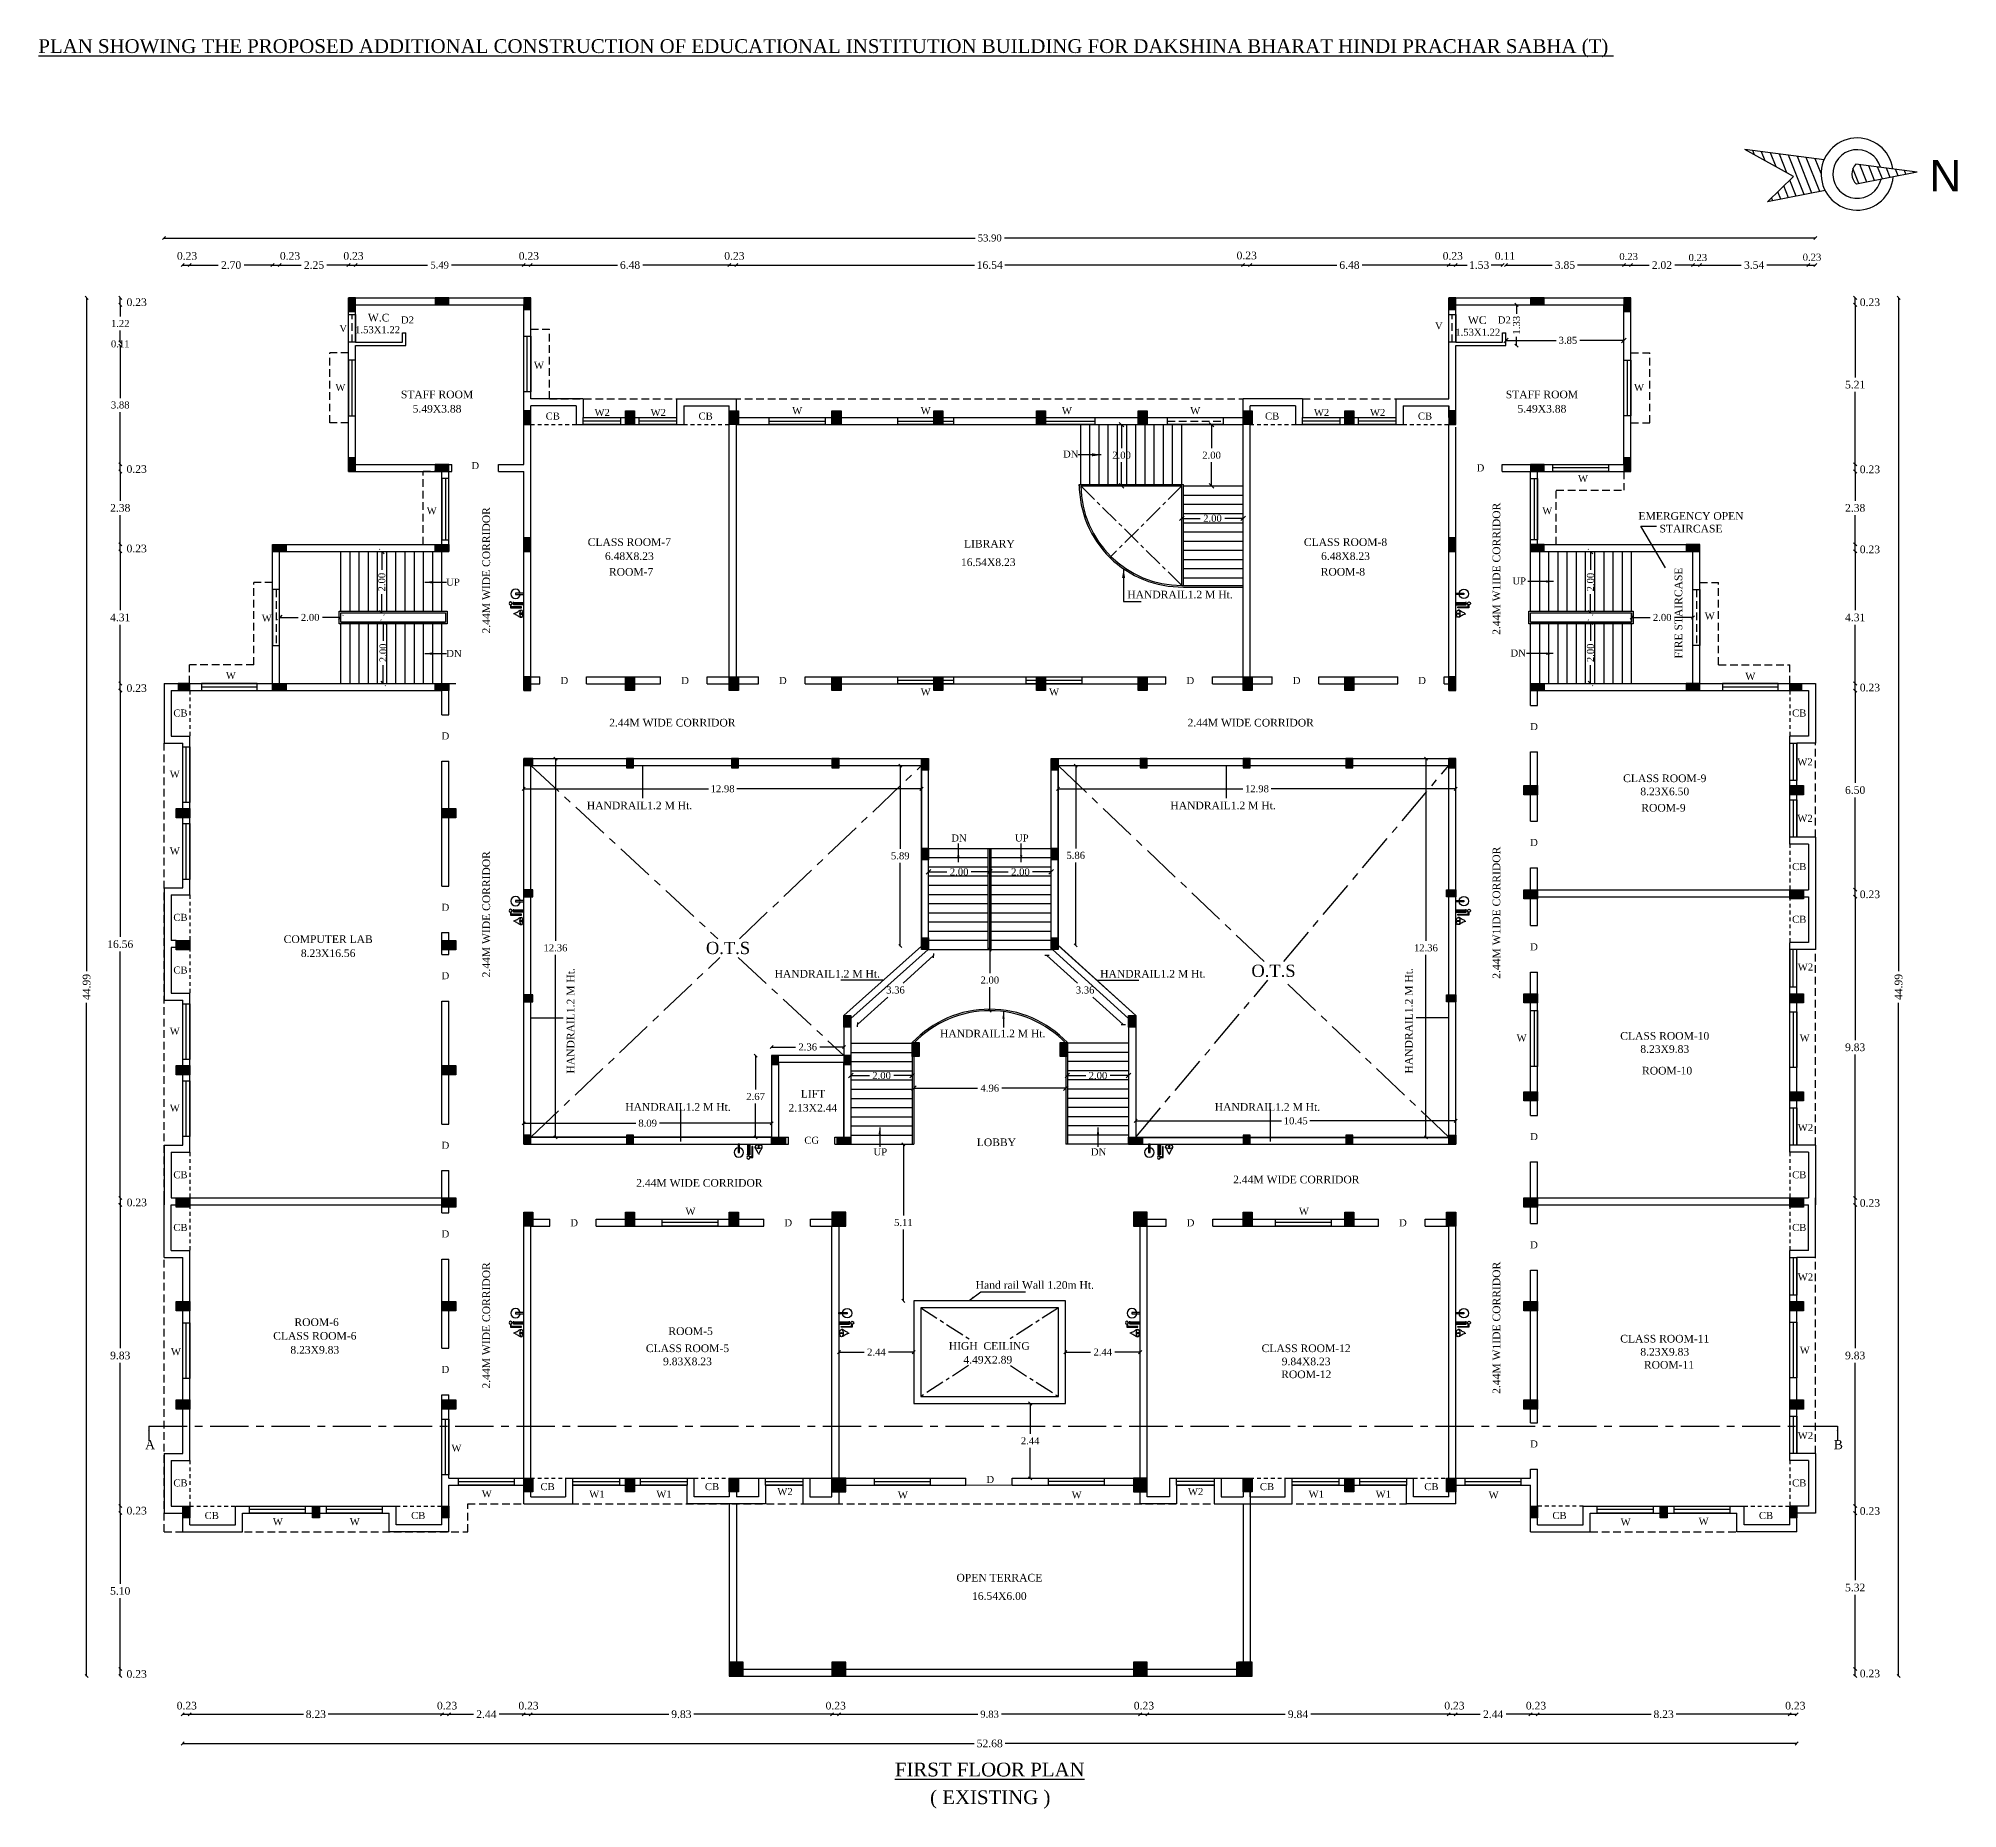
# Model space of a CAD drawing. Header units: metres. Extents: x -53 to 471, y -924 to -843.
# Drawn here: x 32.8 to 95.4, y -923.7 to -865.9 of the extents above; entities that cross this region are included whole.
import ezdxf
from ezdxf.enums import TextEntityAlignment as Align

# ---------------------------------------------------------------- set-up
doc = ezdxf.new("R2010")
doc.units = ezdxf.units.M
doc.header["$MEASUREMENT"] = 0
doc.header["$PDMODE"] = 3
doc.linetypes.add('CENTER', pattern=[2, 1.25, -0.25, 0.25, -0.25])
doc.linetypes.add('HIDDEN', pattern=[0.375, 0.25, -0.125])
doc.layers.get('DEFPOINTS').update_dxf_attribs({"lineweight": 5})
doc.layers.add('BLK_1_FLR_1_BLT_UP_AREA_DEDUCT_EXISTING', color=27, linetype='Continuous')
doc.layers.add('BLK_1_FLR_1_BLT_UP_AREA_EXISTING', color=27, linetype='Continuous', lineweight=0)
doc.styles.add('Isa-', font='times.ttf')
doc.styles.get("Standard").update_dxf_attribs({"font": 'arial.ttf'})
doc.styles.add('STYLE2', font='times.ttf')
doc.dimstyles.new('Copy of ISO-25', dxfattribs={"dimscale": 0, "dimtxt": 0.23, "dimasz": 0.1, "dimexe": 1.25, "dimexo": 0.625, "dimgap": 0.11, "dimtad": 0, "dimtih": 1, "dimtoh": 1, "dimzin": 1, "dimdsep": 46, "dimtxsty": 'STYLE2', "dimblk": 'OBLIQUE', "dimcen": 0, "dimse1": 1, "dimse2": 1, "dimclrd": 1, "dimclrt": 3, "dimadec": 0, "dimazin": 2, "dimtfac": 1, "dimtix": 1, "dimtofl": 0, "dimtmove": 0, "dimatfit": 3, "dimfxl": 0, "dimtolj": 1, "dimarcsym": 0})
doc.dimstyles.new('ISO-25', dxfattribs={"dimscale": 0, "dimtxt": 0.23, "dimasz": 0.15, "dimexe": 1.25, "dimexo": 0.625, "dimgap": 0.11, "dimtad": 0, "dimtih": 1, "dimtoh": 1, "dimzin": 1, "dimdsep": 46, "dimtxsty": 'STYLE2', "dimblk": 'OBLIQUE', "dimcen": 0, "dimse1": 1, "dimse2": 1, "dimclrd": 1, "dimclrt": 3, "dimadec": 0, "dimazin": 2, "dimtfac": 1, "dimtix": 1, "dimtofl": 0, "dimtmove": 0, "dimatfit": 3, "dimfxl": 0, "dimtolj": 1, "dimarcsym": 0})
doc.dimstyles.get("Standard").update_dxf_attribs({"dimtxt": 0.18, "dimasz": 0.18, "dimexe": 0.18, "dimexo": 0.0625, "dimgap": 0.09, "dimtad": 0, "dimtih": 1, "dimtoh": 1, "dimdec": 4, "dimzin": 0, "dimdsep": 46, "dimtxsty": 'Standard', "dimcen": 0.09, "dimadec": 0, "dimazin": 0, "dimtfac": 1, "dimtdec": 4, "dimtofl": 0, "dimtmove": 0, "dimatfit": 3, "dimfxl": 0, "dimtolj": 1, "dimtzin": 0, "dimarcsym": 0})

msp = doc.modelspace()

# ---------------------------------------------------------------- texts
at = {"color": 2, "lineweight": -3, "style": 'Isa-'}
for s, height, p in [('%%UPLAN SHOWING THE PROPOSED ADDITIONAL CONSTRUCTION OF EDUCATIONAL INSTITUTION BUILDING FOR DAKSHINA BHARAT HINDI PRACHAR SABHA (T) ', 0.45, (32.80631, -866.39579)), ('A', 0.3, (36.28844, -911.97525)), ('B', 0.3, (91.40406, -911.97525))]:
    msp.add_text(s, height=height, dxfattribs=at).set_placement(p)
at = {"color": 3, "lineweight": -3}
msp.add_text('N', height=1.02516, dxfattribs=at).set_placement((94.53166, -870.91617))
at = {"lineweight": -3, "style": 'Isa-'}
for s, height, p in [('W.C', 0.25, (43.91302, -875.15935)), ('WC', 0.25, (79.76882, -875.24161)), ('STAFF ROOM', 0.25, (45.8177, -877.66709)), ('STAFF ROOM', 0.25, (81.88183, -877.66709)), ('5.49X3.88', 0.25, (45.8177, -878.13453)), ('5.49X3.88', 0.25, (81.88183, -878.13453)), ('EMERGENCY OPEN', 0.25, (86.74731, -881.63451)), ('STAIRCASE', 0.25, (86.74731, -882.04641)), ('CLASS ROOM-7', 0.25, (52.09525, -882.48749)), ('LIBRARY', 0.25, (63.84669, -882.54074)), ('CLASS ROOM-8', 0.25, (75.47095, -882.48749)), ('6.48X8.23', 0.25, (52.09525, -882.94507)), ('16.54X8.23', 0.25, (63.81018, -883.14383)), ('6.48X8.23', 0.25, (75.47095, -882.94507)), ('HANDRAIL1.2 M Ht. ', 0.25, (70.11487, -884.19896)), ('2.44M WIDE CORRIDOR', 0.25, (53.49836, -888.38138)), ('2.44M WIDE CORRIDOR', 0.25, (72.37587, -888.38138)), ('CLASS ROOM-9', 0.25, (85.89037, -890.19722)), ('8.23X6.50', 0.25, (85.89037, -890.62613)), ('HANDRAIL1.2 M Ht. ', 0.25, (52.47416, -891.08372)), ('HANDRAIL1.2 M Ht. ', 0.25, (71.52185, -891.08372)), ('COMPUTER LAB', 0.25, (42.26441, -895.44858)), ('8.23X16.56', 0.25, (42.26441, -895.90615)), ('O.T.S', 0.4, (55.31514, -895.81119)), ('HANDRAIL1.2 M Ht. ', 0.25, (58.60227, -896.57813)), ('HANDRAIL1.2 M Ht. ', 0.25, (69.22925, -896.57813)), ('O.T.S', 0.4, (73.11972, -896.55546)), ('HANDRAIL1.2 M Ht. ', 0.25, (64.0026, -898.52915)), ('CLASS ROOM-10', 0.25, (85.89037, -898.60611)), ('8.23X9.83', 0.25, (85.89037, -899.03502)), ('HANDRAIL1.2 M Ht. ', 0.25, (53.72876, -900.92689)), ('2.13X2.44', 0.25, (58.08486, -900.95568)), ('LIFT', 0.25, (58.08959, -900.49608)), ('HANDRAIL1.2 M Ht. ', 0.25, (72.97074, -900.92689)), ('LOBBY', 0.25, (64.07481, -902.07928)), ('2.44M WIDE CORRIDOR', 0.25, (54.38116, -903.40561)), ('2.44M WIDE CORRIDOR', 0.25, (73.86464, -903.2954)), ('CLASS ROOM-6', 0.25, (41.82926, -908.39813)), ('CLASS ROOM-11', 0.25, (85.89037, -908.49038)), ('8.23X9.83', 0.25, (41.82926, -908.85571)), ('CLASS ROOM-5', 0.25, (53.99209, -908.80367)), (' HIGH  CEILING', 0.25, (63.79502, -908.72782)), ('4.49X2.89', 0.25, (63.79502, -909.17758)), ('CLASS ROOM-12', 0.25, (74.18546, -908.80367)), ('8.23X9.83', 0.25, (85.89037, -908.91929)), ('9.83X8.23', 0.25, (53.99209, -909.23259)), ('9.84X8.23', 0.25, (74.18546, -909.23259)), ('OPEN TERRACE', 0.25, (64.17239, -916.2923)), ('16.54X6.00', 0.25, (64.17162, -916.89123))]:
    msp.add_text(s, height=height, dxfattribs=at).set_placement(p, align=Align.CENTER)
at = {"color": 4, "lineweight": -3, "style": 'Isa-'}
for s, p in [('D2', (44.85282, -875.22594)), ('D2', (80.65306, -875.22594)), ('V', (42.75629, -875.5002)), ('V', (78.51592, -875.41606)), ('W', (49.144, -876.70543)), ('W', (42.66399, -877.42649)), ('W', (85.05031, -877.42649)), ('CB', (49.59494, -878.36281)), ('W2', (51.20809, -878.2445)), ('W2', (53.03809, -878.2445)), ('CB', (54.58494, -878.36281)), ('W', (57.57306, -878.18678)), ('W', (61.76806, -878.18678)), ('W', (66.37556, -878.18678)), ('W', (70.56556, -878.18678)), ('CB', (73.07494, -878.36281)), ('W2', (74.68809, -878.2445)), ('W2', (76.51809, -878.2445)), ('CB', (78.06494, -878.36281)), ('DN', (66.50159, -879.60346)), ('D', (47.06557, -879.98063)), ('D', (79.87686, -880.05348)), ('W', (83.22156, -880.39763)), ('W', (45.64419, -881.45267)), ('W', (82.05564, -881.45267)), ('UP', (46.33895, -883.78378)), ('UP', (81.13925, -883.74371)), ('W', (87.35816, -884.8882)), ('DN', (46.37067, -886.11378)), ('DN', (81.10511, -886.09871)), ('D', (49.97572, -886.99559)), ('D', (53.91457, -886.99559)), ('D', (57.10671, -886.99559)), ('D', (70.40574, -886.99559)), ('D', (73.87671, -886.99559)), ('D', (77.97113, -886.99559)), ('W', (61.76806, -887.3647)), ('W', (65.95806, -887.3647)), ('D', (81.62306, -888.50067)), ('CB', (90.27965, -888.05666)), ('D', (46.09306, -888.80466)), ('W2', (90.46866, -889.65177)), ('W', (37.25917, -890.05141)), ('W2', (90.46866, -891.49411)), ('W', (37.25917, -892.56141)), ('D', (81.62306, -892.283)), ('CB', (90.27965, -893.069)), ('D', (46.09306, -894.39796)), ('CB', (90.27965, -894.789)), ('D', (81.62306, -895.69029)), ('D', (46.09306, -896.63146)), ('W', (37.25917, -898.44141)), ('W', (81.21732, -898.66451)), ('W', (90.4572, -898.66175)), ('W', (37.25917, -900.95141)), ('W2', (90.48245, -901.5856)), ('D', (46.09306, -902.167)), ('CG', (58.04728, -902.00327)), ('D', (81.62306, -901.88389)), ('UP', (60.28703, -902.38242)), ('DN', (67.4111, -902.38242)), ('CB', (90.27965, -903.129)), ('D', (50.29454, -904.69793)), ('W', (54.08986, -904.32013)), ('D', (57.28245, -904.69793)), ('D', (70.41454, -904.69793)), ('W', (74.1121, -904.32013)), ('D', (77.34483, -904.69793)), ('D', (46.09306, -905.05964)), ('CB', (90.27965, -904.849)), ('D', (81.62306, -905.41801)), ('W2', (90.48245, -906.46773)), ('W', (37.29484, -908.90313)), ('W', (90.4599, -908.85449)), ('D', (46.09306, -909.48547)), ('W2', (90.48245, -911.64026)), ('W', (46.45244, -912.05042)), ('D', (81.62306, -911.9173)), ('W', (47.44318, -913.54277)), ('CB', (49.42693, -913.30936)), ('W1', (51.03563, -913.55384)), ('W1', (53.22495, -913.55384)), ('CB', (54.79275, -913.30936)), ('W2', (57.17577, -913.47103)), ('D', (63.87552, -913.07573)), ('W2', (70.57809, -913.47103)), ('CB', (72.90693, -913.30936)), ('W1', (74.51563, -913.55384)), ('W1', (76.70495, -913.55384)), ('CB', (78.27275, -913.30936)), ('CB', (90.27965, -913.189)), ('W', (61.02141, -913.57947)), ('W', (66.69641, -913.57697)), ('W', (80.30318, -913.57947)), ('CB', (38.46494, -914.25244)), ('W', (40.62318, -914.45277)), ('W', (43.13318, -914.45277)), ('CB', (45.20494, -914.25244)), ('CB', (82.45494, -914.25244)), ('W', (84.61348, -914.4626)), ('W', (87.15803, -914.43932)), ('CB', (89.19494, -914.25244))]:
    msp.add_text(s, height=0.23, dxfattribs=at).set_placement(p, align=Align.CENTER)
at = {"color": 6, "lineweight": -3, "style": 'Isa-'}
for p in [(43.87712, -875.54374), (79.78712, -875.626)]:
    msp.add_text('1.53X1.22', height=0.23, dxfattribs=at).set_placement(p, align=Align.CENTER)
at = {"lineweight": -3, "style": 'Isa-'}
for s, p in [('2.44M WIDE CORRIDOR', (47.54944, -883.28322)), ('2.44M W1IDE CORRIDOR', (80.52083, -883.2327)), ('2.44M WIDE CORRIDOR', (47.54944, -894.51088)), ('2.44M W1IDE CORRIDOR', (80.52083, -894.46035)), ('HANDRAIL1.2 M Ht. ', (50.30358, -897.94335)), ('HANDRAIL1.2 M Ht. ', (77.66079, -897.94335)), ('2.44M WIDE CORRIDOR', (47.54944, -907.93144)), ('2.44M W1IDE CORRIDOR', (80.52083, -908.01042))]:
    msp.add_text(s, height=0.25, rotation=90, dxfattribs=at).set_placement(p, align=Align.CENTER)
at = {"color": 23, "lineweight": -3, "style": 'Isa-'}
for s, p in [('ROOM-7', (51.42896, -883.45863)), ('ROOM-8', (74.66102, -883.45655)), ('ROOM-9', (85.12451, -891.16019)), ('ROOM-10', (85.14869, -899.74084)), ('ROOM-6', (41.16406, -907.95148)), ('ROOM-5', (53.37048, -908.24465)), ('ROOM-12', (73.37108, -909.65448)), ('ROOM-11', (85.21011, -909.34347))]:
    msp.add_text(s, height=0.25, dxfattribs=at).set_placement(p)
at = {"color": 115, "lineweight": -3, "style": 'Isa-'}
msp.add_text('FIRE STAIRCASE', height=0.25, rotation=90, dxfattribs=at).set_placement((86.46116, -884.67735), align=Align.CENTER)
at = {"color": 4, "lineweight": -3, "style": 'Isa-'}
for s, p in [('W', (40.26176, -884.9575)), ('W', (39.08803, -886.8288)), ('W', (88.6837, -886.85928)), ('CB', (37.44278, -888.05666)), ('DN', (62.85446, -892.1361)), ('UP', (64.90446, -892.1361)), ('CB', (37.44278, -894.72666)), ('CB', (37.44278, -896.44666)), ('W2', (90.48245, -896.34986)), ('CB', (37.44278, -903.129)), ('CB', (37.44278, -904.849)), ('CB', (37.44278, -913.189))]:
    msp.add_text(s, height=0.23, rotation=360, dxfattribs=at).set_placement(p, align=Align.CENTER)
at = {"lineweight": -3, "style": 'Isa-'}
msp.add_text('Hand rail Wall 1.20m Ht.', height=0.25, dxfattribs=at).set_placement((63.40019, -906.73759))
at = {"color": 2, "lineweight": -3, "style": 'Isa-'}
for s, p in [('%%UFIRST FLOOR PLAN', (63.85806, -922.43034)), ('( EXISTING )', (63.87519, -923.33494))]:
    msp.add_text(s, height=0.45, dxfattribs=at).set_placement(p, align=Align.MIDDLE_CENTER)

# ---------------------------------------------------------------- blocks, each defined once
blk = doc.blocks.new('_Oblique')
at = {"color": 0, "linetype": 'ByBlock', "lineweight": -2}
blk.add_line((-0.5, -0.5), (0.5, 0.5), dxfattribs=at)
blk = doc.blocks.new('*D337')
at = {"color": 1, "lineweight": -2}
for p, q in [((68.161, -878.528), (68.161, -879.301)), ((68.161, -880.528), (68.161, -879.756))]:
    blk.add_line(p, q, dxfattribs=at)
at = {"layer": 'DEFPOINTS', "color": 0}
for p in [(68.161, -878.528), (68.161, -878.528), (68.161, -880.528)]:
    blk.add_point(p, dxfattribs=at)
at = {"color": 1, "lineweight": -2, "xscale": 0.15, "yscale": 0.15, "zscale": 0.15}
for p, rotation in [((68.161, -878.528), 90), ((68.161, -880.528), 270)]:
    blk.add_blockref('_Oblique', p, dxfattribs=dict(at, rotation=rotation))
at = {"color": 3, "lineweight": 25, "insert": (68.161, -879.528), "char_height": 0.23, "attachment_point": 5, "style": 'STYLE2'}
blk.add_mtext('\\A1;2.00', dxfattribs=at)
blk = doc.blocks.new('*D338')
at = {"color": 1, "lineweight": -2}
for p, q in [((70.128, -881.587), (70.731, -881.587)), ((72.128, -881.587), (71.526, -881.587))]:
    blk.add_line(p, q, dxfattribs=at)
at = {"layer": 'DEFPOINTS', "color": 0}
for p in [(70.128, -881.542), (72.128, -881.542), (72.128, -881.587)]:
    blk.add_point(p, dxfattribs=at)
at = {"color": 1, "lineweight": -2, "xscale": 0.15, "yscale": 0.15, "zscale": 0.15, "rotation": 180}
blk.add_blockref('_Oblique', (70.128, -881.587), dxfattribs=at)
at = {"color": 1, "lineweight": -2, "xscale": 0.15, "yscale": 0.15, "zscale": 0.15}
blk.add_blockref('_Oblique', (72.128, -881.587), dxfattribs=at)
at = {"color": 3, "lineweight": 25, "insert": (71.128, -881.587), "char_height": 0.23, "attachment_point": 5, "style": 'STYLE2'}
blk.add_mtext('\\A1;2.00', dxfattribs=at)
blk = doc.blocks.new('*D339')
at = {"color": 1, "lineweight": -2}
for p, q in [((71.099, -878.528), (71.099, -879.301)), ((71.099, -880.528), (71.099, -879.756))]:
    blk.add_line(p, q, dxfattribs=at)
at = {"layer": 'DEFPOINTS', "color": 0}
for p in [(71.099, -878.528), (71.153, -878.528), (71.153, -880.528)]:
    blk.add_point(p, dxfattribs=at)
at = {"color": 1, "lineweight": -2, "xscale": 0.15, "yscale": 0.15, "zscale": 0.15}
for p, rotation in [((71.099, -878.528), 90), ((71.099, -880.528), 270)]:
    blk.add_blockref('_Oblique', p, dxfattribs=dict(at, rotation=rotation))
at = {"color": 3, "lineweight": 25, "insert": (71.099, -879.528), "char_height": 0.23, "attachment_point": 5, "style": 'STYLE2'}
blk.add_mtext('\\A1;2.00', dxfattribs=at)
blk = doc.blocks.new('*D91')
at = {"color": 1, "lineweight": -2}
for p, q in [((37.518, -921.58), (63.352, -921.58)), ((90.198, -921.58), (64.364, -921.58))]:
    blk.add_line(p, q, dxfattribs=at)
at = {"layer": 'DEFPOINTS', "color": 0}
for p in [(37.518, -914.061), (90.198, -914.061), (90.198, -921.58)]:
    blk.add_point(p, dxfattribs=at)
at = {"color": 1, "lineweight": -2, "xscale": 0.1, "yscale": 0.1, "zscale": 0.1, "rotation": 180}
blk.add_blockref('_Oblique', (37.518, -921.58), dxfattribs=at)
at = {"color": 1, "lineweight": -2, "xscale": 0.1, "yscale": 0.1, "zscale": 0.1}
blk.add_blockref('_Oblique', (90.198, -921.58), dxfattribs=at)
at = {"color": 3, "lineweight": 25, "insert": (63.858, -921.58), "char_height": 0.25, "attachment_point": 5, "style": 'STYLE2'}
blk.add_mtext('\\A1;52.68', dxfattribs=at)
blk = doc.blocks.new('*D92')
at = {"color": 1, "lineweight": -2}
for p, q in [((34.381, -874.388), (34.381, -896.37)), ((34.381, -919.381), (34.381, -897.399))]:
    blk.add_line(p, q, dxfattribs=at)
at = {"layer": 'DEFPOINTS', "color": 0}
for p in [(34.381, -874.388), (42.928, -874.388), (55.358, -919.381)]:
    blk.add_point(p, dxfattribs=at)
at = {"color": 1, "lineweight": -2, "xscale": 0.1, "yscale": 0.1, "zscale": 0.1}
for p, rotation in [((34.381, -874.388), 90), ((34.381, -919.381), 270)]:
    blk.add_blockref('_Oblique', p, dxfattribs=dict(at, rotation=rotation))
at = {"color": 3, "lineweight": 25, "insert": (34.381, -896.884), "char_height": 0.25, "attachment_point": 5, "rotation": 90, "style": 'STYLE2'}
blk.add_mtext('\\A1;44.99', dxfattribs=at)
blk = doc.blocks.new('*D93')
at = {"color": 1, "lineweight": -2}
for p, q in [((93.522, -874.388), (93.522, -896.37)), ((93.522, -919.381), (93.522, -897.399))]:
    blk.add_line(p, q, dxfattribs=at)
at = {"layer": 'DEFPOINTS', "color": 0}
for p in [(84.788, -874.388), (93.522, -874.388), (72.358, -919.381)]:
    blk.add_point(p, dxfattribs=at)
at = {"color": 1, "lineweight": -2, "xscale": 0.1, "yscale": 0.1, "zscale": 0.1}
for p, rotation in [((93.522, -874.388), 90), ((93.522, -919.381), 270)]:
    blk.add_blockref('_Oblique', p, dxfattribs=dict(at, rotation=rotation))
at = {"color": 3, "lineweight": 25, "insert": (93.522, -896.884), "char_height": 0.25, "attachment_point": 5, "rotation": 90, "style": 'STYLE2'}
blk.add_mtext('\\A1;44.99', dxfattribs=at)
blk = doc.blocks.new('*D94')
at = {"color": 1, "lineweight": -2}
blk.add_line((35.478, -919.381), (35.478, -919.151), dxfattribs=at)
at = {"layer": 'DEFPOINTS', "color": 0}
for p in [(35.478, -919.151), (55.358, -919.381), (55.818, -919.151)]:
    blk.add_point(p, dxfattribs=at)
at = {"color": 1, "lineweight": -2, "xscale": 0.1, "yscale": 0.1, "zscale": 0.1}
for p, rotation in [((35.478, -919.151), 90), ((35.478, -919.381), 270)]:
    blk.add_blockref('_Oblique', p, dxfattribs=dict(at, rotation=rotation))
at = {"color": 3, "lineweight": 25, "insert": (36.015, -919.312), "char_height": 0.25, "attachment_point": 5, "style": 'STYLE2'}
blk.add_mtext('\\A1;0.23', dxfattribs=at)
blk = doc.blocks.new('*D95')
at = {"color": 1, "lineweight": -2}
for p, q in [((35.478, -914.056), (35.478, -916.366)), ((35.478, -919.151), (35.478, -916.841))]:
    blk.add_line(p, q, dxfattribs=at)
at = {"layer": 'DEFPOINTS', "color": 0}
for p in [(35.478, -914.056), (37.518, -914.056), (55.818, -919.151)]:
    blk.add_point(p, dxfattribs=at)
at = {"color": 1, "lineweight": -2, "xscale": 0.1, "yscale": 0.1, "zscale": 0.1}
for p, rotation in [((35.478, -914.056), 90), ((35.478, -919.151), 270)]:
    blk.add_blockref('_Oblique', p, dxfattribs=dict(at, rotation=rotation))
at = {"color": 3, "lineweight": 25, "insert": (35.478, -916.603), "char_height": 0.25, "attachment_point": 5, "style": 'STYLE2'}
blk.add_mtext('\\A1;5.10', dxfattribs=at)
blk = doc.blocks.new('*D96')
at = {"color": 1, "lineweight": -2}
blk.add_line((35.478, -914.056), (35.478, -913.831), dxfattribs=at)
at = {"layer": 'DEFPOINTS', "color": 0}
for p in [(35.478, -913.831), (37.748, -913.831), (37.518, -914.056)]:
    blk.add_point(p, dxfattribs=at)
at = {"color": 1, "lineweight": -2, "xscale": 0.1, "yscale": 0.1, "zscale": 0.1}
for p, rotation in [((35.478, -913.831), 90), ((35.478, -914.056), 270)]:
    blk.add_blockref('_Oblique', p, dxfattribs=dict(at, rotation=rotation))
at = {"color": 3, "lineweight": 25, "insert": (36.015, -913.981), "char_height": 0.25, "attachment_point": 5, "style": 'STYLE2'}
blk.add_mtext('\\A1;0.23', dxfattribs=at)
blk = doc.blocks.new('*D97')
at = {"color": 1, "lineweight": -2}
for p, q in [((35.478, -904.001), (35.478, -908.678)), ((35.478, -913.831), (35.478, -909.153))]:
    blk.add_line(p, q, dxfattribs=at)
at = {"layer": 'DEFPOINTS', "color": 0}
for p in [(35.478, -904.001), (37.748, -904.001), (37.748, -913.831)]:
    blk.add_point(p, dxfattribs=at)
at = {"color": 1, "lineweight": -2, "xscale": 0.1, "yscale": 0.1, "zscale": 0.1}
for p, rotation in [((35.478, -904.001), 90), ((35.478, -913.831), 270)]:
    blk.add_blockref('_Oblique', p, dxfattribs=dict(at, rotation=rotation))
at = {"color": 3, "lineweight": 25, "insert": (35.478, -908.916), "char_height": 0.25, "attachment_point": 5, "style": 'STYLE2'}
blk.add_mtext('\\A1;9.83', dxfattribs=at)
blk = doc.blocks.new('*D98')
at = {"color": 1, "lineweight": -2}
blk.add_line((37.518, -920.627), (37.748, -920.627), dxfattribs=at)
at = {"layer": 'DEFPOINTS', "color": 0}
for p in [(37.748, -913.831), (37.518, -914.061), (37.748, -920.627)]:
    blk.add_point(p, dxfattribs=at)
at = {"color": 1, "lineweight": -2, "xscale": 0.1, "yscale": 0.1, "zscale": 0.1, "rotation": 180}
blk.add_blockref('_Oblique', (37.518, -920.627), dxfattribs=at)
at = {"color": 1, "lineweight": -2, "xscale": 0.1, "yscale": 0.1, "zscale": 0.1}
blk.add_blockref('_Oblique', (37.748, -920.627), dxfattribs=at)
at = {"color": 3, "lineweight": 25, "insert": (37.651, -920.347), "char_height": 0.25, "attachment_point": 5, "style": 'STYLE2'}
blk.add_mtext('\\A1;0.23', dxfattribs=at)
blk = doc.blocks.new('*D99')
at = {"color": 1, "lineweight": -2}
for p, q in [((37.748, -920.627), (41.457, -920.627)), ((45.978, -920.627), (42.27, -920.627))]:
    blk.add_line(p, q, dxfattribs=at)
at = {"layer": 'DEFPOINTS', "color": 0}
for p in [(37.748, -913.831), (45.978, -913.831), (45.978, -920.627)]:
    blk.add_point(p, dxfattribs=at)
at = {"color": 1, "lineweight": -2, "xscale": 0.1, "yscale": 0.1, "zscale": 0.1, "rotation": 180}
blk.add_blockref('_Oblique', (37.748, -920.627), dxfattribs=at)
at = {"color": 1, "lineweight": -2, "xscale": 0.1, "yscale": 0.1, "zscale": 0.1}
blk.add_blockref('_Oblique', (45.978, -920.627), dxfattribs=at)
at = {"color": 3, "lineweight": 25, "insert": (41.863, -920.627), "char_height": 0.25, "attachment_point": 5, "style": 'STYLE2'}
blk.add_mtext('\\A1;8.23', dxfattribs=at)
blk = doc.blocks.new('*D100')
at = {"color": 1, "lineweight": -2}
blk.add_line((45.978, -920.627), (46.208, -920.627), dxfattribs=at)
at = {"layer": 'DEFPOINTS', "color": 0}
for p in [(45.978, -913.831), (46.208, -914.061), (46.208, -920.627)]:
    blk.add_point(p, dxfattribs=at)
at = {"color": 1, "lineweight": -2, "xscale": 0.1, "yscale": 0.1, "zscale": 0.1, "rotation": 180}
blk.add_blockref('_Oblique', (45.978, -920.627), dxfattribs=at)
at = {"color": 1, "lineweight": -2, "xscale": 0.1, "yscale": 0.1, "zscale": 0.1}
blk.add_blockref('_Oblique', (46.208, -920.627), dxfattribs=at)
at = {"color": 3, "lineweight": 25, "insert": (46.146, -920.347), "char_height": 0.25, "attachment_point": 5, "style": 'STYLE2'}
blk.add_mtext('\\A1;0.23', dxfattribs=at)
blk = doc.blocks.new('*D101')
at = {"color": 1, "lineweight": -2}
for p, q in [((46.208, -920.627), (47.005, -920.627)), ((48.648, -920.627), (47.851, -920.627))]:
    blk.add_line(p, q, dxfattribs=at)
at = {"layer": 'DEFPOINTS', "color": 0}
for p in [(48.648, -912.921), (46.208, -914.061), (48.648, -920.627)]:
    blk.add_point(p, dxfattribs=at)
at = {"color": 1, "lineweight": -2, "xscale": 0.1, "yscale": 0.1, "zscale": 0.1, "rotation": 180}
blk.add_blockref('_Oblique', (46.208, -920.627), dxfattribs=at)
at = {"color": 1, "lineweight": -2, "xscale": 0.1, "yscale": 0.1, "zscale": 0.1}
blk.add_blockref('_Oblique', (48.648, -920.627), dxfattribs=at)
at = {"color": 3, "lineweight": 25, "insert": (47.428, -920.627), "char_height": 0.25, "attachment_point": 5, "style": 'STYLE2'}
blk.add_mtext('\\A1;2.44', dxfattribs=at)
blk = doc.blocks.new('*D102')
at = {"color": 1, "lineweight": -2}
blk.add_line((48.648, -920.627), (48.878, -920.627), dxfattribs=at)
at = {"layer": 'DEFPOINTS', "color": 0}
for p in [(48.648, -912.921), (48.878, -912.921), (48.878, -920.627)]:
    blk.add_point(p, dxfattribs=at)
at = {"color": 1, "lineweight": -2, "xscale": 0.1, "yscale": 0.1, "zscale": 0.1, "rotation": 180}
blk.add_blockref('_Oblique', (48.648, -920.627), dxfattribs=at)
at = {"color": 1, "lineweight": -2, "xscale": 0.1, "yscale": 0.1, "zscale": 0.1}
blk.add_blockref('_Oblique', (48.878, -920.627), dxfattribs=at)
at = {"color": 3, "lineweight": 25, "insert": (48.804, -920.347), "char_height": 0.25, "attachment_point": 5, "style": 'STYLE2'}
blk.add_mtext('\\A1;0.23', dxfattribs=at)
blk = doc.blocks.new('*D103')
at = {"color": 1, "lineweight": -2}
for p, q in [((48.878, -920.627), (53.383, -920.627)), ((58.708, -920.627), (54.203, -920.627))]:
    blk.add_line(p, q, dxfattribs=at)
at = {"layer": 'DEFPOINTS', "color": 0}
for p in [(48.878, -912.921), (58.708, -912.921), (58.708, -920.627)]:
    blk.add_point(p, dxfattribs=at)
at = {"color": 1, "lineweight": -2, "xscale": 0.1, "yscale": 0.1, "zscale": 0.1, "rotation": 180}
blk.add_blockref('_Oblique', (48.878, -920.627), dxfattribs=at)
at = {"color": 1, "lineweight": -2, "xscale": 0.1, "yscale": 0.1, "zscale": 0.1}
blk.add_blockref('_Oblique', (58.708, -920.627), dxfattribs=at)
at = {"color": 3, "lineweight": 25, "insert": (53.793, -920.627), "char_height": 0.25, "attachment_point": 5, "style": 'STYLE2'}
blk.add_mtext('\\A1;9.83', dxfattribs=at)
blk = doc.blocks.new('*D104')
at = {"color": 1, "lineweight": -2}
blk.add_line((78.838, -920.627), (79.068, -920.627), dxfattribs=at)
at = {"layer": 'DEFPOINTS', "color": 0}
for p in [(78.838, -912.921), (79.068, -912.921), (79.068, -920.627)]:
    blk.add_point(p, dxfattribs=at)
at = {"color": 1, "lineweight": -2, "xscale": 0.1, "yscale": 0.1, "zscale": 0.1, "rotation": 180}
blk.add_blockref('_Oblique', (78.838, -920.627), dxfattribs=at)
at = {"color": 1, "lineweight": -2, "xscale": 0.1, "yscale": 0.1, "zscale": 0.1}
blk.add_blockref('_Oblique', (79.068, -920.627), dxfattribs=at)
at = {"color": 3, "lineweight": 25, "insert": (79.025, -920.347), "char_height": 0.25, "attachment_point": 5, "style": 'STYLE2'}
blk.add_mtext('\\A1;0.23', dxfattribs=at)
blk = doc.blocks.new('*D105')
at = {"color": 1, "lineweight": -2}
for p, q in [((79.068, -920.627), (79.865, -920.627)), ((81.508, -920.627), (80.711, -920.627))]:
    blk.add_line(p, q, dxfattribs=at)
at = {"layer": 'DEFPOINTS', "color": 0}
for p in [(79.068, -912.921), (81.508, -913.151), (81.508, -920.627)]:
    blk.add_point(p, dxfattribs=at)
at = {"color": 1, "lineweight": -2, "xscale": 0.1, "yscale": 0.1, "zscale": 0.1, "rotation": 180}
blk.add_blockref('_Oblique', (79.068, -920.627), dxfattribs=at)
at = {"color": 1, "lineweight": -2, "xscale": 0.1, "yscale": 0.1, "zscale": 0.1}
blk.add_blockref('_Oblique', (81.508, -920.627), dxfattribs=at)
at = {"color": 3, "lineweight": 25, "insert": (80.288, -920.627), "char_height": 0.25, "attachment_point": 5, "style": 'STYLE2'}
blk.add_mtext('\\A1;2.44', dxfattribs=at)
blk = doc.blocks.new('*D106')
at = {"color": 1, "lineweight": -2}
blk.add_line((81.508, -920.627), (81.738, -920.627), dxfattribs=at)
at = {"layer": 'DEFPOINTS', "color": 0}
for p in [(81.508, -913.151), (81.738, -913.831), (81.738, -920.627)]:
    blk.add_point(p, dxfattribs=at)
at = {"color": 1, "lineweight": -2, "xscale": 0.1, "yscale": 0.1, "zscale": 0.1, "rotation": 180}
blk.add_blockref('_Oblique', (81.508, -920.627), dxfattribs=at)
at = {"color": 1, "lineweight": -2, "xscale": 0.1, "yscale": 0.1, "zscale": 0.1}
blk.add_blockref('_Oblique', (81.738, -920.627), dxfattribs=at)
at = {"color": 3, "lineweight": 25, "insert": (81.688, -920.347), "char_height": 0.25, "attachment_point": 5, "style": 'STYLE2'}
blk.add_mtext('\\A1;0.23', dxfattribs=at)
blk = doc.blocks.new('*D107')
at = {"color": 1, "lineweight": -2}
for p, q in [((81.738, -920.627), (85.447, -920.627)), ((89.968, -920.627), (86.26, -920.627))]:
    blk.add_line(p, q, dxfattribs=at)
at = {"layer": 'DEFPOINTS', "color": 0}
for p in [(81.738, -913.831), (89.968, -913.831), (89.968, -920.627)]:
    blk.add_point(p, dxfattribs=at)
at = {"color": 1, "lineweight": -2, "xscale": 0.1, "yscale": 0.1, "zscale": 0.1, "rotation": 180}
blk.add_blockref('_Oblique', (81.738, -920.627), dxfattribs=at)
at = {"color": 1, "lineweight": -2, "xscale": 0.1, "yscale": 0.1, "zscale": 0.1}
blk.add_blockref('_Oblique', (89.968, -920.627), dxfattribs=at)
at = {"color": 3, "lineweight": 25, "insert": (85.853, -920.627), "char_height": 0.25, "attachment_point": 5, "style": 'STYLE2'}
blk.add_mtext('\\A1;8.23', dxfattribs=at)
blk = doc.blocks.new('*D108')
at = {"color": 1, "lineweight": -2}
blk.add_line((89.968, -920.627), (90.198, -920.627), dxfattribs=at)
at = {"layer": 'DEFPOINTS', "color": 0}
for p in [(89.968, -913.831), (90.198, -914.061), (90.198, -920.627)]:
    blk.add_point(p, dxfattribs=at)
at = {"color": 1, "lineweight": -2, "xscale": 0.1, "yscale": 0.1, "zscale": 0.1, "rotation": 180}
blk.add_blockref('_Oblique', (89.968, -920.627), dxfattribs=at)
at = {"color": 1, "lineweight": -2, "xscale": 0.1, "yscale": 0.1, "zscale": 0.1}
blk.add_blockref('_Oblique', (90.198, -920.627), dxfattribs=at)
at = {"color": 3, "lineweight": 25, "insert": (90.152, -920.347), "char_height": 0.25, "attachment_point": 5, "style": 'STYLE2'}
blk.add_mtext('\\A1;0.23', dxfattribs=at)
blk = doc.blocks.new('*D109')
at = {"color": 1, "lineweight": -2}
blk.add_line((37.518, -873.32), (37.748, -873.32), dxfattribs=at)
at = {"layer": 'DEFPOINTS', "color": 0}
for p in [(37.748, -873.32), (37.518, -886.978), (37.748, -887.208)]:
    blk.add_point(p, dxfattribs=at)
at = {"color": 1, "lineweight": -2, "xscale": 0.1, "yscale": 0.1, "zscale": 0.1, "rotation": 180}
blk.add_blockref('_Oblique', (37.518, -873.32), dxfattribs=at)
at = {"color": 1, "lineweight": -2, "xscale": 0.1, "yscale": 0.1, "zscale": 0.1}
blk.add_blockref('_Oblique', (37.748, -873.32), dxfattribs=at)
at = {"color": 3, "lineweight": 25, "insert": (37.659, -873.022), "char_height": 0.25, "attachment_point": 5, "style": 'STYLE2'}
blk.add_mtext('\\A1;0.23', dxfattribs=at)
blk = doc.blocks.new('*D110')
at = {"color": 1, "lineweight": -2}
for p, q in [((37.748, -873.32), (38.676, -873.32)), ((40.448, -873.32), (39.521, -873.32))]:
    blk.add_line(p, q, dxfattribs=at)
at = {"layer": 'DEFPOINTS', "color": 0}
for p in [(40.448, -873.32), (40.448, -882.438), (37.748, -887.208)]:
    blk.add_point(p, dxfattribs=at)
at = {"color": 1, "lineweight": -2, "xscale": 0.1, "yscale": 0.1, "zscale": 0.1, "rotation": 180}
blk.add_blockref('_Oblique', (37.748, -873.32), dxfattribs=at)
at = {"color": 1, "lineweight": -2, "xscale": 0.1, "yscale": 0.1, "zscale": 0.1}
blk.add_blockref('_Oblique', (40.448, -873.32), dxfattribs=at)
at = {"color": 3, "lineweight": 25, "insert": (39.098, -873.32), "char_height": 0.25, "attachment_point": 5, "style": 'STYLE2'}
blk.add_mtext('\\A1;2.70', dxfattribs=at)
blk = doc.blocks.new('*D111')
at = {"color": 1, "lineweight": -2}
blk.add_line((40.448, -873.32), (40.678, -873.32), dxfattribs=at)
at = {"layer": 'DEFPOINTS', "color": 0}
for p in [(40.678, -873.32), (40.448, -882.438), (40.678, -882.668)]:
    blk.add_point(p, dxfattribs=at)
at = {"color": 1, "lineweight": -2, "xscale": 0.1, "yscale": 0.1, "zscale": 0.1, "rotation": 180}
blk.add_blockref('_Oblique', (40.448, -873.32), dxfattribs=at)
at = {"color": 1, "lineweight": -2, "xscale": 0.1, "yscale": 0.1, "zscale": 0.1}
blk.add_blockref('_Oblique', (40.678, -873.32), dxfattribs=at)
at = {"color": 3, "lineweight": 25, "insert": (41.02, -873.022), "char_height": 0.25, "attachment_point": 5, "style": 'STYLE2'}
blk.add_mtext('\\A1;0.23', dxfattribs=at)
blk = doc.blocks.new('*D112')
at = {"color": 1, "lineweight": -2}
for p, q in [((40.678, -873.32), (41.386, -873.32)), ((42.928, -873.32), (42.22, -873.32))]:
    blk.add_line(p, q, dxfattribs=at)
at = {"layer": 'DEFPOINTS', "color": 0}
for p in [(42.928, -873.32), (42.928, -874.388), (40.678, -882.668)]:
    blk.add_point(p, dxfattribs=at)
at = {"color": 1, "lineweight": -2, "xscale": 0.1, "yscale": 0.1, "zscale": 0.1, "rotation": 180}
blk.add_blockref('_Oblique', (40.678, -873.32), dxfattribs=at)
at = {"color": 1, "lineweight": -2, "xscale": 0.1, "yscale": 0.1, "zscale": 0.1}
blk.add_blockref('_Oblique', (42.928, -873.32), dxfattribs=at)
at = {"color": 3, "lineweight": 25, "insert": (41.803, -873.32), "char_height": 0.25, "attachment_point": 5, "style": 'STYLE2'}
blk.add_mtext('\\A1;2.25', dxfattribs=at)
blk = doc.blocks.new('*D113')
at = {"color": 1, "lineweight": -2}
blk.add_line((42.928, -873.32), (43.158, -873.32), dxfattribs=at)
at = {"layer": 'DEFPOINTS', "color": 0}
for p in [(43.158, -873.32), (42.928, -874.388), (43.158, -874.618)]:
    blk.add_point(p, dxfattribs=at)
at = {"color": 1, "lineweight": -2, "xscale": 0.1, "yscale": 0.1, "zscale": 0.1, "rotation": 180}
blk.add_blockref('_Oblique', (42.928, -873.32), dxfattribs=at)
at = {"color": 1, "lineweight": -2, "xscale": 0.1, "yscale": 0.1, "zscale": 0.1}
blk.add_blockref('_Oblique', (43.158, -873.32), dxfattribs=at)
at = {"color": 3, "lineweight": 25, "insert": (43.091, -873.022), "char_height": 0.25, "attachment_point": 5, "style": 'STYLE2'}
blk.add_mtext('\\A1;0.23', dxfattribs=at)
blk = doc.blocks.new('*D114')
at = {"color": 1, "lineweight": -2}
blk.add_line((92.105, -919.381), (92.105, -919.151), dxfattribs=at)
at = {"layer": 'DEFPOINTS', "color": 0}
for p in [(71.898, -919.151), (72.358, -919.381), (92.105, -919.151)]:
    blk.add_point(p, dxfattribs=at)
at = {"color": 1, "lineweight": -2, "xscale": 0.1, "yscale": 0.1, "zscale": 0.1}
for p, rotation in [((92.105, -919.151), 90), ((92.105, -919.381), 270)]:
    blk.add_blockref('_Oblique', p, dxfattribs=dict(at, rotation=rotation))
at = {"color": 3, "lineweight": 25, "insert": (92.587, -919.299), "char_height": 0.25, "attachment_point": 5, "style": 'STYLE2'}
blk.add_mtext('\\A1;0.23', dxfattribs=at)
blk = doc.blocks.new('*D115')
at = {"color": 1, "lineweight": -2}
for p, q in [((92.105, -913.831), (92.105, -916.253)), ((92.105, -919.151), (92.105, -916.728))]:
    blk.add_line(p, q, dxfattribs=at)
at = {"layer": 'DEFPOINTS', "color": 0}
for p in [(89.968, -913.831), (92.105, -913.831), (71.898, -919.151)]:
    blk.add_point(p, dxfattribs=at)
at = {"color": 1, "lineweight": -2, "xscale": 0.1, "yscale": 0.1, "zscale": 0.1}
for p, rotation in [((92.105, -913.831), 90), ((92.105, -919.151), 270)]:
    blk.add_blockref('_Oblique', p, dxfattribs=dict(at, rotation=rotation))
at = {"color": 3, "lineweight": 25, "insert": (92.105, -916.491), "char_height": 0.25, "attachment_point": 5, "style": 'STYLE2'}
blk.add_mtext('\\A1;5.32', dxfattribs=at)
blk = doc.blocks.new('*D116')
at = {"color": 1, "lineweight": -2}
blk.add_line((92.105, -913.831), (92.105, -914.061), dxfattribs=at)
at = {"layer": 'DEFPOINTS', "color": 0}
for p in [(89.968, -913.831), (90.198, -914.061), (92.105, -914.061)]:
    blk.add_point(p, dxfattribs=at)
at = {"color": 1, "lineweight": -2, "xscale": 0.1, "yscale": 0.1, "zscale": 0.1}
for p, rotation in [((92.105, -913.831), 90), ((92.105, -914.061), 270)]:
    blk.add_blockref('_Oblique', p, dxfattribs=dict(at, rotation=rotation))
at = {"color": 3, "lineweight": 25, "insert": (92.587, -913.993), "char_height": 0.25, "attachment_point": 5, "style": 'STYLE2'}
blk.add_mtext('\\A1;0.23', dxfattribs=at)
blk = doc.blocks.new('*D117')
at = {"color": 1, "lineweight": -2}
for p, q in [((92.105, -904.001), (92.105, -908.678)), ((92.105, -913.831), (92.105, -909.153))]:
    blk.add_line(p, q, dxfattribs=at)
at = {"layer": 'DEFPOINTS', "color": 0}
for p in [(89.968, -904.001), (92.105, -904.001), (90.198, -913.831)]:
    blk.add_point(p, dxfattribs=at)
at = {"color": 1, "lineweight": -2, "xscale": 0.1, "yscale": 0.1, "zscale": 0.1}
for p, rotation in [((92.105, -904.001), 90), ((92.105, -913.831), 270)]:
    blk.add_blockref('_Oblique', p, dxfattribs=dict(at, rotation=rotation))
at = {"color": 3, "lineweight": 25, "insert": (92.105, -908.916), "char_height": 0.25, "attachment_point": 5, "style": 'STYLE2'}
blk.add_mtext('\\A1;9.83', dxfattribs=at)
blk = doc.blocks.new('*D118')
at = {"color": 1, "lineweight": -2}
blk.add_line((35.483, -903.996), (35.483, -903.771), dxfattribs=at)
at = {"layer": 'DEFPOINTS', "color": 0}
for p in [(35.483, -903.771), (37.753, -903.771), (37.523, -903.996)]:
    blk.add_point(p, dxfattribs=at)
at = {"color": 1, "lineweight": -2, "xscale": 0.1, "yscale": 0.1, "zscale": 0.1}
for p, rotation in [((35.483, -903.771), 90), ((35.483, -903.996), 270)]:
    blk.add_blockref('_Oblique', p, dxfattribs=dict(at, rotation=rotation))
at = {"color": 3, "lineweight": 25, "insert": (36.02, -903.921), "char_height": 0.25, "attachment_point": 5, "style": 'STYLE2'}
blk.add_mtext('\\A1;0.23', dxfattribs=at)
blk = doc.blocks.new('*D119')
at = {"color": 1, "lineweight": -2}
blk.add_line((35.478, -887.203), (35.478, -886.978), dxfattribs=at)
at = {"layer": 'DEFPOINTS', "color": 0}
for p in [(35.478, -886.978), (37.748, -886.978), (37.518, -887.203)]:
    blk.add_point(p, dxfattribs=at)
at = {"color": 1, "lineweight": -2, "xscale": 0.1, "yscale": 0.1, "zscale": 0.1}
for p, rotation in [((35.478, -886.978), 90), ((35.478, -887.203), 270)]:
    blk.add_blockref('_Oblique', p, dxfattribs=dict(at, rotation=rotation))
at = {"color": 3, "lineweight": 25, "insert": (36.015, -887.129), "char_height": 0.25, "attachment_point": 5, "style": 'STYLE2'}
blk.add_mtext('\\A1;0.23', dxfattribs=at)
blk = doc.blocks.new('*D120')
at = {"color": 1, "lineweight": -2}
blk.add_line((35.478, -882.668), (35.478, -882.438), dxfattribs=at)
at = {"layer": 'DEFPOINTS', "color": 0}
for p in [(35.478, -882.438), (40.448, -882.438), (40.678, -882.668)]:
    blk.add_point(p, dxfattribs=at)
at = {"color": 1, "lineweight": -2, "xscale": 0.1, "yscale": 0.1, "zscale": 0.1}
for p, rotation in [((35.478, -882.438), 90), ((35.478, -882.668), 270)]:
    blk.add_blockref('_Oblique', p, dxfattribs=dict(at, rotation=rotation))
at = {"color": 3, "lineweight": 25, "insert": (36.015, -882.574), "char_height": 0.25, "attachment_point": 5, "style": 'STYLE2'}
blk.add_mtext('\\A1;0.23', dxfattribs=at)
blk = doc.blocks.new('*D121')
at = {"color": 1, "lineweight": -2}
blk.add_line((35.478, -880.058), (35.478, -879.828), dxfattribs=at)
at = {"layer": 'DEFPOINTS', "color": 0}
for p in [(35.478, -879.828), (43.158, -879.828), (43.158, -880.058)]:
    blk.add_point(p, dxfattribs=at)
at = {"color": 1, "lineweight": -2, "xscale": 0.1, "yscale": 0.1, "zscale": 0.1}
for p, rotation in [((35.478, -879.828), 90), ((35.478, -880.058), 270)]:
    blk.add_blockref('_Oblique', p, dxfattribs=dict(at, rotation=rotation))
at = {"color": 3, "lineweight": 25, "insert": (36.015, -879.979), "char_height": 0.25, "attachment_point": 5, "style": 'STYLE2'}
blk.add_mtext('\\A1;0.23', dxfattribs=at)
blk = doc.blocks.new('*D122')
at = {"color": 1, "lineweight": -2}
blk.add_line((35.478, -874.618), (35.478, -874.388), dxfattribs=at)
at = {"layer": 'DEFPOINTS', "color": 0}
for p in [(35.478, -874.388), (42.928, -874.388), (43.158, -874.618)]:
    blk.add_point(p, dxfattribs=at)
at = {"color": 1, "lineweight": -2, "xscale": 0.1, "yscale": 0.1, "zscale": 0.1}
for p, rotation in [((35.478, -874.388), 90), ((35.478, -874.618), 270)]:
    blk.add_blockref('_Oblique', p, dxfattribs=dict(at, rotation=rotation))
at = {"color": 3, "lineweight": 25, "insert": (36.015, -874.534), "char_height": 0.25, "attachment_point": 5, "style": 'STYLE2'}
blk.add_mtext('\\A1;0.23', dxfattribs=at)
blk = doc.blocks.new('*D340')
at = {"color": 1, "lineweight": -2}
for p, q in [((35.478, -880.058), (35.478, -881.011)), ((35.478, -882.438), (35.478, -881.486))]:
    blk.add_line(p, q, dxfattribs=at)
at = {"layer": 'DEFPOINTS', "color": 0}
for p in [(35.478, -880.058), (42.928, -880.058), (40.448, -882.438)]:
    blk.add_point(p, dxfattribs=at)
at = {"color": 1, "lineweight": -2, "xscale": 0.1, "yscale": 0.1, "zscale": 0.1}
for p, rotation in [((35.478, -880.058), 90), ((35.478, -882.438), 270)]:
    blk.add_blockref('_Oblique', p, dxfattribs=dict(at, rotation=rotation))
at = {"color": 3, "lineweight": 25, "insert": (35.478, -881.248), "char_height": 0.25, "attachment_point": 5, "style": 'STYLE2'}
blk.add_mtext('\\A1;2.38', dxfattribs=at)
blk = doc.blocks.new('*D341')
at = {"color": 1, "lineweight": -2}
for p, q in [((35.478, -882.668), (35.478, -884.586)), ((35.478, -886.978), (35.478, -885.061))]:
    blk.add_line(p, q, dxfattribs=at)
at = {"layer": 'DEFPOINTS', "color": 0}
for p in [(40.678, -882.668), (35.478, -886.978), (40.678, -886.978)]:
    blk.add_point(p, dxfattribs=at)
at = {"color": 1, "lineweight": -2, "xscale": 0.1, "yscale": 0.1, "zscale": 0.1}
for p, rotation in [((35.478, -882.668), 90), ((35.478, -886.978), 270)]:
    blk.add_blockref('_Oblique', p, dxfattribs=dict(at, rotation=rotation))
at = {"color": 3, "lineweight": 25, "insert": (35.478, -884.823), "char_height": 0.25, "attachment_point": 5, "style": 'STYLE2'}
blk.add_mtext('\\A1;4.31', dxfattribs=at)
blk = doc.blocks.new('*D123')
at = {"color": 1, "lineweight": -2}
for p, q in [((35.478, -887.208), (35.478, -895.252)), ((35.478, -903.771), (35.478, -895.727))]:
    blk.add_line(p, q, dxfattribs=at)
at = {"layer": 'DEFPOINTS', "color": 0}
for p in [(37.748, -887.208), (35.478, -903.771), (37.748, -903.771)]:
    blk.add_point(p, dxfattribs=at)
at = {"color": 1, "lineweight": -2, "xscale": 0.1, "yscale": 0.1, "zscale": 0.1}
for p, rotation in [((35.478, -887.208), 90), ((35.478, -903.771), 270)]:
    blk.add_blockref('_Oblique', p, dxfattribs=dict(at, rotation=rotation))
at = {"color": 3, "lineweight": 25, "insert": (35.478, -895.489), "char_height": 0.25, "attachment_point": 5, "style": 'STYLE2'}
blk.add_mtext('\\A1;16.56', dxfattribs=at)
blk = doc.blocks.new('*D124')
at = {"color": 1, "lineweight": -2}
blk.add_line((48.648, -873.32), (48.878, -873.32), dxfattribs=at)
at = {"layer": 'DEFPOINTS', "color": 0}
for p in [(48.878, -873.32), (48.878, -874.388), (48.648, -874.618)]:
    blk.add_point(p, dxfattribs=at)
at = {"color": 1, "lineweight": -2, "xscale": 0.1, "yscale": 0.1, "zscale": 0.1, "rotation": 180}
blk.add_blockref('_Oblique', (48.648, -873.32), dxfattribs=at)
at = {"color": 1, "lineweight": -2, "xscale": 0.1, "yscale": 0.1, "zscale": 0.1}
blk.add_blockref('_Oblique', (48.878, -873.32), dxfattribs=at)
at = {"color": 3, "lineweight": 25, "insert": (48.816, -873.022), "char_height": 0.25, "attachment_point": 5, "style": 'STYLE2'}
blk.add_mtext('\\A1;0.23', dxfattribs=at)
blk = doc.blocks.new('*D125')
at = {"color": 1, "lineweight": -2}
for p, q in [((48.878, -873.32), (51.704, -873.32)), ((55.358, -873.32), (52.532, -873.32))]:
    blk.add_line(p, q, dxfattribs=at)
at = {"layer": 'DEFPOINTS', "color": 0}
for p in [(55.358, -873.32), (48.878, -874.388), (55.358, -878.528)]:
    blk.add_point(p, dxfattribs=at)
at = {"color": 1, "lineweight": -2, "xscale": 0.1, "yscale": 0.1, "zscale": 0.1, "rotation": 180}
blk.add_blockref('_Oblique', (48.878, -873.32), dxfattribs=at)
at = {"color": 1, "lineweight": -2, "xscale": 0.1, "yscale": 0.1, "zscale": 0.1}
blk.add_blockref('_Oblique', (55.358, -873.32), dxfattribs=at)
at = {"color": 3, "lineweight": 25, "insert": (52.118, -873.32), "char_height": 0.25, "attachment_point": 5, "style": 'STYLE2'}
blk.add_mtext('\\A1;6.48', dxfattribs=at)
blk = doc.blocks.new('*D342')
at = {"color": 1, "lineweight": -2}
blk.add_line((55.358, -873.32), (55.588, -873.32), dxfattribs=at)
at = {"layer": 'DEFPOINTS', "color": 0}
for p in [(55.588, -873.32), (55.358, -877.918), (55.588, -877.688)]:
    blk.add_point(p, dxfattribs=at)
at = {"color": 1, "lineweight": -2, "xscale": 0.1, "yscale": 0.1, "zscale": 0.1, "rotation": 180}
blk.add_blockref('_Oblique', (55.358, -873.32), dxfattribs=at)
at = {"color": 1, "lineweight": -2, "xscale": 0.1, "yscale": 0.1, "zscale": 0.1}
blk.add_blockref('_Oblique', (55.588, -873.32), dxfattribs=at)
at = {"color": 3, "lineweight": 25, "insert": (55.524, -873.022), "char_height": 0.25, "attachment_point": 5, "style": 'STYLE2'}
blk.add_mtext('\\A1;0.23', dxfattribs=at)
blk = doc.blocks.new('*D343')
at = {"color": 1, "lineweight": -2}
for p, q in [((55.588, -873.32), (63.361, -873.32)), ((72.128, -873.32), (64.355, -873.32))]:
    blk.add_line(p, q, dxfattribs=at)
at = {"layer": 'DEFPOINTS', "color": 0}
for p in [(72.128, -873.32), (55.588, -877.688), (72.128, -878.528)]:
    blk.add_point(p, dxfattribs=at)
at = {"color": 1, "lineweight": -2, "xscale": 0.1, "yscale": 0.1, "zscale": 0.1, "rotation": 180}
blk.add_blockref('_Oblique', (55.588, -873.32), dxfattribs=at)
at = {"color": 1, "lineweight": -2, "xscale": 0.1, "yscale": 0.1, "zscale": 0.1}
blk.add_blockref('_Oblique', (72.128, -873.32), dxfattribs=at)
at = {"color": 3, "lineweight": 25, "insert": (63.858, -873.32), "char_height": 0.25, "attachment_point": 5, "style": 'STYLE2'}
blk.add_mtext('\\A1;16.54', dxfattribs=at)
blk = doc.blocks.new('*D344')
at = {"color": 1, "lineweight": -2}
blk.add_line((72.128, -873.32), (72.358, -873.32), dxfattribs=at)
at = {"layer": 'DEFPOINTS', "color": 0}
for p in [(72.358, -873.32), (72.358, -877.918), (72.128, -878.528)]:
    blk.add_point(p, dxfattribs=at)
at = {"color": 1, "lineweight": -2, "xscale": 0.1, "yscale": 0.1, "zscale": 0.1, "rotation": 180}
blk.add_blockref('_Oblique', (72.128, -873.32), dxfattribs=at)
at = {"color": 1, "lineweight": -2, "xscale": 0.1, "yscale": 0.1, "zscale": 0.1}
blk.add_blockref('_Oblique', (72.358, -873.32), dxfattribs=at)
at = {"color": 3, "lineweight": 25, "insert": (72.246, -873.008), "char_height": 0.25, "attachment_point": 5, "style": 'STYLE2'}
blk.add_mtext('\\A1;0.23', dxfattribs=at)
blk = doc.blocks.new('*D345')
at = {"color": 1, "lineweight": -2}
for p, q in [((72.358, -873.32), (75.184, -873.32)), ((78.838, -873.32), (76.012, -873.32))]:
    blk.add_line(p, q, dxfattribs=at)
at = {"layer": 'DEFPOINTS', "color": 0}
for p in [(78.838, -873.32), (72.358, -877.918), (78.838, -877.918)]:
    blk.add_point(p, dxfattribs=at)
at = {"color": 1, "lineweight": -2, "xscale": 0.1, "yscale": 0.1, "zscale": 0.1, "rotation": 180}
blk.add_blockref('_Oblique', (72.358, -873.32), dxfattribs=at)
at = {"color": 1, "lineweight": -2, "xscale": 0.1, "yscale": 0.1, "zscale": 0.1}
blk.add_blockref('_Oblique', (78.838, -873.32), dxfattribs=at)
at = {"color": 3, "lineweight": 25, "insert": (75.598, -873.32), "char_height": 0.25, "attachment_point": 5, "style": 'STYLE2'}
blk.add_mtext('\\A1;6.48', dxfattribs=at)
blk = doc.blocks.new('*D346')
at = {"color": 1, "lineweight": -2}
blk.add_line((78.838, -873.32), (79.068, -873.32), dxfattribs=at)
at = {"layer": 'DEFPOINTS', "color": 0}
for p in [(79.068, -873.32), (78.838, -874.388), (79.068, -874.618)]:
    blk.add_point(p, dxfattribs=at)
at = {"color": 1, "lineweight": -2, "xscale": 0.1, "yscale": 0.1, "zscale": 0.1, "rotation": 180}
blk.add_blockref('_Oblique', (78.838, -873.32), dxfattribs=at)
at = {"color": 1, "lineweight": -2, "xscale": 0.1, "yscale": 0.1, "zscale": 0.1}
blk.add_blockref('_Oblique', (79.068, -873.32), dxfattribs=at)
at = {"color": 3, "lineweight": 25, "insert": (78.972, -873.022), "char_height": 0.25, "attachment_point": 5, "style": 'STYLE2'}
blk.add_mtext('\\A1;0.23', dxfattribs=at)
blk = doc.blocks.new('*D347')
at = {"color": 1, "lineweight": -2}
for p, q in [((80.708, -873.32), (82.22, -873.32)), ((84.558, -873.32), (83.046, -873.32))]:
    blk.add_line(p, q, dxfattribs=at)
at = {"layer": 'DEFPOINTS', "color": 0}
for p in [(84.558, -873.32), (84.558, -874.618), (80.708, -875.528)]:
    blk.add_point(p, dxfattribs=at)
at = {"color": 1, "lineweight": -2, "xscale": 0.1, "yscale": 0.1, "zscale": 0.1, "rotation": 180}
blk.add_blockref('_Oblique', (80.708, -873.32), dxfattribs=at)
at = {"color": 1, "lineweight": -2, "xscale": 0.1, "yscale": 0.1, "zscale": 0.1}
blk.add_blockref('_Oblique', (84.558, -873.32), dxfattribs=at)
at = {"color": 3, "lineweight": 25, "insert": (82.633, -873.32), "char_height": 0.25, "attachment_point": 5, "style": 'STYLE2'}
blk.add_mtext('\\A1;3.85', dxfattribs=at)
blk = doc.blocks.new('*D126')
at = {"color": 1, "lineweight": -2}
for p, q in [((84.788, -873.32), (85.377, -873.32)), ((86.808, -873.32), (86.219, -873.32))]:
    blk.add_line(p, q, dxfattribs=at)
at = {"layer": 'DEFPOINTS', "color": 0}
for p in [(86.808, -873.32), (84.788, -874.388), (86.808, -882.668)]:
    blk.add_point(p, dxfattribs=at)
at = {"color": 1, "lineweight": -2, "xscale": 0.1, "yscale": 0.1, "zscale": 0.1, "rotation": 180}
blk.add_blockref('_Oblique', (84.788, -873.32), dxfattribs=at)
at = {"color": 1, "lineweight": -2, "xscale": 0.1, "yscale": 0.1, "zscale": 0.1}
blk.add_blockref('_Oblique', (86.808, -873.32), dxfattribs=at)
at = {"color": 3, "lineweight": 25, "insert": (85.798, -873.32), "char_height": 0.25, "attachment_point": 5, "style": 'STYLE2'}
blk.add_mtext('\\A1;2.02', dxfattribs=at)
blk = doc.blocks.new('*D127')
at = {"color": 1, "lineweight": -2}
for p, q in [((87.038, -873.32), (88.389, -873.32)), ((90.578, -873.32), (89.227, -873.32))]:
    blk.add_line(p, q, dxfattribs=at)
at = {"layer": 'DEFPOINTS', "color": 0}
for p in [(90.578, -873.32), (87.038, -882.438), (90.578, -887.208)]:
    blk.add_point(p, dxfattribs=at)
at = {"color": 1, "lineweight": -2, "xscale": 0.1, "yscale": 0.1, "zscale": 0.1, "rotation": 180}
blk.add_blockref('_Oblique', (87.038, -873.32), dxfattribs=at)
at = {"color": 1, "lineweight": -2, "xscale": 0.1, "yscale": 0.1, "zscale": 0.1}
blk.add_blockref('_Oblique', (90.578, -873.32), dxfattribs=at)
at = {"color": 3, "lineweight": 25, "insert": (88.808, -873.32), "char_height": 0.25, "attachment_point": 5, "style": 'STYLE2'}
blk.add_mtext('\\A1;3.54', dxfattribs=at)
blk = doc.blocks.new('*D128')
at = {"color": 1, "lineweight": -2}
blk.add_line((92.105, -904.001), (92.105, -903.771), dxfattribs=at)
at = {"layer": 'DEFPOINTS', "color": 0}
for p in [(89.968, -903.771), (92.105, -903.771), (89.968, -904.001)]:
    blk.add_point(p, dxfattribs=at)
at = {"color": 1, "lineweight": -2, "xscale": 0.1, "yscale": 0.1, "zscale": 0.1}
for p, rotation in [((92.105, -903.771), 90), ((92.105, -904.001), 270)]:
    blk.add_blockref('_Oblique', p, dxfattribs=dict(at, rotation=rotation))
at = {"color": 3, "lineweight": 25, "insert": (92.587, -903.937), "char_height": 0.25, "attachment_point": 5, "style": 'STYLE2'}
blk.add_mtext('\\A1;0.23', dxfattribs=at)
blk = doc.blocks.new('*D129')
at = {"color": 1, "lineweight": -2}
for p, q in [((92.105, -893.941), (92.105, -898.618)), ((92.105, -903.771), (92.105, -899.093))]:
    blk.add_line(p, q, dxfattribs=at)
at = {"layer": 'DEFPOINTS', "color": 0}
for p in [(89.968, -893.941), (92.105, -893.941), (89.968, -903.771)]:
    blk.add_point(p, dxfattribs=at)
at = {"color": 1, "lineweight": -2, "xscale": 0.1, "yscale": 0.1, "zscale": 0.1}
for p, rotation in [((92.105, -893.941), 90), ((92.105, -903.771), 270)]:
    blk.add_blockref('_Oblique', p, dxfattribs=dict(at, rotation=rotation))
at = {"color": 3, "lineweight": 25, "insert": (92.105, -898.856), "char_height": 0.25, "attachment_point": 5, "style": 'STYLE2'}
blk.add_mtext('\\A1;9.83', dxfattribs=at)
blk = doc.blocks.new('*D130')
at = {"color": 1, "lineweight": -2}
blk.add_line((92.105, -893.941), (92.105, -893.711), dxfattribs=at)
at = {"layer": 'DEFPOINTS', "color": 0}
for p in [(89.968, -893.711), (92.105, -893.711), (89.968, -893.941)]:
    blk.add_point(p, dxfattribs=at)
at = {"color": 1, "lineweight": -2, "xscale": 0.1, "yscale": 0.1, "zscale": 0.1}
for p, rotation in [((92.105, -893.711), 90), ((92.105, -893.941), 270)]:
    blk.add_blockref('_Oblique', p, dxfattribs=dict(at, rotation=rotation))
at = {"color": 3, "lineweight": 25, "insert": (92.587, -893.863), "char_height": 0.25, "attachment_point": 5, "style": 'STYLE2'}
blk.add_mtext('\\A1;0.23', dxfattribs=at)
blk = doc.blocks.new('*D131')
at = {"color": 1, "lineweight": -2}
for p, q in [((92.105, -887.208), (92.105, -890.222)), ((92.105, -893.711), (92.105, -890.697))]:
    blk.add_line(p, q, dxfattribs=at)
at = {"layer": 'DEFPOINTS', "color": 0}
for p in [(89.968, -887.208), (92.105, -887.208), (89.968, -893.711)]:
    blk.add_point(p, dxfattribs=at)
at = {"color": 1, "lineweight": -2, "xscale": 0.1, "yscale": 0.1, "zscale": 0.1}
for p, rotation in [((92.105, -887.208), 90), ((92.105, -893.711), 270)]:
    blk.add_blockref('_Oblique', p, dxfattribs=dict(at, rotation=rotation))
at = {"color": 3, "lineweight": 25, "insert": (92.105, -890.459), "char_height": 0.25, "attachment_point": 5, "style": 'STYLE2'}
blk.add_mtext('\\A1;6.50', dxfattribs=at)
blk = doc.blocks.new('*D132')
at = {"color": 1, "lineweight": -2}
blk.add_line((92.105, -887.208), (92.105, -886.978), dxfattribs=at)
at = {"layer": 'DEFPOINTS', "color": 0}
for p in [(89.968, -886.978), (92.105, -886.978), (89.968, -887.208)]:
    blk.add_point(p, dxfattribs=at)
at = {"color": 1, "lineweight": -2, "xscale": 0.1, "yscale": 0.1, "zscale": 0.1}
for p, rotation in [((92.105, -886.978), 90), ((92.105, -887.208), 270)]:
    blk.add_blockref('_Oblique', p, dxfattribs=dict(at, rotation=rotation))
at = {"color": 3, "lineweight": 25, "insert": (92.587, -887.113), "char_height": 0.25, "attachment_point": 5, "style": 'STYLE2'}
blk.add_mtext('\\A1;0.23', dxfattribs=at)
blk = doc.blocks.new('*D133')
at = {"color": 1, "lineweight": -2}
for p, q in [((92.105, -882.668), (92.105, -884.586)), ((92.105, -886.978), (92.105, -885.061))]:
    blk.add_line(p, q, dxfattribs=at)
at = {"layer": 'DEFPOINTS', "color": 0}
for p in [(87.038, -882.668), (92.105, -882.668), (90.368, -886.978)]:
    blk.add_point(p, dxfattribs=at)
at = {"color": 1, "lineweight": -2, "xscale": 0.1, "yscale": 0.1, "zscale": 0.1}
for p, rotation in [((92.105, -882.668), 90), ((92.105, -886.978), 270)]:
    blk.add_blockref('_Oblique', p, dxfattribs=dict(at, rotation=rotation))
at = {"color": 3, "lineweight": 25, "insert": (92.105, -884.823), "char_height": 0.25, "attachment_point": 5, "style": 'STYLE2'}
blk.add_mtext('\\A1;4.31', dxfattribs=at)
blk = doc.blocks.new('*D134')
at = {"color": 1, "lineweight": -2}
blk.add_line((92.105, -882.668), (92.105, -882.438), dxfattribs=at)
at = {"layer": 'DEFPOINTS', "color": 0}
for p in [(87.038, -882.438), (92.105, -882.438), (87.038, -882.668)]:
    blk.add_point(p, dxfattribs=at)
at = {"color": 1, "lineweight": -2, "xscale": 0.1, "yscale": 0.1, "zscale": 0.1}
for p, rotation in [((92.105, -882.438), 90), ((92.105, -882.668), 270)]:
    blk.add_blockref('_Oblique', p, dxfattribs=dict(at, rotation=rotation))
at = {"color": 3, "lineweight": 25, "insert": (92.587, -882.603), "char_height": 0.25, "attachment_point": 5, "style": 'STYLE2'}
blk.add_mtext('\\A1;0.23', dxfattribs=at)
blk = doc.blocks.new('*D135')
at = {"color": 1, "lineweight": -2}
for p, q in [((92.105, -880.058), (92.105, -881.011)), ((92.105, -882.438), (92.105, -881.486))]:
    blk.add_line(p, q, dxfattribs=at)
at = {"layer": 'DEFPOINTS', "color": 0}
for p in [(84.788, -880.058), (92.105, -880.058), (87.038, -882.438)]:
    blk.add_point(p, dxfattribs=at)
at = {"color": 1, "lineweight": -2, "xscale": 0.1, "yscale": 0.1, "zscale": 0.1}
for p, rotation in [((92.105, -880.058), 90), ((92.105, -882.438), 270)]:
    blk.add_blockref('_Oblique', p, dxfattribs=dict(at, rotation=rotation))
at = {"color": 3, "lineweight": 25, "insert": (92.105, -881.248), "char_height": 0.25, "attachment_point": 5, "style": 'STYLE2'}
blk.add_mtext('\\A1;2.38', dxfattribs=at)
blk = doc.blocks.new('*D136')
at = {"color": 1, "lineweight": -2}
blk.add_line((92.105, -880.058), (92.105, -879.828), dxfattribs=at)
at = {"layer": 'DEFPOINTS', "color": 0}
for p in [(84.558, -879.828), (84.788, -880.058), (92.105, -879.828)]:
    blk.add_point(p, dxfattribs=at)
at = {"color": 1, "lineweight": -2, "xscale": 0.1, "yscale": 0.1, "zscale": 0.1}
for p, rotation in [((92.105, -879.828), 90), ((92.105, -880.058), 270)]:
    blk.add_blockref('_Oblique', p, dxfattribs=dict(at, rotation=rotation))
at = {"color": 3, "lineweight": 25, "insert": (92.587, -879.99), "char_height": 0.25, "attachment_point": 5, "style": 'STYLE2'}
blk.add_mtext('\\A1;0.23', dxfattribs=at)
blk = doc.blocks.new('*D137')
at = {"color": 1, "lineweight": -2}
for p, q in [((92.105, -874.618), (92.105, -876.986)), ((92.105, -879.828), (92.105, -877.461))]:
    blk.add_line(p, q, dxfattribs=at)
at = {"layer": 'DEFPOINTS', "color": 0}
for p in [(84.558, -874.618), (92.105, -874.618), (84.558, -879.828)]:
    blk.add_point(p, dxfattribs=at)
at = {"color": 1, "lineweight": -2, "xscale": 0.1, "yscale": 0.1, "zscale": 0.1}
for p, rotation in [((92.105, -874.618), 90), ((92.105, -879.828), 270)]:
    blk.add_blockref('_Oblique', p, dxfattribs=dict(at, rotation=rotation))
at = {"color": 3, "lineweight": 25, "insert": (92.105, -877.223), "char_height": 0.25, "attachment_point": 5, "style": 'STYLE2'}
blk.add_mtext('\\A1;5.21', dxfattribs=at)
blk = doc.blocks.new('*D138')
at = {"color": 1, "lineweight": -2}
blk.add_line((92.105, -874.618), (92.105, -874.388), dxfattribs=at)
at = {"layer": 'DEFPOINTS', "color": 0}
for p in [(84.788, -874.388), (92.105, -874.388), (84.558, -874.618)]:
    blk.add_point(p, dxfattribs=at)
at = {"color": 1, "lineweight": -2, "xscale": 0.1, "yscale": 0.1, "zscale": 0.1}
for p, rotation in [((92.105, -874.388), 90), ((92.105, -874.618), 270)]:
    blk.add_blockref('_Oblique', p, dxfattribs=dict(at, rotation=rotation))
at = {"color": 3, "lineweight": 25, "insert": (92.587, -874.535), "char_height": 0.25, "attachment_point": 5, "style": 'STYLE2'}
blk.add_mtext('\\A1;0.23', dxfattribs=at)
blk = doc.blocks.new('*D142')
at = {"color": 1, "lineweight": -2}
for p, q in [((63.86, -893.129), (64.462, -893.129)), ((65.86, -893.129), (65.257, -893.129))]:
    blk.add_line(p, q, dxfattribs=at)
at = {"layer": 'DEFPOINTS', "color": 0}
for p in [(63.86, -893.129), (65.86, -893.129), (65.86, -893.129)]:
    blk.add_point(p, dxfattribs=at)
at = {"color": 1, "lineweight": -2, "xscale": 0.15, "yscale": 0.15, "zscale": 0.15, "rotation": 180}
blk.add_blockref('_Oblique', (63.86, -893.129), dxfattribs=at)
at = {"color": 1, "lineweight": -2, "xscale": 0.15, "yscale": 0.15, "zscale": 0.15}
blk.add_blockref('_Oblique', (65.86, -893.129), dxfattribs=at)
at = {"color": 3, "lineweight": 25, "insert": (64.86, -893.129), "char_height": 0.23, "attachment_point": 5, "style": 'STYLE2'}
blk.add_mtext('\\A1;2.00', dxfattribs=at)
blk = doc.blocks.new('*D143')
at = {"color": 1, "lineweight": -2}
for p, q in [((61.86, -893.129), (62.462, -893.129)), ((63.86, -893.129), (63.257, -893.129))]:
    blk.add_line(p, q, dxfattribs=at)
at = {"layer": 'DEFPOINTS', "color": 0}
for p in [(61.86, -893.129), (61.86, -893.129), (63.86, -893.129)]:
    blk.add_point(p, dxfattribs=at)
at = {"color": 1, "lineweight": -2, "xscale": 0.15, "yscale": 0.15, "zscale": 0.15, "rotation": 180}
blk.add_blockref('_Oblique', (61.86, -893.129), dxfattribs=at)
at = {"color": 1, "lineweight": -2, "xscale": 0.15, "yscale": 0.15, "zscale": 0.15}
blk.add_blockref('_Oblique', (63.86, -893.129), dxfattribs=at)
at = {"color": 3, "lineweight": 25, "insert": (62.86, -893.129), "char_height": 0.23, "attachment_point": 5, "style": 'STYLE2'}
blk.add_mtext('\\A1;2.00', dxfattribs=at)
blk = doc.blocks.new('*D363')
at = {"color": 1, "lineweight": -2}
for p, q in [((66.328, -908.806), (67.15, -908.806)), ((68.768, -908.806), (67.946, -908.806))]:
    blk.add_line(p, q, dxfattribs=at)
at = {"layer": 'DEFPOINTS', "color": 0}
for p in [(66.328, -908.806), (68.768, -908.806), (68.768, -908.806)]:
    blk.add_point(p, dxfattribs=at)
at = {"color": 1, "lineweight": -2, "xscale": 0.1, "yscale": 0.1, "zscale": 0.1, "rotation": 180}
blk.add_blockref('_Oblique', (66.328, -908.806), dxfattribs=at)
at = {"color": 1, "lineweight": -2, "xscale": 0.1, "yscale": 0.1, "zscale": 0.1}
blk.add_blockref('_Oblique', (68.768, -908.806), dxfattribs=at)
at = {"color": 3, "lineweight": 25, "insert": (67.548, -908.806), "char_height": 0.23, "attachment_point": 5, "style": 'STYLE2'}
blk.add_mtext('\\A1;2.44', dxfattribs=at)
blk = doc.blocks.new('*D364')
at = {"color": 1, "lineweight": -2}
for p, q in [((58.938, -908.806), (59.76, -908.806)), ((61.378, -908.806), (60.556, -908.806))]:
    blk.add_line(p, q, dxfattribs=at)
at = {"layer": 'DEFPOINTS', "color": 0}
for p in [(58.938, -908.806), (58.938, -908.806), (61.378, -908.806)]:
    blk.add_point(p, dxfattribs=at)
at = {"color": 1, "lineweight": -2, "xscale": 0.1, "yscale": 0.1, "zscale": 0.1, "rotation": 180}
blk.add_blockref('_Oblique', (58.938, -908.806), dxfattribs=at)
at = {"color": 1, "lineweight": -2, "xscale": 0.1, "yscale": 0.1, "zscale": 0.1}
blk.add_blockref('_Oblique', (61.378, -908.806), dxfattribs=at)
at = {"color": 3, "lineweight": 25, "insert": (60.158, -908.806), "char_height": 0.23, "attachment_point": 5, "style": 'STYLE2'}
blk.add_mtext('\\A1;2.44', dxfattribs=at)
blk = doc.blocks.new('*D144')
at = {"color": 1, "lineweight": -2}
for p, q in [((44.015, -882.668), (44.015, -883.271)), ((44.015, -884.668), (44.015, -884.066))]:
    blk.add_line(p, q, dxfattribs=at)
at = {"layer": 'DEFPOINTS', "color": 0, "linetype": 'HIDDEN'}
for p in [(44.015, -882.668), (44.178, -882.668), (44.015, -884.668)]:
    blk.add_point(p, dxfattribs=at)
at = {"color": 1, "linetype": 'HIDDEN', "lineweight": -2, "xscale": 0.15, "yscale": 0.15, "zscale": 0.15}
for p, rotation in [((44.015, -882.668), 90), ((44.015, -884.668), 270)]:
    blk.add_blockref('_Oblique', p, dxfattribs=dict(at, rotation=rotation))
at = {"color": 3, "linetype": 'HIDDEN', "lineweight": 25, "insert": (44.015, -883.668), "char_height": 0.23, "attachment_point": 5, "rotation": 90, "style": 'STYLE2'}
blk.add_mtext('\\A1;2.00', dxfattribs=at)
blk = doc.blocks.new('*D145')
at = {"color": 1, "lineweight": -2}
for p, q in [((40.678, -884.823), (41.281, -884.823)), ((42.678, -884.823), (42.076, -884.823))]:
    blk.add_line(p, q, dxfattribs=at)
at = {"layer": 'DEFPOINTS', "color": 0, "linetype": 'HIDDEN'}
for p in [(42.678, -884.823), (42.678, -884.823), (40.678, -885.697)]:
    blk.add_point(p, dxfattribs=at)
at = {"color": 1, "linetype": 'HIDDEN', "lineweight": -2, "xscale": 0.15, "yscale": 0.15, "zscale": 0.15, "rotation": 180}
blk.add_blockref('_Oblique', (40.678, -884.823), dxfattribs=at)
at = {"color": 1, "linetype": 'HIDDEN', "lineweight": -2, "xscale": 0.15, "yscale": 0.15, "zscale": 0.15}
blk.add_blockref('_Oblique', (42.678, -884.823), dxfattribs=at)
at = {"color": 3, "linetype": 'HIDDEN', "lineweight": 25, "insert": (41.678, -884.823), "char_height": 0.23, "attachment_point": 5, "style": 'STYLE2'}
blk.add_mtext('\\A1;2.00', dxfattribs=at)
blk = doc.blocks.new('*D146')
at = {"color": 1, "lineweight": -2}
for p, q in [((44.057, -884.978), (44.057, -885.581)), ((44.057, -886.978), (44.057, -886.376))]:
    blk.add_line(p, q, dxfattribs=at)
at = {"layer": 'DEFPOINTS', "color": 0, "linetype": 'HIDDEN'}
for p in [(44.057, -884.978), (44.057, -886.978), (44.057, -886.978)]:
    blk.add_point(p, dxfattribs=at)
at = {"color": 1, "linetype": 'HIDDEN', "lineweight": -2, "xscale": 0.15, "yscale": 0.15, "zscale": 0.15}
for p, rotation in [((44.057, -884.978), 90), ((44.057, -886.978), 270)]:
    blk.add_blockref('_Oblique', p, dxfattribs=dict(at, rotation=rotation))
at = {"color": 3, "linetype": 'HIDDEN', "lineweight": 25, "insert": (44.057, -885.978), "char_height": 0.23, "attachment_point": 5, "rotation": 90, "style": 'STYLE2'}
blk.add_mtext('\\A1;2.00', dxfattribs=at)
blk = doc.blocks.new('*D365')
at = {"color": 1, "lineweight": -2}
for p, q in [((84.808, -884.823), (85.411, -884.823)), ((86.808, -884.823), (86.206, -884.823))]:
    blk.add_line(p, q, dxfattribs=at)
at = {"layer": 'DEFPOINTS', "color": 0}
for p in [(84.808, -884.823), (86.808, -884.823), (86.808, -884.823)]:
    blk.add_point(p, dxfattribs=at)
at = {"color": 1, "lineweight": -2, "xscale": 0.1, "yscale": 0.1, "zscale": 0.1, "rotation": 180}
blk.add_blockref('_Oblique', (84.808, -884.823), dxfattribs=at)
at = {"color": 1, "lineweight": -2, "xscale": 0.1, "yscale": 0.1, "zscale": 0.1}
blk.add_blockref('_Oblique', (86.808, -884.823), dxfattribs=at)
at = {"color": 3, "lineweight": 25, "insert": (85.808, -884.823), "char_height": 0.23, "attachment_point": 5, "style": 'STYLE2'}
blk.add_mtext('\\A1;2.00', dxfattribs=at)
blk = doc.blocks.new('*D147')
at = {"color": 1, "lineweight": -2}
for p, q in [((61.378, -900.188), (63.462, -900.188)), ((66.341, -900.188), (64.258, -900.188))]:
    blk.add_line(p, q, dxfattribs=at)
at = {"layer": 'DEFPOINTS', "color": 0}
for p in [(61.378, -899.777), (66.341, -899.921), (66.341, -900.188)]:
    blk.add_point(p, dxfattribs=at)
at = {"color": 1, "lineweight": -2, "xscale": 0.15, "yscale": 0.15, "zscale": 0.15, "rotation": 180}
blk.add_blockref('_Oblique', (61.378, -900.188), dxfattribs=at)
at = {"color": 1, "lineweight": -2, "xscale": 0.15, "yscale": 0.15, "zscale": 0.15}
blk.add_blockref('_Oblique', (66.341, -900.188), dxfattribs=at)
at = {"color": 3, "lineweight": -3, "insert": (63.86, -900.188), "char_height": 0.23, "attachment_point": 5, "style": 'STYLE2'}
blk.add_mtext('\\A1;4.96', dxfattribs=at)
blk = doc.blocks.new('*D148')
at = {"color": 1, "lineweight": -2}
for p, q in [((66.391, -899.777), (66.994, -899.777)), ((68.391, -899.777), (67.789, -899.777))]:
    blk.add_line(p, q, dxfattribs=at)
at = {"layer": 'DEFPOINTS', "color": 0}
for p in [(66.391, -899.777), (68.391, -899.777), (68.391, -899.777)]:
    blk.add_point(p, dxfattribs=at)
at = {"color": 1, "lineweight": -2, "xscale": 0.15, "yscale": 0.15, "zscale": 0.15, "rotation": 180}
blk.add_blockref('_Oblique', (66.391, -899.777), dxfattribs=at)
at = {"color": 1, "lineweight": -2, "xscale": 0.15, "yscale": 0.15, "zscale": 0.15}
blk.add_blockref('_Oblique', (68.391, -899.777), dxfattribs=at)
at = {"color": 3, "lineweight": 25, "insert": (67.391, -899.777), "char_height": 0.23, "attachment_point": 5, "style": 'STYLE2'}
blk.add_mtext('\\A1;2.00', dxfattribs=at)
blk = doc.blocks.new('*D149')
at = {"color": 1, "lineweight": -2}
for p, q in [((59.328, -899.777), (59.931, -899.777)), ((61.328, -899.777), (60.726, -899.777))]:
    blk.add_line(p, q, dxfattribs=at)
at = {"layer": 'DEFPOINTS', "color": 0}
for p in [(59.328, -899.777), (61.328, -899.777), (61.328, -899.777)]:
    blk.add_point(p, dxfattribs=at)
at = {"color": 1, "lineweight": -2, "xscale": 0.15, "yscale": 0.15, "zscale": 0.15, "rotation": 180}
blk.add_blockref('_Oblique', (59.328, -899.777), dxfattribs=at)
at = {"color": 1, "lineweight": -2, "xscale": 0.15, "yscale": 0.15, "zscale": 0.15}
blk.add_blockref('_Oblique', (61.328, -899.777), dxfattribs=at)
at = {"color": 3, "lineweight": 25, "insert": (60.328, -899.777), "char_height": 0.23, "attachment_point": 5, "style": 'STYLE2'}
blk.add_mtext('\\A1;2.00', dxfattribs=at)
blk = doc.blocks.new('*D366')
at = {"color": 1, "lineweight": -2}
for p, q in [((63.86, -895.661), (63.86, -896.433)), ((63.86, -897.661), (63.86, -896.888))]:
    blk.add_line(p, q, dxfattribs=at)
at = {"layer": 'DEFPOINTS', "color": 0}
for p in [(63.805, -895.661), (63.86, -895.661), (63.86, -897.661)]:
    blk.add_point(p, dxfattribs=at)
at = {"color": 1, "lineweight": -2, "xscale": 0.1, "yscale": 0.1, "zscale": 0.1}
for p, rotation in [((63.86, -895.661), 90), ((63.86, -897.661), 270)]:
    blk.add_blockref('_Oblique', p, dxfattribs=dict(at, rotation=rotation))
at = {"color": 3, "lineweight": 25, "insert": (63.86, -896.661), "char_height": 0.23, "attachment_point": 5, "style": 'STYLE2'}
blk.add_mtext('\\A1;2.00', dxfattribs=at)
blk = doc.blocks.new('*D150')
at = {"color": 1, "lineweight": -2}
for p, q in [((83.467, -882.668), (83.467, -883.271)), ((83.467, -884.668), (83.467, -884.066))]:
    blk.add_line(p, q, dxfattribs=at)
at = {"layer": 'DEFPOINTS', "color": 0, "linetype": 'HIDDEN'}
for p in [(83.467, -882.668), (83.467, -882.668), (83.412, -884.668)]:
    blk.add_point(p, dxfattribs=at)
at = {"color": 1, "linetype": 'HIDDEN', "lineweight": -2, "xscale": 0.15, "yscale": 0.15, "zscale": 0.15}
for p, rotation in [((83.467, -882.668), 90), ((83.467, -884.668), 270)]:
    blk.add_blockref('_Oblique', p, dxfattribs=dict(at, rotation=rotation))
at = {"color": 3, "linetype": 'HIDDEN', "lineweight": 25, "insert": (83.467, -883.668), "char_height": 0.23, "attachment_point": 5, "rotation": 90, "style": 'STYLE2'}
blk.add_mtext('\\A1;2.00', dxfattribs=at)
blk = doc.blocks.new('*D151')
at = {"color": 1, "lineweight": -2}
for p, q in [((83.467, -884.978), (83.467, -885.581)), ((83.467, -886.978), (83.467, -886.376))]:
    blk.add_line(p, q, dxfattribs=at)
at = {"layer": 'DEFPOINTS', "color": 0, "linetype": 'HIDDEN'}
for p in [(83.467, -884.978), (83.467, -886.978), (83.467, -886.978)]:
    blk.add_point(p, dxfattribs=at)
at = {"color": 1, "linetype": 'HIDDEN', "lineweight": -2, "xscale": 0.15, "yscale": 0.15, "zscale": 0.15}
for p, rotation in [((83.467, -884.978), 90), ((83.467, -886.978), 270)]:
    blk.add_blockref('_Oblique', p, dxfattribs=dict(at, rotation=rotation))
at = {"color": 3, "linetype": 'HIDDEN', "lineweight": 25, "insert": (83.467, -885.978), "char_height": 0.23, "attachment_point": 5, "rotation": 90, "style": 'STYLE2'}
blk.add_mtext('\\A1;2.00', dxfattribs=at)
blk = doc.blocks.new('*D152')
at = {"color": 1, "lineweight": -2}
for p, q in [((80.708, -875.778), (82.341, -875.778)), ((84.558, -875.778), (83.12, -875.778))]:
    blk.add_line(p, q, dxfattribs=at)
at = {"layer": 'DEFPOINTS', "color": 0}
for p in [(80.708, -875.948), (84.558, -875.778), (84.558, -875.948)]:
    blk.add_point(p, dxfattribs=at)
at = {"color": 1, "lineweight": -2, "xscale": 0.15, "yscale": 0.15, "zscale": 0.15, "rotation": 180}
blk.add_blockref('_Oblique', (80.708, -875.778), dxfattribs=at)
at = {"color": 1, "lineweight": -2, "xscale": 0.15, "yscale": 0.15, "zscale": 0.15}
blk.add_blockref('_Oblique', (84.558, -875.778), dxfattribs=at)
at = {"color": 3, "lineweight": -3, "insert": (82.73, -875.778), "char_height": 0.23, "attachment_point": 5, "style": 'STYLE2'}
blk.add_mtext('\\A1;3.85', dxfattribs=at)
blk = doc.blocks.new('*D153')
at = {"color": 1, "lineweight": -2}
for p, q in [((81.052, -874.618), (81.052, -874.91)), ((81.052, -875.948), (81.052, -875.657))]:
    blk.add_line(p, q, dxfattribs=at)
at = {"layer": 'DEFPOINTS', "color": 0}
for p in [(80.849, -874.618), (81.052, -874.618), (80.708, -875.948)]:
    blk.add_point(p, dxfattribs=at)
at = {"color": 1, "lineweight": -2, "xscale": 0.1, "yscale": 0.1, "zscale": 0.1}
for p, rotation in [((81.052, -874.618), 90), ((81.052, -875.948), 270)]:
    blk.add_blockref('_Oblique', p, dxfattribs=dict(at, rotation=rotation))
at = {"color": 3, "lineweight": 25, "insert": (81.052, -875.283), "char_height": 0.23, "attachment_point": 5, "rotation": 90, "style": 'STYLE2'}
blk.add_mtext('\\A1;1.33', dxfattribs=at)
blk = doc.blocks.new('*D367')
at = {"color": 1, "lineweight": -2}
for p, q in [((79.068, -873.32), (79.437, -873.32)), ((80.598, -873.32), (80.229, -873.32))]:
    blk.add_line(p, q, dxfattribs=at)
at = {"layer": 'DEFPOINTS', "color": 0}
for p in [(79.068, -873.32), (79.068, -874.618), (80.598, -875.528)]:
    blk.add_point(p, dxfattribs=at)
at = {"color": 1, "lineweight": -2, "xscale": 0.1, "yscale": 0.1, "zscale": 0.1, "rotation": 180}
blk.add_blockref('_Oblique', (79.068, -873.32), dxfattribs=at)
at = {"color": 1, "lineweight": -2, "xscale": 0.1, "yscale": 0.1, "zscale": 0.1}
blk.add_blockref('_Oblique', (80.598, -873.32), dxfattribs=at)
at = {"color": 3, "lineweight": 25, "insert": (79.833, -873.32), "char_height": 0.25, "attachment_point": 5, "style": 'STYLE2'}
blk.add_mtext('\\A1;1.53', dxfattribs=at)
blk = doc.blocks.new('*D154')
at = {"color": 1, "lineweight": -2}
for p, q in [((80.598, -873.32), (80.498, -873.32)), ((80.708, -873.32), (80.808, -873.32))]:
    blk.add_line(p, q, dxfattribs=at)
at = {"layer": 'DEFPOINTS', "color": 0}
for p in [(80.708, -873.32), (80.598, -874.388), (80.708, -875.528)]:
    blk.add_point(p, dxfattribs=at)
at = {"color": 1, "lineweight": -2, "xscale": 0.1, "yscale": 0.1, "zscale": 0.1}
blk.add_blockref('_Oblique', (80.598, -873.32), dxfattribs=at)
at = {"color": 1, "lineweight": -2, "xscale": 0.1, "yscale": 0.1, "zscale": 0.1, "rotation": 180}
blk.add_blockref('_Oblique', (80.708, -873.32), dxfattribs=at)
at = {"color": 3, "lineweight": 25, "insert": (80.675, -873.022), "char_height": 0.25, "attachment_point": 5, "style": 'STYLE2'}
blk.add_mtext('\\A1;0.11', dxfattribs=at)
blk = doc.blocks.new('*D156')
at = {"color": 1, "lineweight": -2}
blk.add_line((58.708, -920.627), (58.938, -920.627), dxfattribs=at)
at = {"layer": 'DEFPOINTS', "color": 0}
for p in [(58.708, -912.916), (58.938, -912.916), (58.938, -920.627)]:
    blk.add_point(p, dxfattribs=at)
at = {"color": 1, "lineweight": -2, "xscale": 0.1, "yscale": 0.1, "zscale": 0.1, "rotation": 180}
blk.add_blockref('_Oblique', (58.708, -920.627), dxfattribs=at)
at = {"color": 1, "lineweight": -2, "xscale": 0.1, "yscale": 0.1, "zscale": 0.1}
blk.add_blockref('_Oblique', (58.938, -920.627), dxfattribs=at)
at = {"color": 3, "lineweight": 25, "insert": (58.831, -920.347), "char_height": 0.25, "attachment_point": 5, "style": 'STYLE2'}
blk.add_mtext('\\A1;0.23', dxfattribs=at)
blk = doc.blocks.new('*D157')
at = {"color": 1, "lineweight": -2}
for p, q in [((68.998, -920.627), (73.499, -920.627)), ((78.838, -920.627), (74.337, -920.627))]:
    blk.add_line(p, q, dxfattribs=at)
at = {"layer": 'DEFPOINTS', "color": 0}
for p in [(68.998, -912.921), (78.838, -912.916), (78.838, -920.627)]:
    blk.add_point(p, dxfattribs=at)
at = {"color": 1, "lineweight": -2, "xscale": 0.1, "yscale": 0.1, "zscale": 0.1, "rotation": 180}
blk.add_blockref('_Oblique', (68.998, -920.627), dxfattribs=at)
at = {"color": 1, "lineweight": -2, "xscale": 0.1, "yscale": 0.1, "zscale": 0.1}
blk.add_blockref('_Oblique', (78.838, -920.627), dxfattribs=at)
at = {"color": 3, "lineweight": 25, "insert": (73.918, -920.627), "char_height": 0.25, "attachment_point": 5, "style": 'STYLE2'}
blk.add_mtext('\\A1;9.84', dxfattribs=at)
blk = doc.blocks.new('*D158')
at = {"color": 1, "lineweight": -2}
for p, q in [((58.938, -920.627), (63.467, -920.627)), ((68.768, -920.627), (64.239, -920.627))]:
    blk.add_line(p, q, dxfattribs=at)
at = {"layer": 'DEFPOINTS', "color": 0}
for p in [(58.938, -912.916), (68.768, -912.916), (68.768, -920.627)]:
    blk.add_point(p, dxfattribs=at)
at = {"color": 1, "lineweight": -2, "xscale": 0.1, "yscale": 0.1, "zscale": 0.1, "rotation": 180}
blk.add_blockref('_Oblique', (58.938, -920.627), dxfattribs=at)
at = {"color": 1, "lineweight": -2, "xscale": 0.1, "yscale": 0.1, "zscale": 0.1}
blk.add_blockref('_Oblique', (68.768, -920.627), dxfattribs=at)
at = {"color": 3, "lineweight": 25, "insert": (63.853, -920.627), "char_height": 0.23, "attachment_point": 5, "style": 'STYLE2'}
blk.add_mtext('\\A1;9.83', dxfattribs=at)
blk = doc.blocks.new('*D159')
at = {"color": 1, "lineweight": -2}
blk.add_line((68.768, -920.627), (68.998, -920.627), dxfattribs=at)
at = {"layer": 'DEFPOINTS', "color": 0}
for p in [(68.768, -912.916), (68.998, -912.916), (68.998, -920.627)]:
    blk.add_point(p, dxfattribs=at)
at = {"color": 1, "lineweight": -2, "xscale": 0.1, "yscale": 0.1, "zscale": 0.1, "rotation": 180}
blk.add_blockref('_Oblique', (68.768, -920.627), dxfattribs=at)
at = {"color": 1, "lineweight": -2, "xscale": 0.1, "yscale": 0.1, "zscale": 0.1}
blk.add_blockref('_Oblique', (68.998, -920.627), dxfattribs=at)
at = {"color": 3, "lineweight": 25, "insert": (68.891, -920.347), "char_height": 0.25, "attachment_point": 5, "style": 'STYLE2'}
blk.add_mtext('\\A1;0.23', dxfattribs=at)
blk = doc.blocks.new('*D209')
at = {"color": 1, "lineweight": -2}
for p, q in [((48.648, -890.416), (54.677, -890.416)), ((61.63, -890.416), (55.601, -890.416))]:
    blk.add_line(p, q, dxfattribs=at)
at = {"layer": 'DEFPOINTS', "color": 0}
for p in [(48.648, -889.658), (61.63, -889.658), (61.63, -890.416)]:
    blk.add_point(p, dxfattribs=at)
at = {"color": 1, "lineweight": -2, "xscale": 0.1, "yscale": 0.1, "zscale": 0.1, "rotation": 180}
blk.add_blockref('_Oblique', (48.648, -890.416), dxfattribs=at)
at = {"color": 1, "lineweight": -2, "xscale": 0.1, "yscale": 0.1, "zscale": 0.1}
blk.add_blockref('_Oblique', (61.63, -890.416), dxfattribs=at)
at = {"color": 3, "lineweight": -3, "insert": (55.139, -890.416), "char_height": 0.23, "attachment_point": 5, "style": 'STYLE2'}
blk.add_mtext('\\A1;12.98', dxfattribs=at)
blk = doc.blocks.new('*D210')
at = {"color": 1, "lineweight": -2}
for p, q in [((49.684, -889.428), (49.684, -895.382)), ((49.684, -901.791), (49.684, -895.837))]:
    blk.add_line(p, q, dxfattribs=at)
at = {"layer": 'DEFPOINTS', "color": 0}
for p in [(48.878, -889.428), (48.878, -901.791), (49.684, -901.791)]:
    blk.add_point(p, dxfattribs=at)
at = {"color": 1, "lineweight": -2, "xscale": 0.1, "yscale": 0.1, "zscale": 0.1}
for p, rotation in [((49.684, -889.428), 90), ((49.684, -901.791), 270)]:
    blk.add_blockref('_Oblique', p, dxfattribs=dict(at, rotation=rotation))
at = {"color": 3, "lineweight": -3, "insert": (49.684, -895.609), "char_height": 0.23, "attachment_point": 5, "style": 'STYLE2'}
blk.add_mtext('\\A1;12.36', dxfattribs=at)
blk = doc.blocks.new('*D211')
at = {"color": 1, "lineweight": -2}
for p, q in [((66.09, -890.416), (72.117, -890.416)), ((79.068, -890.416), (73.041, -890.416))]:
    blk.add_line(p, q, dxfattribs=at)
at = {"layer": 'DEFPOINTS', "color": 0}
for p in [(66.09, -889.658), (79.068, -889.658), (66.09, -890.416)]:
    blk.add_point(p, dxfattribs=at)
at = {"color": 1, "lineweight": -2, "xscale": 0.1, "yscale": 0.1, "zscale": 0.1, "rotation": 180}
blk.add_blockref('_Oblique', (66.09, -890.416), dxfattribs=at)
at = {"color": 1, "lineweight": -2, "xscale": 0.1, "yscale": 0.1, "zscale": 0.1}
blk.add_blockref('_Oblique', (79.068, -890.416), dxfattribs=at)
at = {"color": 3, "lineweight": -3, "insert": (72.579, -890.416), "char_height": 0.23, "attachment_point": 5, "style": 'STYLE2'}
blk.add_mtext('\\A1;12.98', dxfattribs=at)
blk = doc.blocks.new('*D212')
at = {"color": 1, "lineweight": -2}
for p, q in [((78.094, -889.428), (78.094, -895.382)), ((78.094, -901.791), (78.094, -895.837))]:
    blk.add_line(p, q, dxfattribs=at)
at = {"layer": 'DEFPOINTS', "color": 0}
for p in [(78.838, -889.428), (78.094, -901.791), (78.838, -901.791)]:
    blk.add_point(p, dxfattribs=at)
at = {"color": 1, "lineweight": -2, "xscale": 0.1, "yscale": 0.1, "zscale": 0.1}
for p, rotation in [((78.094, -889.428), 90), ((78.094, -901.791), 270)]:
    blk.add_blockref('_Oblique', p, dxfattribs=dict(at, rotation=rotation))
at = {"color": 3, "lineweight": -3, "insert": (78.094, -895.609), "char_height": 0.23, "attachment_point": 5, "style": 'STYLE2'}
blk.add_mtext('\\A1;12.36', dxfattribs=at)
blk = doc.blocks.new('*D213')
at = {"color": 1, "lineweight": -2}
for p, q in [((68.621, -901.254), (73.384, -901.254)), ((79.068, -901.254), (74.306, -901.254))]:
    blk.add_line(p, q, dxfattribs=at)
at = {"layer": 'DEFPOINTS', "color": 0}
for p in [(79.068, -901.254), (68.621, -901.791), (79.068, -901.791)]:
    blk.add_point(p, dxfattribs=at)
at = {"color": 1, "lineweight": -2, "xscale": 0.1, "yscale": 0.1, "zscale": 0.1, "rotation": 180}
blk.add_blockref('_Oblique', (68.621, -901.254), dxfattribs=at)
at = {"color": 1, "lineweight": -2, "xscale": 0.1, "yscale": 0.1, "zscale": 0.1}
blk.add_blockref('_Oblique', (79.068, -901.254), dxfattribs=at)
at = {"color": 3, "lineweight": -3, "insert": (73.845, -901.254), "char_height": 0.23, "attachment_point": 5, "style": 'STYLE2'}
blk.add_mtext('\\A1;10.45', dxfattribs=at)
blk = doc.blocks.new('*D214')
at = {"color": 1, "lineweight": -2}
for p, q in [((48.648, -901.333), (52.303, -901.333)), ((56.738, -901.333), (53.083, -901.333))]:
    blk.add_line(p, q, dxfattribs=at)
at = {"layer": 'DEFPOINTS', "color": 0}
for p in [(56.738, -901.333), (48.648, -901.791), (56.738, -901.791)]:
    blk.add_point(p, dxfattribs=at)
at = {"color": 1, "lineweight": -2, "xscale": 0.1, "yscale": 0.1, "zscale": 0.1, "rotation": 180}
blk.add_blockref('_Oblique', (48.648, -901.333), dxfattribs=at)
at = {"color": 1, "lineweight": -2, "xscale": 0.1, "yscale": 0.1, "zscale": 0.1}
blk.add_blockref('_Oblique', (56.738, -901.333), dxfattribs=at)
at = {"color": 3, "lineweight": -3, "insert": (52.693, -901.333), "char_height": 0.23, "attachment_point": 5, "style": 'STYLE2'}
blk.add_mtext('\\A1;8.09', dxfattribs=at)
blk = doc.blocks.new('*D215')
at = {"color": 1, "lineweight": -2}
for p, q in [((60.938, -889.658), (60.938, -892.377)), ((60.938, -895.55), (60.938, -892.831))]:
    blk.add_line(p, q, dxfattribs=at)
at = {"layer": 'DEFPOINTS', "color": 0}
for p in [(60.938, -889.658), (61.63, -889.658), (61.63, -895.55)]:
    blk.add_point(p, dxfattribs=at)
at = {"color": 1, "lineweight": -2, "xscale": 0.1, "yscale": 0.1, "zscale": 0.1}
for p, rotation in [((60.938, -889.658), 90), ((60.938, -895.55), 270)]:
    blk.add_blockref('_Oblique', p, dxfattribs=dict(at, rotation=rotation))
at = {"color": 3, "lineweight": -3, "insert": (60.938, -892.604), "char_height": 0.23, "attachment_point": 5, "style": 'STYLE2'}
blk.add_mtext('\\A1;5.89', dxfattribs=at)
blk = doc.blocks.new('*D216')
at = {"color": 1, "lineweight": -2}
for p, q in [((66.665, -889.658), (66.665, -892.363)), ((66.665, -895.522), (66.665, -892.817))]:
    blk.add_line(p, q, dxfattribs=at)
at = {"layer": 'DEFPOINTS', "color": 0}
for p in [(66.09, -889.658), (66.09, -895.522), (66.665, -895.522)]:
    blk.add_point(p, dxfattribs=at)
at = {"color": 1, "lineweight": -2, "xscale": 0.1, "yscale": 0.1, "zscale": 0.1}
for p, rotation in [((66.665, -889.658), 90), ((66.665, -895.522), 270)]:
    blk.add_blockref('_Oblique', p, dxfattribs=dict(at, rotation=rotation))
at = {"color": 3, "lineweight": -3, "insert": (66.665, -892.59), "char_height": 0.23, "attachment_point": 5, "style": 'STYLE2'}
blk.add_mtext('\\A1;5.86', dxfattribs=at)
blk = doc.blocks.new('dghtreh')
blk.add_hatch(color=5).paths.add_polyline_path([(1278.195, 148.893), (1277.965, 148.893), (1277.965, 148.443), (1278.195, 148.443)])
at = {"color": 5}
blk.add_lwpolyline([(1277.965, 148.893), (1277.965, 148.443), (1278.195, 148.443), (1278.195, 148.893)], close=True, dxfattribs=at)
blk = doc.blocks.new('*D399')
at = {"color": 1, "lineweight": -2}
blk.add_line((90.578, -873.32), (90.808, -873.32), dxfattribs=at)
at = {"layer": 'DEFPOINTS', "color": 0}
for p in [(90.808, -873.32), (90.578, -887.334), (90.808, -887.314)]:
    blk.add_point(p, dxfattribs=at)
at = {"color": 1, "lineweight": -2, "xscale": 0.1, "yscale": 0.1, "zscale": 0.1, "rotation": 180}
blk.add_blockref('_Oblique', (90.578, -873.32), dxfattribs=at)
at = {"color": 1, "lineweight": -2, "xscale": 0.1, "yscale": 0.1, "zscale": 0.1}
blk.add_blockref('_Oblique', (90.808, -873.32), dxfattribs=at)
at = {"color": 3, "lineweight": 25, "insert": (90.696, -873.065), "char_height": 0.23, "attachment_point": 5, "style": 'STYLE2'}
blk.add_mtext('\\A1;0.23', dxfattribs=at)
blk = doc.blocks.new('*D400')
at = {"color": 1, "lineweight": -2}
for p, q in [((43.158, -873.32), (45.511, -873.32)), ((48.648, -873.32), (46.295, -873.32))]:
    blk.add_line(p, q, dxfattribs=at)
at = {"layer": 'DEFPOINTS', "color": 0}
for p in [(48.648, -873.32), (43.158, -874.618), (48.648, -874.618)]:
    blk.add_point(p, dxfattribs=at)
at = {"color": 1, "lineweight": -2, "xscale": 0.1, "yscale": 0.1, "zscale": 0.1, "rotation": 180}
blk.add_blockref('_Oblique', (43.158, -873.32), dxfattribs=at)
at = {"color": 1, "lineweight": -2, "xscale": 0.1, "yscale": 0.1, "zscale": 0.1}
blk.add_blockref('_Oblique', (48.648, -873.32), dxfattribs=at)
at = {"color": 3, "lineweight": 25, "insert": (45.903, -873.32), "char_height": 0.23, "attachment_point": 5, "style": 'STYLE2'}
blk.add_mtext('\\A1;5.49', dxfattribs=at)
blk = doc.blocks.new('*D401')
at = {"color": 1, "lineweight": -2}
for p, q in [((35.478, -875.948), (35.478, -877.661)), ((35.478, -879.828), (35.478, -878.116))]:
    blk.add_line(p, q, dxfattribs=at)
at = {"layer": 'DEFPOINTS', "color": 0}
for p in [(35.478, -875.948), (43.158, -875.948), (43.158, -879.828)]:
    blk.add_point(p, dxfattribs=at)
at = {"color": 1, "lineweight": -2, "xscale": 0.1, "yscale": 0.1, "zscale": 0.1}
for p, rotation in [((35.478, -875.948), 90), ((35.478, -879.828), 270)]:
    blk.add_blockref('_Oblique', p, dxfattribs=dict(at, rotation=rotation))
at = {"color": 3, "lineweight": 25, "insert": (35.478, -877.888), "char_height": 0.23, "attachment_point": 5, "style": 'STYLE2'}
blk.add_mtext('\\A1;3.88', dxfattribs=at)
blk = doc.blocks.new('*D402')
at = {"color": 1, "lineweight": -2}
for p, q in [((35.478, -875.838), (35.478, -875.738)), ((35.478, -875.948), (35.478, -876.048))]:
    blk.add_line(p, q, dxfattribs=at)
at = {"layer": 'DEFPOINTS', "color": 0}
for p in [(35.478, -875.838), (43.158, -875.838), (43.158, -875.948)]:
    blk.add_point(p, dxfattribs=at)
at = {"color": 1, "lineweight": -2, "xscale": 0.1, "yscale": 0.1, "zscale": 0.1}
for p, rotation in [((35.478, -875.838), 270), ((35.478, -875.948), 90)]:
    blk.add_blockref('_Oblique', p, dxfattribs=dict(at, rotation=rotation))
at = {"color": 3, "lineweight": 25, "insert": (35.478, -875.893), "char_height": 0.23, "attachment_point": 5, "style": 'STYLE2'}
blk.add_mtext('\\A1;0.11', dxfattribs=at)
blk = doc.blocks.new('*D403')
at = {"color": 1, "lineweight": -2}
for p, q in [((35.478, -874.618), (35.478, -875.001)), ((35.478, -875.838), (35.478, -875.456))]:
    blk.add_line(p, q, dxfattribs=at)
at = {"layer": 'DEFPOINTS', "color": 0}
for p in [(35.478, -874.618), (43.158, -874.618), (43.158, -875.838)]:
    blk.add_point(p, dxfattribs=at)
at = {"color": 1, "lineweight": -2, "xscale": 0.1, "yscale": 0.1, "zscale": 0.1}
for p, rotation in [((35.478, -874.618), 90), ((35.478, -875.838), 270)]:
    blk.add_blockref('_Oblique', p, dxfattribs=dict(at, rotation=rotation))
at = {"color": 3, "lineweight": 25, "insert": (35.478, -875.228), "char_height": 0.23, "attachment_point": 5, "style": 'STYLE2'}
blk.add_mtext('\\A1;1.22', dxfattribs=at)
blk = doc.blocks.new('*D404')
at = {"color": 1, "lineweight": -2}
for p, q in [((36.908, -872.436), (63.38, -872.436)), ((90.808, -872.436), (64.336, -872.436))]:
    blk.add_line(p, q, dxfattribs=at)
at = {"layer": 'DEFPOINTS', "color": 0}
for p in [(90.808, -872.436), (36.908, -887.78), (90.808, -887.78)]:
    blk.add_point(p, dxfattribs=at)
at = {"color": 1, "lineweight": -2, "xscale": 0.1, "yscale": 0.1, "zscale": 0.1, "rotation": 180}
blk.add_blockref('_Oblique', (36.908, -872.436), dxfattribs=at)
at = {"color": 1, "lineweight": -2, "xscale": 0.1, "yscale": 0.1, "zscale": 0.1}
blk.add_blockref('_Oblique', (90.808, -872.436), dxfattribs=at)
at = {"color": 3, "lineweight": 25, "insert": (63.858, -872.436), "char_height": 0.23, "attachment_point": 5, "style": 'STYLE2'}
blk.add_mtext('\\A1;53.90', dxfattribs=at)
blk = doc.blocks.new('*D251')
at = {"color": 1, "lineweight": -2}
for p, q in [((48.648, -890.416), (54.677, -890.416)), ((61.63, -890.416), (55.601, -890.416))]:
    blk.add_line(p, q, dxfattribs=at)
at = {"layer": 'DEFPOINTS', "color": 0}
for p in [(48.648, -889.658), (61.63, -889.658), (61.63, -890.416)]:
    blk.add_point(p, dxfattribs=at)
at = {"color": 1, "lineweight": -2, "xscale": 0.1, "yscale": 0.1, "zscale": 0.1, "rotation": 180}
blk.add_blockref('_Oblique', (48.648, -890.416), dxfattribs=at)
at = {"color": 1, "lineweight": -2, "xscale": 0.1, "yscale": 0.1, "zscale": 0.1}
blk.add_blockref('_Oblique', (61.63, -890.416), dxfattribs=at)
at = {"color": 3, "lineweight": -3, "insert": (55.139, -890.416), "char_height": 0.23, "attachment_point": 5, "style": 'STYLE2'}
blk.add_mtext('\\A1;12.98', dxfattribs=at)
blk = doc.blocks.new('*D252')
at = {"color": 1, "lineweight": -2}
for p, q in [((49.684, -889.428), (49.684, -895.382)), ((49.684, -901.791), (49.684, -895.837))]:
    blk.add_line(p, q, dxfattribs=at)
at = {"layer": 'DEFPOINTS', "color": 0}
for p in [(48.878, -889.428), (48.878, -901.791), (49.684, -901.791)]:
    blk.add_point(p, dxfattribs=at)
at = {"color": 1, "lineweight": -2, "xscale": 0.1, "yscale": 0.1, "zscale": 0.1}
for p, rotation in [((49.684, -889.428), 90), ((49.684, -901.791), 270)]:
    blk.add_blockref('_Oblique', p, dxfattribs=dict(at, rotation=rotation))
at = {"color": 3, "lineweight": -3, "insert": (49.684, -895.609), "char_height": 0.23, "attachment_point": 5, "style": 'STYLE2'}
blk.add_mtext('\\A1;12.36', dxfattribs=at)
blk = doc.blocks.new('*D253')
at = {"color": 1, "lineweight": -2}
for p, q in [((66.09, -890.416), (72.117, -890.416)), ((79.068, -890.416), (73.041, -890.416))]:
    blk.add_line(p, q, dxfattribs=at)
at = {"layer": 'DEFPOINTS', "color": 0}
for p in [(66.09, -889.658), (79.068, -889.658), (66.09, -890.416)]:
    blk.add_point(p, dxfattribs=at)
at = {"color": 1, "lineweight": -2, "xscale": 0.1, "yscale": 0.1, "zscale": 0.1, "rotation": 180}
blk.add_blockref('_Oblique', (66.09, -890.416), dxfattribs=at)
at = {"color": 1, "lineweight": -2, "xscale": 0.1, "yscale": 0.1, "zscale": 0.1}
blk.add_blockref('_Oblique', (79.068, -890.416), dxfattribs=at)
at = {"color": 3, "lineweight": -3, "insert": (72.579, -890.416), "char_height": 0.23, "attachment_point": 5, "style": 'STYLE2'}
blk.add_mtext('\\A1;12.98', dxfattribs=at)
blk = doc.blocks.new('*D254')
at = {"color": 1, "lineweight": -2}
for p, q in [((78.094, -889.428), (78.094, -895.382)), ((78.094, -901.791), (78.094, -895.837))]:
    blk.add_line(p, q, dxfattribs=at)
at = {"layer": 'DEFPOINTS', "color": 0}
for p in [(78.838, -889.428), (78.094, -901.791), (78.838, -901.791)]:
    blk.add_point(p, dxfattribs=at)
at = {"color": 1, "lineweight": -2, "xscale": 0.1, "yscale": 0.1, "zscale": 0.1}
for p, rotation in [((78.094, -889.428), 90), ((78.094, -901.791), 270)]:
    blk.add_blockref('_Oblique', p, dxfattribs=dict(at, rotation=rotation))
at = {"color": 3, "lineweight": -3, "insert": (78.094, -895.609), "char_height": 0.23, "attachment_point": 5, "style": 'STYLE2'}
blk.add_mtext('\\A1;12.36', dxfattribs=at)
blk = doc.blocks.new('*D255')
at = {"color": 1, "lineweight": -2}
for p, q in [((68.621, -901.254), (73.384, -901.254)), ((79.068, -901.254), (74.306, -901.254))]:
    blk.add_line(p, q, dxfattribs=at)
at = {"layer": 'DEFPOINTS', "color": 0}
for p in [(79.068, -901.254), (68.621, -901.791), (79.068, -901.791)]:
    blk.add_point(p, dxfattribs=at)
at = {"color": 1, "lineweight": -2, "xscale": 0.1, "yscale": 0.1, "zscale": 0.1, "rotation": 180}
blk.add_blockref('_Oblique', (68.621, -901.254), dxfattribs=at)
at = {"color": 1, "lineweight": -2, "xscale": 0.1, "yscale": 0.1, "zscale": 0.1}
blk.add_blockref('_Oblique', (79.068, -901.254), dxfattribs=at)
at = {"color": 3, "lineweight": -3, "insert": (73.845, -901.254), "char_height": 0.23, "attachment_point": 5, "style": 'STYLE2'}
blk.add_mtext('\\A1;10.45', dxfattribs=at)
blk = doc.blocks.new('*D256')
at = {"color": 1, "lineweight": -2}
for p, q in [((48.648, -901.333), (52.303, -901.333)), ((56.738, -901.333), (53.083, -901.333))]:
    blk.add_line(p, q, dxfattribs=at)
at = {"layer": 'DEFPOINTS', "color": 0}
for p in [(56.738, -901.333), (48.648, -901.791), (56.738, -901.791)]:
    blk.add_point(p, dxfattribs=at)
at = {"color": 1, "lineweight": -2, "xscale": 0.1, "yscale": 0.1, "zscale": 0.1, "rotation": 180}
blk.add_blockref('_Oblique', (48.648, -901.333), dxfattribs=at)
at = {"color": 1, "lineweight": -2, "xscale": 0.1, "yscale": 0.1, "zscale": 0.1}
blk.add_blockref('_Oblique', (56.738, -901.333), dxfattribs=at)
at = {"color": 3, "lineweight": -3, "insert": (52.693, -901.333), "char_height": 0.23, "attachment_point": 5, "style": 'STYLE2'}
blk.add_mtext('\\A1;8.09', dxfattribs=at)
blk = doc.blocks.new('*D257')
at = {"color": 1, "lineweight": -2}
for p, q in [((60.938, -889.658), (60.938, -892.377)), ((60.938, -895.55), (60.938, -892.831))]:
    blk.add_line(p, q, dxfattribs=at)
at = {"layer": 'DEFPOINTS', "color": 0}
for p in [(60.938, -889.658), (61.63, -889.658), (61.63, -895.55)]:
    blk.add_point(p, dxfattribs=at)
at = {"color": 1, "lineweight": -2, "xscale": 0.1, "yscale": 0.1, "zscale": 0.1}
for p, rotation in [((60.938, -889.658), 90), ((60.938, -895.55), 270)]:
    blk.add_blockref('_Oblique', p, dxfattribs=dict(at, rotation=rotation))
at = {"color": 3, "lineweight": -3, "insert": (60.938, -892.604), "char_height": 0.23, "attachment_point": 5, "style": 'STYLE2'}
blk.add_mtext('\\A1;5.89', dxfattribs=at)
blk = doc.blocks.new('*D258')
at = {"color": 1, "lineweight": -2}
for p, q in [((66.665, -889.658), (66.665, -892.363)), ((66.665, -895.522), (66.665, -892.817))]:
    blk.add_line(p, q, dxfattribs=at)
at = {"layer": 'DEFPOINTS', "color": 0}
for p in [(66.09, -889.658), (66.09, -895.522), (66.665, -895.522)]:
    blk.add_point(p, dxfattribs=at)
at = {"color": 1, "lineweight": -2, "xscale": 0.1, "yscale": 0.1, "zscale": 0.1}
for p, rotation in [((66.665, -889.658), 90), ((66.665, -895.522), 270)]:
    blk.add_blockref('_Oblique', p, dxfattribs=dict(at, rotation=rotation))
at = {"color": 3, "lineweight": -3, "insert": (66.665, -892.59), "char_height": 0.23, "attachment_point": 5, "style": 'STYLE2'}
blk.add_mtext('\\A1;5.86', dxfattribs=at)
blk = doc.blocks.new('*D514')
at = {"color": 1, "lineweight": -2, "ltscale": 3}
for p, q in [((65.178, -910.481), (65.178, -911.473)), ((65.178, -912.921), (65.178, -911.928))]:
    blk.add_line(p, q, dxfattribs=at)
at = {"layer": 'DEFPOINTS', "color": 0, "ltscale": 3}
for p in [(64.595, -910.481), (65.178, -910.481), (64.595, -912.921)]:
    blk.add_point(p, dxfattribs=at)
at = {"color": 1, "lineweight": -2, "ltscale": 3, "xscale": 0.1, "yscale": 0.1, "zscale": 0.1}
for p, rotation in [((65.178, -910.481), 90), ((65.178, -912.921), 270)]:
    blk.add_blockref('_Oblique', p, dxfattribs=dict(at, rotation=rotation))
at = {"color": 3, "ltscale": 3, "insert": (65.178, -911.701), "char_height": 0.23, "attachment_point": 5, "style": 'STYLE2'}
blk.add_mtext('\\A1;2.44', dxfattribs=at)
blk = doc.blocks.new('*D515')
at = {"color": 1, "lineweight": -2, "ltscale": 3}
for p, q in [((61.041, -902.021), (61.041, -904.348)), ((61.041, -907.131), (61.041, -904.803))]:
    blk.add_line(p, q, dxfattribs=at)
at = {"layer": 'DEFPOINTS', "color": 0, "ltscale": 3}
for p in [(61.378, -902.021), (61.041, -907.131), (61.378, -907.131)]:
    blk.add_point(p, dxfattribs=at)
at = {"color": 1, "lineweight": -2, "ltscale": 3, "xscale": 0.1, "yscale": 0.1, "zscale": 0.1}
for p, rotation in [((61.041, -902.021), 90), ((61.041, -907.131), 270)]:
    blk.add_blockref('_Oblique', p, dxfattribs=dict(at, rotation=rotation))
at = {"color": 3, "ltscale": 3, "insert": (61.041, -904.576), "char_height": 0.23, "attachment_point": 5, "style": 'STYLE2'}
blk.add_mtext('\\A1;5.11', dxfattribs=at)
blk = doc.blocks.new('*D521')
at = {"color": 1, "lineweight": -2, "ltscale": 3}
for p, q in [((56.217, -899.126), (56.217, -900.233)), ((56.217, -901.796), (56.217, -900.688))]:
    blk.add_line(p, q, dxfattribs=at)
at = {"layer": 'DEFPOINTS', "color": 0, "ltscale": 3}
for p in [(56.217, -899.126), (56.738, -899.126), (56.738, -901.796)]:
    blk.add_point(p, dxfattribs=at)
at = {"color": 1, "lineweight": -2, "ltscale": 3, "xscale": 0.1, "yscale": 0.1, "zscale": 0.1}
for p, rotation in [((56.217, -899.126), 90), ((56.217, -901.796), 270)]:
    blk.add_blockref('_Oblique', p, dxfattribs=dict(at, rotation=rotation))
at = {"color": 3, "ltscale": 3, "insert": (56.217, -900.461), "char_height": 0.23, "attachment_point": 5, "style": 'STYLE2'}
blk.add_mtext('\\A1;2.67', dxfattribs=at)
blk = doc.blocks.new('*D522')
at = {"color": 1, "lineweight": -2, "ltscale": 3}
for p, q in [((56.738, -898.845), (57.521, -898.845)), ((59.098, -898.845), (58.315, -898.845))]:
    blk.add_line(p, q, dxfattribs=at)
at = {"layer": 'DEFPOINTS', "color": 0, "ltscale": 3}
for p in [(59.098, -898.845), (56.738, -899.126), (59.098, -899.126)]:
    blk.add_point(p, dxfattribs=at)
at = {"color": 1, "lineweight": -2, "ltscale": 3, "xscale": 0.1, "yscale": 0.1, "zscale": 0.1, "rotation": 180}
blk.add_blockref('_Oblique', (56.738, -898.845), dxfattribs=at)
at = {"color": 1, "lineweight": -2, "ltscale": 3, "xscale": 0.1, "yscale": 0.1, "zscale": 0.1}
blk.add_blockref('_Oblique', (59.098, -898.845), dxfattribs=at)
at = {"color": 3, "ltscale": 3, "insert": (57.918, -898.845), "char_height": 0.23, "attachment_point": 5, "style": 'STYLE2'}
blk.add_mtext('\\A1;2.36', dxfattribs=at)
blk = doc.blocks.new('*D531')
at = {"color": 1, "lineweight": -2, "ltscale": 3}
for p, q in [((65.726, -895.859), (66.72, -896.758)), ((68.215, -898.11), (67.222, -897.212))]:
    blk.add_line(p, q, dxfattribs=at)
at = {"layer": 'DEFPOINTS', "color": 0, "ltscale": 3}
for p in [(65.902, -895.666), (68.215, -898.11), (68.391, -897.916)]:
    blk.add_point(p, dxfattribs=at)
at = {"color": 1, "lineweight": -2, "ltscale": 3, "xscale": 0.1, "yscale": 0.1, "zscale": 0.1}
for p, rotation in [((65.726, -895.859), 137.8750409224267), ((68.215, -898.11), 317.8750409224267)]:
    blk.add_blockref('_Oblique', p, dxfattribs=dict(at, rotation=rotation))
at = {"color": 3, "ltscale": 3, "insert": (66.971, -896.985), "char_height": 0.23, "attachment_point": 5, "style": 'STYLE2'}
blk.add_mtext('\\A1;3.36', dxfattribs=at)
blk = doc.blocks.new('*D532')
at = {"color": 1, "lineweight": -2, "ltscale": 3}
for p, q in [((62.026, -895.859), (61.033, -896.758)), ((59.537, -898.11), (60.53, -897.212))]:
    blk.add_line(p, q, dxfattribs=at)
at = {"layer": 'DEFPOINTS', "color": 0, "ltscale": 3}
for p in [(61.851, -895.666), (59.362, -897.916), (59.537, -898.11)]:
    blk.add_point(p, dxfattribs=at)
at = {"color": 1, "lineweight": -2, "ltscale": 3, "xscale": 0.1, "yscale": 0.1, "zscale": 0.1}
for p, rotation in [((62.026, -895.859), 42.12495907757329), ((59.537, -898.11), 222.1249590775733)]:
    blk.add_blockref('_Oblique', p, dxfattribs=dict(at, rotation=rotation))
at = {"color": 3, "ltscale": 3, "insert": (60.782, -896.985), "char_height": 0.23, "attachment_point": 5, "style": 'STYLE2'}
blk.add_mtext('\\A1;3.36', dxfattribs=at)
blk = doc.blocks.new('FIRE')
at = {"lineweight": 25}
blk.add_hatch(color=256, dxfattribs=at).paths.add_polyline_path([(4776.393, 1592.591), (4776.49, 1592.591), (4776.49, 1592.93), (4776.393, 1592.93)])
for p, q in [((4776.49, 1593.023), (4776.587, 1593.023)), ((4776.587, 1593.023), (4776.587, 1592.664)), ((4776.49, 1592.93), (4776.393, 1592.93)), ((4776.442, 1592.93), (4776.442, 1592.975)), ((4776.559, 1592.998), (4776.483, 1592.998)), ((4776.49, 1592.591), (4776.49, 1592.93)), ((4776.559, 1592.664), (4776.559, 1592.998)), ((4776.587, 1592.664), (4776.559, 1592.664))]:
    blk.add_line(p, q, dxfattribs=at)
at = {"color": 0, "lineweight": 25, "ltscale": 60}
blk.add_line((4776.778, 1592.887), (4776.778, 1592.923), dxfattribs=at)
blk.add_lwpolyline([(4776.105, 1592.857), (4776.155, 1592.857), (4776.155, 1592.59), (4776.105, 1592.59)], close=True)
at = {"color": 1}
blk.add_circle((4776.13, 1592.857), 0.155, dxfattribs=at)
at = {"lineweight": 25}
blk.add_circle((4776.442, 1593.023), 0.0482, dxfattribs=at)
at = {"color": 0, "lineweight": 25, "ltscale": 60}
blk.add_arc((4776.778, 1592.861), 0.0262, 0, 180, dxfattribs=at)
for centre, major_axis, ratio in [((4776.778, 1592.668), (-0.118, 0), 0.493287), ((4776.778, 1592.676), (0, -0.0501), 0.352249)]:
    blk.add_ellipse(centre, major_axis=major_axis, ratio=ratio, dxfattribs=at)
for points in [[(4776.752, 1592.861), (4776.688, 1592.746), (4776.664, 1592.71), (4776.66, 1592.671)], [(4776.804, 1592.861), (4776.868, 1592.746), (4776.891, 1592.71), (4776.896, 1592.671)]]:
    blk.add_spline(points, degree=3, dxfattribs=at)
blk = doc.blocks.new('FF COLUMN')
at = {"lineweight": -3}
for color, points in [(3, [(0.23, 0), (0, 0), (0, -0.45), (0.23, -0.45)]), (3, [(3.28, 0), (2.83, 0), (2.83, -0.23), (3.28, -0.23)]), (3, [(39.03, 0), (38.58, 0), (38.58, -0.23), (39.03, -0.23)]), (3, [(41.86, 0), (41.63, 0), (41.63, -0.45), (41.86, -0.45)]), (3, [(5.95, -3.69), (5.72, -3.69), (5.72, -4.14), (5.95, -4.14)]), (3, [(36.14, -3.69), (35.91, -3.69), (35.91, -4.14), (36.14, -4.14)]), (3, [(0.23, -5.22), (0, -5.22), (0, -5.67), (0.23, -5.67)]), (3, [(3.28, -5.44), (2.83, -5.44), (2.83, -5.67), (3.28, -5.67)]), (3, [(39.03, -5.44), (38.58, -5.44), (38.58, -5.67), (39.03, -5.67)]), (3, [(41.86, -5.22), (41.63, -5.22), (41.63, -5.67), (41.86, -5.67)]), (3, [(-2.48, -8.28), (-2.48, -8.05), (-2.03, -8.05), (-2.03, -8.28)]), (3, [(2.83, -8.28), (2.83, -8.05), (3.28, -8.05), (3.28, -8.28)]), (3, [(5.95, -7.83), (5.72, -7.83), (5.72, -8.28), (5.95, -8.28)]), (3, [(36.14, -7.83), (35.91, -7.83), (35.91, -8.28), (36.14, -8.28)]), (3, [(39.03, -8.28), (39.03, -8.05), (38.58, -8.05), (38.58, -8.28)]), (3, [(44.11, -8.28), (44.11, -8.05), (43.66, -8.05), (43.66, -8.28)]), (3, [(5.95, -12.37), (5.72, -12.37), (5.72, -12.82), (5.95, -12.82)]), (3, [(36.14, -12.37), (35.91, -12.37), (35.91, -12.82), (36.14, -12.82)]), (3, [(-2.48, -12.82), (-2.48, -12.59), (-2.03, -12.59), (-2.03, -12.82)]), (3, [(3.28, -12.82), (2.83, -12.82), (2.83, -12.59), (3.28, -12.59)]), (3, [(39.03, -12.82), (38.58, -12.82), (38.58, -12.59), (39.03, -12.59)]), (3, [(44.11, -12.82), (44.11, -12.59), (43.66, -12.59), (43.66, -12.82)]), (8, [(12.43, -44.992), (12.88, -44.992), (12.88, -44.542), (12.43, -44.542)]), (7, [(15.78, -44.992), (16.23, -44.992), (16.23, -44.542), (15.78, -44.542)]), (7, [(25.62, -44.992), (26.07, -44.992), (26.07, -44.542), (25.62, -44.542)]), (8, [(29.05, -44.992), (29.5, -44.992), (29.5, -44.542), (29.05, -44.542)])]:
    blk.add_hatch(color=color, dxfattribs=at).paths.add_polyline_path(points)
for color, points in [(2, [(5.72, -0.38), (5.95, -0.38), (5.95, 0), (5.72, 0)]), (2, [(35.91, -0.38), (36.14, -0.38), (36.14, 0), (35.91, 0)]), (4, [(9.04, -4.14), (9.04, -3.69), (9.34, -3.69), (9.34, -4.14)]), (4, [(12.43, -4.14), (12.43, -3.69), (12.73, -3.69), (12.73, -4.14)]), (4, [(15.78, -4.14), (15.78, -3.69), (16.08, -3.69), (16.08, -4.14)]), (4, [(19.1, -4.14), (19.1, -3.69), (19.4, -3.69), (19.4, -4.14)]), (4, [(22.455, -4.14), (22.455, -3.69), (22.755, -3.69), (22.755, -4.14)]), (4, [(25.77, -4.14), (25.77, -3.69), (26.07, -3.69), (26.07, -4.14)]), (4, [(29.2, -4.14), (29.2, -3.69), (29.5, -3.69), (29.5, -4.14)]), (4, [(32.515, -4.14), (32.515, -3.69), (32.815, -3.69), (32.815, -4.14)]), (5, [(9.34, -12.37), (9.34, -12.82), (9.04, -12.82), (9.04, -12.37)]), (5, [(12.73, -12.37), (12.73, -12.82), (12.43, -12.82), (12.43, -12.37)]), (5, [(16.08, -12.37), (16.08, -12.82), (15.78, -12.82), (15.78, -12.37)]), (5, [(19.4, -12.37), (19.4, -12.82), (19.1, -12.82), (19.1, -12.37)]), (5, [(22.755, -12.37), (22.755, -12.82), (22.455, -12.82), (22.455, -12.37)]), (5, [(26.07, -12.37), (26.07, -12.82), (25.77, -12.82), (25.77, -12.37)]), (5, [(29.5, -12.37), (29.5, -12.82), (29.2, -12.82), (29.2, -12.37)]), (5, [(32.815, -12.37), (32.815, -12.82), (32.515, -12.82), (32.515, -12.37)]), (2, [(-5.18, -12.59), (-5.56, -12.59), (-5.56, -12.82), (-5.18, -12.82)]), (2, [(47.04, -12.59), (47.42, -12.59), (47.42, -12.82), (47.04, -12.82)]), (1, [(6.02, -15.27), (6.02, -15.04), (5.72, -15.04), (5.72, -15.27)]), (1, [(9.075, -15.34), (9.305, -15.34), (9.305, -15.04), (9.075, -15.04)]), (1, [(12.5, -15.34), (12.73, -15.34), (12.73, -15.04), (12.5, -15.04)]), (1, [(15.78, -15.34), (16.01, -15.34), (16.01, -15.04), (15.78, -15.04)]), (2, [(18.702, -15.42), (18.932, -15.42), (18.932, -15.04), (18.702, -15.04)]), (2, [(22.932, -15.42), (23.162, -15.42), (23.162, -15.04), (22.932, -15.04)]), (1, [(25.84, -15.34), (26.07, -15.34), (26.07, -15.04), (25.84, -15.04)]), (1, [(29.2, -15.34), (29.43, -15.34), (29.43, -15.04), (29.2, -15.04)]), (1, [(32.55, -15.34), (32.78, -15.34), (32.78, -15.04), (32.55, -15.04)]), (1, [(35.91, -15.34), (36.14, -15.34), (36.14, -15.04), (35.91, -15.04)]), (5, [(38.81, -16.221), (38.36, -16.221), (38.36, -15.921), (38.81, -15.921)]), (4, [(47.04, -15.921), (47.49, -15.921), (47.49, -16.221), (47.04, -16.221)]), (5, [(-5.18, -16.97), (-5.63, -16.97), (-5.63, -16.67), (-5.18, -16.67)]), (6, [(3.5, -16.97), (3.05, -16.97), (3.05, -16.67), (3.5, -16.67)]), (2, [(18.702, -18.346), (18.932, -18.346), (18.932, -17.966), (18.702, -17.966)]), (2, [(22.932, -18.346), (23.162, -18.346), (23.162, -17.966), (22.932, -17.966)]), (1, [(6.02, -19.552), (6.02, -19.322), (5.72, -19.322), (5.72, -19.552)]), (1, [(35.84, -19.552), (35.84, -19.322), (36.14, -19.322), (36.14, -19.552)]), (5, [(38.81, -19.622), (38.36, -19.622), (38.36, -19.322), (38.81, -19.322)]), (4, [(47.04, -19.322), (47.49, -19.322), (47.49, -19.622), (47.04, -19.622)]), (5, [(-5.18, -21.28), (-5.63, -21.28), (-5.63, -20.98), (-5.18, -20.98)]), (6, [(3.5, -21.28), (3.05, -21.28), (3.05, -20.98), (3.5, -20.98)]), (2, [(18.702, -21.272), (18.932, -21.272), (18.932, -20.892), (18.702, -20.892)]), (2, [(22.932, -21.272), (23.162, -21.272), (23.162, -20.892), (22.932, -20.892)]), (1, [(6.02, -22.982), (6.02, -22.752), (5.72, -22.752), (5.72, -22.982)]), (1, [(35.84, -22.982), (35.84, -22.752), (36.14, -22.752), (36.14, -22.982)]), (5, [(38.81, -23.017), (38.36, -23.017), (38.36, -22.717), (38.81, -22.717)]), (4, [(47.04, -22.717), (47.49, -22.717), (47.49, -23.017), (47.04, -23.017)]), (2, [(16.17, -23.805), (16.4, -23.805), (16.4, -23.425), (16.17, -23.425)]), (2, [(25.463, -23.805), (25.693, -23.805), (25.693, -23.425), (25.463, -23.425)]), (3, [(18.4, -24.766), (18.4, -24.313), (18.63, -24.313), (18.63, -24.766)]), (3, [(23.233, -24.766), (23.233, -24.313), (23.463, -24.313), (23.463, -24.766)]), (1, [(13.81, -25.032), (14.04, -25.032), (14.04, -24.732), (13.81, -24.732)]), (1, [(16.17, -25.032), (16.4, -25.032), (16.4, -24.732), (16.17, -24.732)]), (5, [(-5.18, -25.36), (-5.63, -25.36), (-5.63, -25.06), (-5.18, -25.06)]), (6, [(3.5, -25.36), (3.05, -25.36), (3.05, -25.06), (3.5, -25.06)]), (5, [(38.81, -26.217), (38.36, -26.217), (38.36, -25.917), (38.81, -25.917)]), (4, [(47.04, -25.917), (47.49, -25.917), (47.49, -26.217), (47.04, -26.217)]), (1, [(5.72, -27.632), (5.95, -27.632), (5.95, -27.332), (5.72, -27.332)]), (1, [(9.075, -27.632), (9.305, -27.632), (9.305, -27.332), (9.075, -27.332)]), (1, [(29.2, -27.632), (29.43, -27.632), (29.43, -27.332), (29.2, -27.332)]), (1, [(32.55, -27.632), (32.78, -27.632), (32.78, -27.332), (32.55, -27.332)]), (1, [(36.14, -27.632), (35.91, -27.632), (35.91, -27.332), (36.14, -27.332)]), (5, [(-5.18, -29.682), (-5.63, -29.682), (-5.63, -29.382), (-5.18, -29.382)]), (6, [(3.5, -29.682), (3.05, -29.682), (3.05, -29.382), (3.5, -29.382)]), (5, [(38.81, -29.682), (38.36, -29.682), (38.36, -29.382), (38.81, -29.382)]), (4, [(47.04, -29.382), (47.49, -29.382), (47.49, -29.682), (47.04, -29.682)]), (5, [(5.72, -30.302), (5.72, -29.852), (6.02, -29.852), (6.02, -30.302)]), (5, [(9.04, -30.302), (9.04, -29.852), (9.34, -29.852), (9.34, -30.302)]), (5, [(12.43, -30.302), (12.43, -29.852), (12.73, -29.852), (12.73, -30.302)]), (7, [(15.78, -30.302), (16.23, -30.302), (16.23, -29.852), (15.78, -29.852)]), (7, [(25.62, -30.302), (26.07, -30.302), (26.07, -29.852), (25.62, -29.852)]), (5, [(29.2, -30.302), (29.2, -29.852), (29.5, -29.852), (29.5, -30.302)]), (5, [(32.515, -30.302), (32.515, -29.852), (32.815, -29.852), (32.815, -30.302)]), (5, [(35.84, -30.302), (35.84, -29.852), (36.14, -29.852), (36.14, -30.302)]), (5, [(-5.18, -33.068), (-5.63, -33.068), (-5.63, -32.768), (-5.18, -32.768)]), (6, [(3.5, -33.068), (3.05, -33.068), (3.05, -32.768), (3.5, -32.768)]), (5, [(38.81, -33.068), (38.36, -33.068), (38.36, -32.768), (38.81, -32.768)]), (4, [(47.04, -32.768), (47.49, -32.768), (47.49, -33.068), (47.04, -33.068)]), (5, [(-5.18, -36.277), (-5.63, -36.277), (-5.63, -35.977), (-5.18, -35.977)]), (6, [(3.5, -36.277), (3.05, -36.277), (3.05, -35.977), (3.5, -35.977)]), (5, [(38.81, -36.277), (38.36, -36.277), (38.36, -35.977), (38.81, -35.977)]), (4, [(47.04, -35.977), (47.49, -35.977), (47.49, -36.277), (47.04, -36.277)]), (4, [(5.72, -38.982), (5.72, -38.532), (6.02, -38.532), (6.02, -38.982)]), (4, [(9.04, -38.982), (9.04, -38.532), (9.34, -38.532), (9.34, -38.982)]), (4, [(12.43, -38.982), (12.43, -38.532), (12.73, -38.532), (12.73, -38.982)]), (7, [(15.78, -38.982), (16.23, -38.982), (16.23, -38.532), (15.78, -38.532)]), (7, [(25.62, -38.982), (26.07, -38.982), (26.07, -38.532), (25.62, -38.532)]), (4, [(29.2, -38.982), (29.2, -38.532), (29.5, -38.532), (29.5, -38.982)]), (4, [(32.515, -38.982), (32.515, -38.532), (32.815, -38.532), (32.815, -38.982)]), (4, [(35.84, -38.982), (35.84, -38.532), (36.14, -38.532), (36.14, -38.982)]), (2, [(-5.41, -39.822), (-5.18, -39.822), (-5.18, -39.442), (-5.41, -39.442)]), (2, [(-1.18, -39.822), (-0.95, -39.822), (-0.95, -39.442), (-1.18, -39.442)]), (2, [(3.05, -39.822), (3.28, -39.822), (3.28, -39.442), (3.05, -39.442)]), (2, [(38.58, -39.822), (38.81, -39.822), (38.81, -39.442), (38.58, -39.442)]), (2, [(42.81, -39.822), (43.04, -39.822), (43.04, -39.442), (42.81, -39.442)]), (2, [(47.04, -39.822), (47.27, -39.822), (47.27, -39.442), (47.04, -39.442)])]:
    blk.add_hatch(color=color).paths.add_polyline_path(points)
at = {"ltscale": 3}
for color, points in [(4, [(14.26, -27.402), (13.81, -27.402), (13.81, -27.632), (14.26, -27.632)]), (6, [(15.95, -27.402), (15.95, -27.632), (16.4, -27.632), (16.4, -27.402)]), (6, [(25.463, -27.402), (25.463, -27.632), (25.913, -27.632), (25.913, -27.402)])]:
    blk.add_hatch(color=color, dxfattribs=at).paths.add_polyline_path(points)
at = {"color": 3, "lineweight": -3}
for points in [[(0, 0), (0, -0.45), (0.23, -0.45), (0.23, 0)], [(3.28, 0), (2.83, 0), (2.83, -0.23), (3.28, -0.23)], [(39.03, 0), (38.58, 0), (38.58, -0.23), (39.03, -0.23)], [(41.63, 0), (41.63, -0.45), (41.86, -0.45), (41.86, 0)], [(5.72, -3.69), (5.72, -4.14), (5.95, -4.14), (5.95, -3.69)], [(35.91, -3.69), (35.91, -4.14), (36.14, -4.14), (36.14, -3.69)], [(0, -5.22), (0, -5.67), (0.23, -5.67), (0.23, -5.22)], [(3.28, -5.44), (2.83, -5.44), (2.83, -5.67), (3.28, -5.67)], [(39.03, -5.44), (38.58, -5.44), (38.58, -5.67), (39.03, -5.67)], [(41.63, -5.22), (41.63, -5.67), (41.86, -5.67), (41.86, -5.22)], [(-2.48, -8.05), (-2.03, -8.05), (-2.03, -8.28), (-2.48, -8.28)], [(2.83, -8.05), (3.28, -8.05), (3.28, -8.28), (2.83, -8.28)], [(5.72, -7.83), (5.72, -8.28), (5.95, -8.28), (5.95, -7.83)], [(35.91, -7.83), (35.91, -8.28), (36.14, -8.28), (36.14, -7.83)], [(39.03, -8.05), (38.58, -8.05), (38.58, -8.28), (39.03, -8.28)], [(44.11, -8.05), (43.66, -8.05), (43.66, -8.28), (44.11, -8.28)], [(5.72, -12.37), (5.72, -12.82), (5.95, -12.82), (5.95, -12.37)], [(35.91, -12.37), (35.91, -12.82), (36.14, -12.82), (36.14, -12.37)], [(-2.48, -12.59), (-2.03, -12.59), (-2.03, -12.82), (-2.48, -12.82)], [(3.28, -12.82), (2.83, -12.82), (2.83, -12.59), (3.28, -12.59)], [(39.03, -12.82), (38.58, -12.82), (38.58, -12.59), (39.03, -12.59)], [(44.11, -12.59), (43.66, -12.59), (43.66, -12.82), (44.11, -12.82)], [(18.4, -24.766), (18.4, -24.313), (18.63, -24.313), (18.63, -24.766)], [(23.233, -24.766), (23.233, -24.313), (23.463, -24.313), (23.463, -24.766)]]:
    blk.add_lwpolyline(points, close=True, dxfattribs=at)
at = {"color": 2}
for points in [[(5.72, 0), (5.72, -0.38), (5.95, -0.38), (5.95, 0)], [(35.91, 0), (35.91, -0.38), (36.14, -0.38), (36.14, 0)], [(18.702, -15.42), (18.702, -15.04), (18.932, -15.04), (18.932, -15.42)], [(22.932, -15.42), (22.932, -15.04), (23.162, -15.04), (23.162, -15.42)], [(18.702, -18.346), (18.702, -17.966), (18.932, -17.966), (18.932, -18.346)], [(22.932, -18.346), (22.932, -17.966), (23.162, -17.966), (23.162, -18.346)], [(18.702, -21.272), (18.702, -20.892), (18.932, -20.892), (18.932, -21.272)], [(22.932, -21.272), (22.932, -20.892), (23.162, -20.892), (23.162, -21.272)], [(16.17, -23.805), (16.17, -23.425), (16.4, -23.425), (16.4, -23.805)], [(25.463, -23.805), (25.463, -23.425), (25.693, -23.425), (25.693, -23.805)], [(-5.41, -39.822), (-5.41, -39.442), (-5.18, -39.442), (-5.18, -39.822)], [(-1.18, -39.822), (-1.18, -39.442), (-0.95, -39.442), (-0.95, -39.822)], [(3.05, -39.822), (3.05, -39.442), (3.28, -39.442), (3.28, -39.822)], [(38.58, -39.822), (38.58, -39.442), (38.81, -39.442), (38.81, -39.822)], [(42.81, -39.822), (42.81, -39.442), (43.04, -39.442), (43.04, -39.822)], [(47.04, -39.822), (47.04, -39.442), (47.27, -39.442), (47.27, -39.822)]]:
    blk.add_lwpolyline(points, close=True, dxfattribs=at)
at = {"color": 4}
for points in [[(9.04, -4.14), (9.04, -3.69), (9.34, -3.69), (9.34, -4.14)], [(12.43, -4.14), (12.43, -3.69), (12.73, -3.69), (12.73, -4.14)], [(15.78, -4.14), (15.78, -3.69), (16.08, -3.69), (16.08, -4.14)], [(19.1, -4.14), (19.1, -3.69), (19.4, -3.69), (19.4, -4.14)], [(22.455, -4.14), (22.455, -3.69), (22.755, -3.69), (22.755, -4.14)], [(25.77, -4.14), (25.77, -3.69), (26.07, -3.69), (26.07, -4.14)], [(29.2, -4.14), (29.2, -3.69), (29.5, -3.69), (29.5, -4.14)], [(32.515, -4.14), (32.515, -3.69), (32.815, -3.69), (32.815, -4.14)], [(47.04, -15.921), (47.49, -15.921), (47.49, -16.221), (47.04, -16.221)], [(47.04, -19.322), (47.49, -19.322), (47.49, -19.622), (47.04, -19.622)], [(47.04, -22.717), (47.49, -22.717), (47.49, -23.017), (47.04, -23.017)], [(47.04, -25.917), (47.49, -25.917), (47.49, -26.217), (47.04, -26.217)], [(13.81, -27.402), (14.26, -27.402), (14.26, -27.632), (13.81, -27.632)], [(47.04, -29.382), (47.49, -29.382), (47.49, -29.682), (47.04, -29.682)], [(47.04, -32.768), (47.49, -32.768), (47.49, -33.068), (47.04, -33.068)], [(47.04, -35.977), (47.49, -35.977), (47.49, -36.277), (47.04, -36.277)], [(5.72, -38.982), (5.72, -38.532), (6.02, -38.532), (6.02, -38.982)], [(9.04, -38.982), (9.04, -38.532), (9.34, -38.532), (9.34, -38.982)], [(12.43, -38.982), (12.43, -38.532), (12.73, -38.532), (12.73, -38.982)], [(29.2, -38.982), (29.2, -38.532), (29.5, -38.532), (29.5, -38.982)], [(32.515, -38.982), (32.515, -38.532), (32.815, -38.532), (32.815, -38.982)], [(35.84, -38.982), (35.84, -38.532), (36.14, -38.532), (36.14, -38.982)]]:
    blk.add_lwpolyline(points, close=True, dxfattribs=at)
at = {"color": 5}
for points in [[(9.34, -12.37), (9.34, -12.82), (9.04, -12.82), (9.04, -12.37)], [(12.73, -12.37), (12.73, -12.82), (12.43, -12.82), (12.43, -12.37)], [(16.08, -12.37), (16.08, -12.82), (15.78, -12.82), (15.78, -12.37)], [(19.4, -12.37), (19.4, -12.82), (19.1, -12.82), (19.1, -12.37)], [(22.755, -12.37), (22.755, -12.82), (22.455, -12.82), (22.455, -12.37)], [(26.07, -12.37), (26.07, -12.82), (25.77, -12.82), (25.77, -12.37)], [(29.5, -12.37), (29.5, -12.82), (29.2, -12.82), (29.2, -12.37)], [(32.815, -12.37), (32.815, -12.82), (32.515, -12.82), (32.515, -12.37)], [(38.81, -16.221), (38.36, -16.221), (38.36, -15.921), (38.81, -15.921)], [(-5.18, -16.97), (-5.63, -16.97), (-5.63, -16.67), (-5.18, -16.67)], [(38.81, -19.622), (38.36, -19.622), (38.36, -19.322), (38.81, -19.322)], [(-5.18, -21.28), (-5.63, -21.28), (-5.63, -20.98), (-5.18, -20.98)], [(38.81, -23.017), (38.36, -23.017), (38.36, -22.717), (38.81, -22.717)], [(-5.18, -25.36), (-5.63, -25.36), (-5.63, -25.06), (-5.18, -25.06)], [(38.81, -26.217), (38.36, -26.217), (38.36, -25.917), (38.81, -25.917)], [(-5.18, -29.682), (-5.63, -29.682), (-5.63, -29.382), (-5.18, -29.382)], [(38.81, -29.682), (38.36, -29.682), (38.36, -29.382), (38.81, -29.382)], [(5.72, -30.302), (5.72, -29.852), (6.02, -29.852), (6.02, -30.302)], [(9.04, -30.302), (9.04, -29.852), (9.34, -29.852), (9.34, -30.302)], [(12.43, -30.302), (12.43, -29.852), (12.73, -29.852), (12.73, -30.302)], [(29.2, -30.302), (29.2, -29.852), (29.5, -29.852), (29.5, -30.302)], [(32.515, -30.302), (32.515, -29.852), (32.815, -29.852), (32.815, -30.302)], [(35.84, -30.302), (35.84, -29.852), (36.14, -29.852), (36.14, -30.302)], [(-5.18, -33.068), (-5.63, -33.068), (-5.63, -32.768), (-5.18, -32.768)], [(38.81, -33.068), (38.36, -33.068), (38.36, -32.768), (38.81, -32.768)], [(-5.18, -36.277), (-5.63, -36.277), (-5.63, -35.977), (-5.18, -35.977)], [(38.81, -36.277), (38.36, -36.277), (38.36, -35.977), (38.81, -35.977)]]:
    blk.add_lwpolyline(points, close=True, dxfattribs=at)
at = {"color": 2, "lineweight": -3}
for points in [[(-5.18, -12.59), (-5.56, -12.59), (-5.56, -12.82), (-5.18, -12.82)], [(47.04, -12.59), (47.42, -12.59), (47.42, -12.82), (47.04, -12.82)]]:
    blk.add_lwpolyline(points, close=True, dxfattribs=at)
at = {"color": 1, "ltscale": 3}
for points in [[(6.02, -15.27), (6.02, -15.04), (5.72, -15.04), (5.72, -15.27)], [(9.075, -15.34), (9.305, -15.34), (9.305, -15.04), (9.075, -15.04)], [(12.5, -15.34), (12.73, -15.34), (12.73, -15.04), (12.5, -15.04)], [(15.78, -15.34), (16.01, -15.34), (16.01, -15.04), (15.78, -15.04)], [(25.84, -15.34), (26.07, -15.34), (26.07, -15.04), (25.84, -15.04)], [(29.2, -15.34), (29.43, -15.34), (29.43, -15.04), (29.2, -15.04)], [(32.55, -15.34), (32.78, -15.34), (32.78, -15.04), (32.55, -15.04)], [(35.91, -15.34), (36.14, -15.34), (36.14, -15.04), (35.91, -15.04)], [(6.02, -19.552), (6.02, -19.322), (5.72, -19.322), (5.72, -19.552)], [(35.84, -19.552), (35.84, -19.322), (36.14, -19.322), (36.14, -19.552)], [(6.02, -22.982), (6.02, -22.752), (5.72, -22.752), (5.72, -22.982)], [(35.84, -22.982), (35.84, -22.752), (36.14, -22.752), (36.14, -22.982)], [(13.81, -25.032), (14.04, -25.032), (14.04, -24.732), (13.81, -24.732)], [(16.17, -25.032), (16.4, -25.032), (16.4, -24.732), (16.17, -24.732)], [(5.72, -27.632), (5.95, -27.632), (5.95, -27.332), (5.72, -27.332)], [(9.075, -27.632), (9.305, -27.632), (9.305, -27.332), (9.075, -27.332)], [(29.2, -27.632), (29.43, -27.632), (29.43, -27.332), (29.2, -27.332)], [(32.55, -27.632), (32.78, -27.632), (32.78, -27.332), (32.55, -27.332)], [(36.14, -27.632), (35.91, -27.632), (35.91, -27.332), (36.14, -27.332)]]:
    blk.add_lwpolyline(points, close=True, dxfattribs=at)
at = {"color": 6}
for points in [[(3.5, -16.97), (3.05, -16.97), (3.05, -16.67), (3.5, -16.67)], [(3.5, -21.28), (3.05, -21.28), (3.05, -20.98), (3.5, -20.98)], [(3.5, -25.36), (3.05, -25.36), (3.05, -25.06), (3.5, -25.06)], [(15.95, -27.402), (16.4, -27.402), (16.4, -27.632), (15.95, -27.632)], [(25.463, -27.402), (25.913, -27.402), (25.913, -27.632), (25.463, -27.632)], [(3.5, -29.682), (3.05, -29.682), (3.05, -29.382), (3.5, -29.382)], [(3.5, -33.068), (3.05, -33.068), (3.05, -32.768), (3.5, -32.768)], [(3.5, -36.277), (3.05, -36.277), (3.05, -35.977), (3.5, -35.977)]]:
    blk.add_lwpolyline(points, close=True, dxfattribs=at)
at = {"color": 7, "ltscale": 3}
for points in [[(15.78, -30.302), (16.23, -30.302), (16.23, -29.852), (15.78, -29.852)], [(25.62, -30.302), (26.07, -30.302), (26.07, -29.852), (25.62, -29.852)], [(15.78, -38.982), (16.23, -38.982), (16.23, -38.532), (15.78, -38.532)], [(25.62, -38.982), (26.07, -38.982), (26.07, -38.532), (25.62, -38.532)]]:
    blk.add_lwpolyline(points, close=True, dxfattribs=at)
at = {"color": 8, "lineweight": -3}
for points in [[(12.43, -44.992), (12.88, -44.992), (12.88, -44.542), (12.43, -44.542)], [(29.05, -44.992), (29.5, -44.992), (29.5, -44.542), (29.05, -44.542)]]:
    blk.add_lwpolyline(points, close=True, dxfattribs=at)
at = {"color": 7, "lineweight": -3}
for points in [[(15.78, -44.992), (16.23, -44.992), (16.23, -44.542), (15.78, -44.542)], [(25.62, -44.992), (26.07, -44.992), (26.07, -44.542), (25.62, -44.542)]]:
    blk.add_lwpolyline(points, close=True, dxfattribs=at)
blk = doc.blocks.new('*D776')
at = {"color": 1, "lineweight": -2, "ltscale": 3}
blk.add_line((84.558, -873.32), (84.788, -873.32), dxfattribs=at)
at = {"layer": 'DEFPOINTS', "color": 0, "ltscale": 3}
for p in [(84.788, -873.32), (84.788, -874.388), (84.558, -874.618)]:
    blk.add_point(p, dxfattribs=at)
at = {"color": 1, "lineweight": -2, "ltscale": 3, "xscale": 0.1, "yscale": 0.1, "zscale": 0.1, "rotation": 180}
blk.add_blockref('_Oblique', (84.558, -873.32), dxfattribs=at)
at = {"color": 1, "lineweight": -2, "ltscale": 3, "xscale": 0.1, "yscale": 0.1, "zscale": 0.1}
blk.add_blockref('_Oblique', (84.788, -873.32), dxfattribs=at)
at = {"color": 3, "ltscale": 3, "insert": (84.711, -873.041), "char_height": 0.23, "attachment_point": 5, "style": 'STYLE2'}
blk.add_mtext('\\A1;0.23', dxfattribs=at)
blk = doc.blocks.new('*D777')
at = {"color": 1, "lineweight": -2, "ltscale": 3}
blk.add_line((86.808, -873.32), (87.038, -873.32), dxfattribs=at)
at = {"layer": 'DEFPOINTS', "color": 0, "ltscale": 3}
for p in [(87.038, -873.32), (87.038, -873.32), (86.808, -882.668)]:
    blk.add_point(p, dxfattribs=at)
at = {"color": 1, "lineweight": -2, "ltscale": 3, "xscale": 0.1, "yscale": 0.1, "zscale": 0.1, "rotation": 180}
blk.add_blockref('_Oblique', (86.808, -873.32), dxfattribs=at)
at = {"color": 1, "lineweight": -2, "ltscale": 3, "xscale": 0.1, "yscale": 0.1, "zscale": 0.1}
blk.add_blockref('_Oblique', (87.038, -873.32), dxfattribs=at)
at = {"color": 3, "ltscale": 3, "insert": (86.971, -873.074), "char_height": 0.23, "attachment_point": 5, "style": 'STYLE2'}
blk.add_mtext('\\A1;0.23', dxfattribs=at)

# ---------------------------------------------------------------- dimensions: what is measured, and where the dimension line sits
at = {"lineweight": 25}
for base, p1, p2, dimstyle, override, picture, middle in [((90.80806, -872.43636), (36.90806, -887.78027), (90.80806, -887.78027), 'Copy of ISO-25', {"dimscale": 1}, '*D404', (63.85806, -872.43636)), ((40.44806, -873.32033), (37.74806, -887.20821), (40.44806, -882.43821), 'Copy of ISO-25', {"dimscale": 1, "dimtxt": 0.25, "dimtmove": 1}, '*D110', (39.09806, -873.32033)), ((42.92806, -873.32033), (40.67806, -882.66821), (42.92806, -874.38836), 'Copy of ISO-25', {"dimscale": 1, "dimtxt": 0.25, "dimtmove": 1}, '*D112', (41.80306, -873.32033)), ((48.64806, -873.32033), (43.15806, -874.61836), (48.64806, -874.61836), 'Copy of ISO-25', {"dimscale": 1}, '*D400', (45.90306, -873.32033)), ((55.35806, -873.32033), (48.87806, -874.38836), (55.35806, -878.52821), 'Copy of ISO-25', {"dimscale": 1, "dimtxt": 0.25, "dimtmove": 1}, '*D125', (52.11806, -873.32033)), ((72.12806, -873.32033), (55.58806, -877.68821), (72.12806, -878.52821), 'Copy of ISO-25', {"dimscale": 1, "dimtxt": 0.25, "dimtmove": 1}, '*D343', (63.85806, -873.32033)), ((78.83806, -873.32033), (72.35806, -877.91821), (78.83806, -877.91821), 'Copy of ISO-25', {"dimscale": 1, "dimtxt": 0.25, "dimtmove": 1}, '*D345', (75.59806, -873.32033)), ((79.06806, -873.32033), (80.59806, -875.52836), (79.06806, -874.61836), 'Copy of ISO-25', {"dimscale": 1, "dimtxt": 0.25}, '*D367', (79.83306, -873.32033)), ((84.55806, -873.32033), (80.70806, -875.52836), (84.55806, -874.61836), 'Copy of ISO-25', {"dimscale": 1, "dimtxt": 0.25, "dimtmove": 1}, '*D347', (82.63306, -873.32033)), ((86.80806, -873.32033), (84.78806, -874.38836), (86.80806, -882.66821), 'Copy of ISO-25', {"dimscale": 1, "dimtxt": 0.25, "dimtmove": 1}, '*D126', (85.79806, -873.32033)), ((90.57806, -873.32033), (87.03806, -882.43821), (90.57806, -887.20821), 'Copy of ISO-25', {"dimscale": 1, "dimtxt": 0.25, "dimtmove": 1}, '*D127', (88.80806, -873.32033)), ((72.12806, -881.58738), (70.12806, -881.5416), (72.12806, -881.5416), 'ISO-25', {"dimscale": 1}, '*D338', (71.12806, -881.58738)), ((86.80806, -884.82321), (84.80806, -884.82321), (86.80806, -884.82321), 'Copy of ISO-25', {"dimscale": 1}, '*D365', (85.80806, -884.82321)), ((61.85971, -893.12865), (63.85971, -893.12865), (61.85971, -893.12865), 'ISO-25', {"dimscale": 1}, '*D143', (62.85971, -893.12865)), ((65.85971, -893.12865), (63.85971, -893.12865), (65.85971, -893.12865), 'ISO-25', {"dimscale": 1}, '*D142', (64.85971, -893.12865)), ((61.32806, -899.77683), (59.32806, -899.77683), (61.32806, -899.77683), 'ISO-25', {"dimscale": 1}, '*D149', (60.32806, -899.77683)), ((68.39135, -899.77683), (66.39135, -899.77683), (68.39135, -899.77683), 'ISO-25', {"dimscale": 1}, '*D148', (67.39135, -899.77683)), ((58.93806, -908.80555), (61.37806, -908.80555), (58.93806, -908.80555), 'Copy of ISO-25', {"dimscale": 1}, '*D364', (60.15806, -908.80555)), ((68.76806, -908.80555), (66.32806, -908.80555), (68.76806, -908.80555), 'Copy of ISO-25', {"dimscale": 1}, '*D363', (67.54806, -908.80555)), ((48.64806, -920.62681), (46.20806, -914.06055), (48.64806, -912.92055), 'Copy of ISO-25', {"dimscale": 1, "dimtxt": 0.25, "dimtmove": 1}, '*D101', (47.42806, -920.62681)), ((58.70806, -920.62681), (48.87806, -912.92055), (58.70806, -912.92055), 'Copy of ISO-25', {"dimscale": 1, "dimtxt": 0.25, "dimtmove": 1}, '*D103', (53.79306, -920.62681)), ((68.76806, -920.62681), (58.93806, -912.91555), (68.76806, -912.91555), 'Copy of ISO-25', {"dimscale": 1}, '*D158', (63.85306, -920.62681)), ((78.83806, -920.62681), (68.99806, -912.92055), (78.83806, -912.91555), 'Copy of ISO-25', {"dimscale": 1, "dimtxt": 0.25, "dimtmove": 1}, '*D157', (73.91806, -920.62681)), ((81.50806, -920.62681), (79.06806, -912.92055), (81.50806, -913.15055), 'Copy of ISO-25', {"dimscale": 1, "dimtxt": 0.25, "dimtmove": 1}, '*D105', (80.28806, -920.62681)), ((45.97806, -920.62681), (37.74806, -913.83055), (45.97806, -913.83055), 'Copy of ISO-25', {"dimscale": 1, "dimtxt": 0.25, "dimtmove": 1}, '*D99', (41.86306, -920.62681)), ((89.96806, -920.62681), (81.73806, -913.83055), (89.96806, -913.83055), 'Copy of ISO-25', {"dimscale": 1, "dimtxt": 0.25, "dimtmove": 1}, '*D107', (85.85306, -920.62681)), ((90.19806, -921.58037), (37.51806, -914.06055), (90.19806, -914.06055), 'Copy of ISO-25', {"dimscale": 1, "dimtxt": 0.25}, '*D91', (63.85806, -921.58037))]:
    dim = msp.add_linear_dim(base=base, p1=p1, p2=p2, dimstyle=dimstyle, override=override, dxfattribs=at)
    dim.commit()
    dim.dimension.update_dxf_attribs({"geometry": picture, "text_midpoint": middle})
for base, p1, p2, override, picture, middle in [((37.74806, -873.32033), (37.51806, -886.97821), (37.74806, -887.20821), {"dimscale": 1, "dimtxt": 0.25, "dimtmove": 2}, '*D109', (37.65947, -873.02215)), ((40.67806, -873.32033), (40.44806, -882.43821), (40.67806, -882.66821), {"dimscale": 1, "dimtxt": 0.25, "dimtmove": 2}, '*D111', (41.01954, -873.02215)), ((43.15806, -873.32033), (42.92806, -874.38836), (43.15806, -874.61836), {"dimscale": 1, "dimtxt": 0.25, "dimtmove": 2}, '*D113', (43.09113, -873.02215)), ((48.87806, -873.32033), (48.64806, -874.61836), (48.87806, -874.38836), {"dimscale": 1, "dimtxt": 0.25, "dimtmove": 2}, '*D124', (48.81553, -873.02215)), ((55.58806, -873.32033), (55.35806, -877.91821), (55.58806, -877.68821), {"dimscale": 1, "dimtxt": 0.25, "dimtmove": 2}, '*D342', (55.52352, -873.02215)), ((72.35806, -873.32033), (72.12806, -878.52821), (72.35806, -877.91821), {"dimscale": 1, "dimtxt": 0.25, "dimtmove": 2}, '*D344', (72.24638, -873.00778)), ((79.06806, -873.32033), (78.83806, -874.38836), (79.06806, -874.61836), {"dimscale": 1, "dimtxt": 0.25, "dimtmove": 2}, '*D346', (78.97191, -873.02215)), ((80.70806, -873.32033), (80.59806, -874.38836), (80.70806, -875.52836), {"dimscale": 1, "dimtxt": 0.25, "dimtmove": 2}, '*D154', (80.67531, -873.02215)), ((90.80806, -873.32033), (90.57806, -887.33364), (90.80806, -887.31361), {"dimscale": 1, "dimtmove": 2}, '*D399', (90.6958, -873.06463)), ((48.87806, -920.62681), (48.64806, -912.92055), (48.87806, -912.92055), {"dimscale": 1, "dimtxt": 0.25, "dimtmove": 2}, '*D102', (48.80372, -920.34655)), ((58.93806, -920.62681), (58.70806, -912.91555), (58.93806, -912.91555), {"dimscale": 1, "dimtxt": 0.25, "dimtmove": 2}, '*D156', (58.83103, -920.34655)), ((68.99806, -920.62681), (68.76806, -912.91555), (68.99806, -912.91555), {"dimscale": 1, "dimtxt": 0.25, "dimtmove": 2}, '*D159', (68.89103, -920.34655)), ((79.06806, -920.62681), (78.83806, -912.92055), (79.06806, -912.92055), {"dimscale": 1, "dimtxt": 0.25, "dimtmove": 2}, '*D104', (79.02548, -920.34655)), ((81.73806, -920.62681), (81.50806, -913.15055), (81.73806, -913.83055), {"dimscale": 1, "dimtxt": 0.25, "dimtmove": 2}, '*D106', (81.68754, -920.34655)), ((37.74806, -920.62681), (37.51806, -914.06055), (37.74806, -913.83055), {"dimscale": 1, "dimtxt": 0.25, "dimtmove": 2}, '*D98', (37.65133, -920.34655)), ((46.20806, -920.62681), (45.97806, -913.83055), (46.20806, -914.06055), {"dimscale": 1, "dimtxt": 0.25, "dimtmove": 2}, '*D100', (46.14586, -920.34655)), ((90.19806, -920.62681), (89.96806, -913.83055), (90.19806, -914.06055), {"dimscale": 1, "dimtxt": 0.25, "dimtmove": 2}, '*D108', (90.15236, -920.34655))]:
    dim = msp.add_linear_dim(base=base, p1=p1, p2=p2, dimstyle='Copy of ISO-25', override=override, dxfattribs=at)
    dim.commit()
    dim.dimension.update_dxf_attribs({"geometry": picture, "text_midpoint": middle, "dimtype": 160})
at = {"color": 4, "ltscale": 3}
for base, p1, p2, picture, middle in [((84.78806, -873.32033), (84.55806, -874.61836), (84.78806, -874.38836), '*D776', (84.71143, -873.04114)), ((87.03806, -873.32033), (86.80806, -882.66821), (87.03806, -873.32033), '*D777', (86.97064, -873.07355))]:
    dim = msp.add_linear_dim(base=base, p1=p1, p2=p2, dimstyle='Copy of ISO-25', override={"dimscale": 1, "dimtmove": 2}, dxfattribs=at)
    dim.commit()
    dim.dimension.update_dxf_attribs({"geometry": picture, "text_midpoint": middle, "dimtype": 160})
at = {"lineweight": 25}
dim = msp.add_linear_dim(base=(34.38051, -874.38836), p1=(55.35806, -919.38055), p2=(42.92806, -874.38836), angle=90, dimstyle='Copy of ISO-25', override={"dimscale": 1, "dimtxt": 0.25}, dxfattribs=at)
dim.commit()
dim.dimension.update_dxf_attribs({"geometry": '*D92', "text_midpoint": (34.38051, -896.88446), "dimtype": 160, "text_rotation": 90})
for base, p1, p2, picture, middle in [((35.4777, -874.38836), (43.15806, -874.61836), (42.92806, -874.38836), '*D122', (36.01451, -874.53393)), ((92.10519, -874.38836), (84.55806, -874.61836), (84.78806, -874.38836), '*D138', (92.58709, -874.53485)), ((35.4777, -879.82821), (43.15806, -880.05821), (43.15806, -879.82821), '*D121', (36.01451, -879.97877)), ((92.10519, -879.82821), (84.78806, -880.05821), (84.55806, -879.82821), '*D136', (92.58709, -879.99)), ((35.4777, -882.43821), (40.67806, -882.66821), (40.44806, -882.43821), '*D120', (36.01451, -882.57436)), ((92.10519, -882.43821), (87.03806, -882.66821), (87.03806, -882.43821), '*D134', (92.58709, -882.60315)), ((35.4776975171, -886.9782068828), (37.5180627113, -887.2032068828), (37.7480627113, -886.9782068828), '*D119', (36.0145064153, -887.1287712448)), ((92.10519, -886.97821), (89.96806, -887.20821), (89.96806, -886.97821), '*D132', (92.58709, -887.11338)), ((92.10519, -893.71055), (89.96806, -893.94055), (89.96806, -893.71055), '*D130', (92.58709, -893.86339)), ((35.4826975171, -903.7705476746), (37.5230627113, -903.9955476746), (37.7530627113, -903.7705476746), '*D118', (36.0195064153, -903.9211120366)), ((92.10519, -903.77055), (89.96806, -904.00055), (89.96806, -903.77055), '*D128', (92.58709, -903.93667)), ((35.4776975171, -913.8305476746), (37.5180627113, -914.0555476746), (37.7480627113, -913.8305476746), '*D96', (36.0145064153, -913.9811120366)), ((92.10519, -914.06055), (89.96806, -913.83055), (90.19806, -914.06055), '*D116', (92.58709, -913.99346)), ((35.4777, -919.15055), (55.35806, -919.38055), (55.81806, -919.15055), '*D94', (36.01451, -919.31203)), ((92.10519, -919.15055), (72.35806, -919.38055), (71.89806, -919.15055), '*D114', (92.58709, -919.29851))]:
    dim = msp.add_linear_dim(base=base, p1=p1, p2=p2, angle=90, dimstyle='Copy of ISO-25', override={"dimscale": 1, "dimtxt": 0.25, "dimtmove": 2}, dxfattribs=at)
    dim.commit()
    dim.dimension.update_dxf_attribs({"geometry": picture, "text_midpoint": middle, "dimtype": 160})
for base, p1, p2, override, picture, middle in [((93.52226, -874.38836), (72.35806, -919.38055), (84.78806, -874.38836), {"dimscale": 1, "dimtxt": 0.25}, '*D93', (93.52226, -896.88446)), ((81.05249, -874.61836), (80.70806, -875.94836), (80.84936, -874.61836), {"dimscale": 1}, '*D153', (81.05249, -875.28336))]:
    dim = msp.add_linear_dim(base=base, p1=p1, p2=p2, angle=90, dimstyle='Copy of ISO-25', override=override, dxfattribs=at)
    dim.commit()
    dim.dimension.update_dxf_attribs({"geometry": picture, "text_midpoint": middle, "text_rotation": 90})
for base, p1, p2, dimstyle, override, picture, middle in [((35.4777, -874.61836), (43.15806, -875.83836), (43.15806, -874.61836), 'Copy of ISO-25', {"dimscale": 1, "dimtmove": 1}, '*D403', (35.4777, -875.22836)), ((92.10519, -874.61836), (84.55806, -879.82821), (84.55806, -874.61836), 'Copy of ISO-25', {"dimscale": 1, "dimtxt": 0.25, "dimtmove": 1}, '*D137', (92.10519, -877.22329)), ((35.4777, -875.83836), (43.15806, -875.94836), (43.15806, -875.83836), 'Copy of ISO-25', {"dimscale": 1, "dimtmove": 1}, '*D402', (35.4777, -875.89336)), ((35.4777, -875.94836), (43.15806, -879.82836), (43.15806, -875.94836), 'Copy of ISO-25', {"dimscale": 1}, '*D401', (35.4777, -877.88836)), ((68.16148, -878.52821), (68.16148, -880.52821), (68.16148, -878.52821), 'ISO-25', {"dimscale": 1}, '*D337', (68.16148, -879.52821)), ((71.09868, -878.52821), (71.15306, -880.52821), (71.15306, -878.52821), 'ISO-25', {"dimscale": 1}, '*D339', (71.09868, -879.52821)), ((35.4777, -880.05821), (40.44806, -882.43821), (42.92806, -880.05821), 'Copy of ISO-25', {"dimscale": 1, "dimtxt": 0.25}, '*D340', (35.4777, -881.24821)), ((92.10519, -880.05821), (87.03806, -882.43821), (84.78806, -880.05821), 'Copy of ISO-25', {"dimscale": 1, "dimtxt": 0.25, "dimtmove": 1}, '*D135', (92.10519, -881.24821)), ((35.4777, -886.97821), (40.67806, -882.66821), (40.67806, -886.97821), 'Copy of ISO-25', {"dimscale": 1, "dimtxt": 0.25}, '*D341', (35.4777, -884.82321)), ((92.10519, -882.66821), (90.36806, -886.97821), (87.03806, -882.66821), 'Copy of ISO-25', {"dimscale": 1, "dimtxt": 0.25, "dimtmove": 1}, '*D133', (92.10519, -884.82321)), ((35.4777, -903.77055), (37.74806, -887.20821), (37.74806, -903.77055), 'Copy of ISO-25', {"dimscale": 1, "dimtxt": 0.25}, '*D123', (35.4777, -895.48938)), ((92.10519, -887.20821), (89.96806, -893.71055), (89.96806, -887.20821), 'Copy of ISO-25', {"dimscale": 1, "dimtxt": 0.25, "dimtmove": 1}, '*D131', (92.10519, -890.45938)), ((92.10519, -893.94055), (89.96806, -903.77055), (89.96806, -893.94055), 'Copy of ISO-25', {"dimscale": 1, "dimtxt": 0.25, "dimtmove": 1}, '*D129', (92.10519, -898.85555)), ((63.85971, -895.66055), (63.85971, -897.66055), (63.80471, -895.66055), 'Copy of ISO-25', {"dimscale": 1}, '*D366', (63.85971, -896.66055)), ((35.4777, -904.00055), (37.74806, -913.83055), (37.74806, -904.00055), 'Copy of ISO-25', {"dimscale": 1, "dimtxt": 0.25, "dimtmove": 1}, '*D97', (35.4777, -908.91555)), ((92.10519, -904.00055), (90.19806, -913.83055), (89.96806, -904.00055), 'Copy of ISO-25', {"dimscale": 1, "dimtxt": 0.25, "dimtmove": 1}, '*D117', (92.10519, -908.91555)), ((92.10519, -913.83055), (71.89806, -919.15055), (89.96806, -913.83055), 'Copy of ISO-25', {"dimscale": 1, "dimtxt": 0.25, "dimtmove": 1}, '*D115', (92.10519, -916.49055)), ((35.4776975171, -914.0555476746), (55.8180627113, -919.1505476746), (37.5180627113, -914.0555476746), 'Copy of ISO-25', {"dimscale": 1, "dimtxt": 0.25, "dimtmove": 1}, '*D95', (35.4776975171, -916.6030476746))]:
    dim = msp.add_linear_dim(base=base, p1=p1, p2=p2, angle=90, dimstyle=dimstyle, override=override, dxfattribs=at)
    dim.commit()
    dim.dimension.update_dxf_attribs({"geometry": picture, "text_midpoint": middle})
at = {"color": 3, "lineweight": -3}
dim = msp.add_linear_dim(base=(84.55806, -875.7783), p1=(80.70806, -875.94836), p2=(84.55806, -875.94836), dimstyle='ISO-25', override={"dimscale": 1}, dxfattribs=at)
dim.commit()
dim.dimension.update_dxf_attribs({"geometry": '*D152', "text_midpoint": (82.73045, -875.7783), "dimtype": 160})
at = {"linetype": 'HIDDEN', "lineweight": 25}
for base, p1, p2, picture, middle in [((44.01526, -882.66821), (44.01526, -884.66821), (44.17806, -882.66821), '*D144', (44.01526, -883.66821)), ((83.46697, -882.66821), (83.41197, -884.66821), (83.46697, -882.66821), '*D150', (83.46697, -883.66821)), ((44.05663, -886.97821), (44.05663, -884.97821), (44.05663, -886.97821), '*D146', (44.05663, -885.97821)), ((83.46697, -886.97821), (83.46697, -884.97821), (83.46697, -886.97821), '*D151', (83.46697, -885.97821))]:
    dim = msp.add_linear_dim(base=base, p1=p1, p2=p2, angle=90, dimstyle='ISO-25', override={"dimscale": 1}, dxfattribs=at)
    dim.commit()
    dim.dimension.update_dxf_attribs({"geometry": picture, "text_midpoint": middle, "text_rotation": 90})
dim = msp.add_linear_dim(base=(42.67806, -884.82321), p1=(40.67806, -885.69658), p2=(42.67806, -884.82321), dimstyle='ISO-25', override={"dimscale": 1}, dxfattribs=at)
dim.commit()
dim.dimension.update_dxf_attribs({"geometry": '*D145', "text_midpoint": (41.67806, -884.82321)})
at = {"color": 41, "lineweight": -3}
for base, p1, p2, picture, middle in [((49.6843, -901.79055), (48.87806, -889.42821), (48.87806, -901.79055), '*D210', (49.6843, -895.60938)), ((49.6843, -901.79055), (48.87806, -889.42821), (48.87806, -901.79055), '*D252', (49.6843, -895.60938)), ((78.09409, -901.79055), (78.83806, -889.42821), (78.83806, -901.79055), '*D212', (78.09409, -895.60938)), ((78.09409, -901.79055), (78.83806, -889.42821), (78.83806, -901.79055), '*D254', (78.09409, -895.60938)), ((60.93842, -889.65821), (61.62971, -895.55011), (61.62971, -889.65821), '*D215', (60.93842, -892.60416)), ((60.93842, -889.65821), (61.62971, -895.55011), (61.62971, -889.65821), '*D257', (60.93842, -892.60416)), ((66.66456, -895.52163), (66.08971, -889.65821), (66.08971, -895.52163), '*D216', (66.66456, -892.58992)), ((66.66456, -895.52163), (66.08971, -889.65821), (66.08971, -895.52163), '*D258', (66.66456, -892.58992))]:
    dim = msp.add_linear_dim(base=base, p1=p1, p2=p2, angle=90, dimstyle='Copy of ISO-25', override={"dimscale": 1}, dxfattribs=at)
    dim.commit()
    dim.dimension.update_dxf_attribs({"geometry": picture, "text_midpoint": middle})
for base, p1, p2, picture, middle in [((61.62971, -890.41565), (48.64806, -889.65821), (61.62971, -889.65821), '*D209', (55.13889, -890.41565)), ((61.62971, -890.41565), (48.64806, -889.65821), (61.62971, -889.65821), '*D251', (55.13889, -890.41565)), ((66.08971, -890.41565), (79.06806, -889.65821), (66.08971, -889.65821), '*D211', (72.57889, -890.41565)), ((66.08971, -890.41565), (79.06806, -889.65821), (66.08971, -889.65821), '*D253', (72.57889, -890.41565)), ((56.73806, -901.33312), (48.64806, -901.79055), (56.73806, -901.79055), '*D214', (52.69306, -901.33312)), ((56.73806, -901.33312), (48.64806, -901.79055), (56.73806, -901.79055), '*D256', (52.69306, -901.33312)), ((79.06806, -901.25448), (68.62135, -901.79055), (79.06806, -901.79055), '*D213', (73.84471, -901.25448)), ((79.06806, -901.25448), (68.62135, -901.79055), (79.06806, -901.79055), '*D255', (73.84471, -901.25448))]:
    dim = msp.add_linear_dim(base=base, p1=p1, p2=p2, dimstyle='Copy of ISO-25', override={"dimscale": 1}, dxfattribs=at)
    dim.commit()
    dim.dimension.update_dxf_attribs({"geometry": picture, "text_midpoint": middle})
at = {"color": 41, "ltscale": 3}
for p1, p2, distance, picture, middle in [((61.85071, -895.66555), (59.36175, -897.91646), 0.2615, '*D532', (60.78163, -896.98495)), ((65.90184, -895.66555), (68.3908, -897.91646), -0.2615, '*D531', (66.97092, -896.98495))]:
    dim = msp.add_aligned_dim(p1=p1, p2=p2, distance=distance, dimstyle='Copy of ISO-25', override={"dimscale": 1}, dxfattribs=at)
    dim.commit()
    dim.dimension.update_dxf_attribs({"geometry": picture, "text_midpoint": middle})
dim = msp.add_linear_dim(base=(59.09806, -898.84504), p1=(56.73806, -899.12555), p2=(59.09806, -899.12555), dimstyle='Copy of ISO-25', override={"dimscale": 1}, dxfattribs=at)
dim.commit()
dim.dimension.update_dxf_attribs({"geometry": '*D522', "text_midpoint": (57.91806, -898.84504)})
for base, p1, p2, picture, middle in [((56.21717, -899.12555), (56.73806, -901.79555), (56.73806, -899.12555), '*D521', (56.21717, -900.46055)), ((61.04068, -907.13055), (61.37806, -902.02055), (61.37806, -907.13055), '*D515', (61.04068, -904.57555)), ((65.17769, -910.48055), (64.59453, -912.92055), (64.59453, -910.48055), '*D514', (65.17769, -911.70055))]:
    dim = msp.add_linear_dim(base=base, p1=p1, p2=p2, angle=90, dimstyle='Copy of ISO-25', override={"dimscale": 1}, dxfattribs=at)
    dim.commit()
    dim.dimension.update_dxf_attribs({"geometry": picture, "text_midpoint": middle})
at = {"color": 2, "lineweight": -3}
dim = msp.add_linear_dim(base=(66.34135, -900.18791), p1=(61.37806, -899.77746), p2=(66.34135, -899.92055), dimstyle='ISO-25', override={"dimscale": 1}, dxfattribs=at)
dim.commit()
dim.dimension.update_dxf_attribs({"geometry": '*D147', "text_midpoint": (63.85971, -900.18791)})

# ---------------------------------------------------------------- hatches: boundary and pattern name
at = {"lineweight": -3}
h = msp.add_hatch(dxfattribs=at)
h.set_pattern_fill('ANSI31', color=1, scale=2.050312, angle=66.8039792, style=0)
h.set_pattern_definition([(111.804, (91.06231, -870.50301), (-0.237954, -0.095194), [])])
h.paths.add_polyline_path([(88.49984, -869.54838), (90.0961, -870.42474), (89.24001, -871.25739), (91.12156, -870.88188, -0.22210308), (91.0881, -869.88559)])
h.paths.add_polyline_path([(92.12823, -870.02111, 0.42578482), (92.15009, -870.67662), (94.12868, -870.28174)])
for points in [[(55.35806, -919.38555), (55.80806, -919.38555), (55.80806, -918.93555), (55.35806, -918.93555)], [(71.90806, -919.38555), (72.35806, -919.38555), (72.35806, -918.93555), (71.90806, -918.93555)]]:
    msp.add_hatch(color=5, dxfattribs=at).paths.add_polyline_path(points)

# ---------------------------------------------------------------- linework, layer by layer
for p, q in [((91.0881, -869.88559), (88.49984, -869.54838)), ((90.0961, -870.42474), (88.49984, -869.54838)), ((94.12868, -870.28174), (92.12823, -870.02111)), ((90.0961, -870.42474), (89.24001, -871.25739)), ((94.12868, -870.28174), (92.15009, -870.67662)), ((91.12156, -870.88188), (89.24001, -871.25739)), ((42.92806, -874.38836), (48.87806, -874.38836)), ((42.92806, -880.05821), (42.92806, -874.38836)), ((42.92806, -874.83836), (42.92806, -874.38836)), ((48.87806, -877.68821), (48.87806, -874.38836)), ((78.83806, -877.68821), (78.83806, -874.38836)), ((78.83806, -874.38836), (84.78806, -874.38836)), ((84.78806, -880.05821), (84.78806, -874.38836)), ((84.78806, -874.83836), (84.78806, -874.38836)), ((43.15806, -874.61836), (48.64806, -874.61836)), ((43.15806, -875.83836), (43.15806, -874.61836)), ((43.15806, -874.83836), (43.15806, -874.61836)), ((48.64806, -878.07821), (48.64806, -874.61836)), ((79.06806, -875.83836), (79.06806, -874.61836)), ((79.06806, -874.61836), (84.55806, -874.61836)), ((84.55806, -879.82821), (84.55806, -874.61836)), ((44.68806, -875.83836), (44.68806, -875.52836)), ((44.68806, -875.52836), (44.79806, -875.52836)), ((44.79806, -875.94836), (44.79806, -875.52836)), ((79.06806, -875.83836), (79.06806, -875.17821)), ((80.59806, -875.83836), (80.59806, -875.52836)), ((80.59806, -875.52836), (80.70806, -875.52836)), ((80.70806, -875.94836), (80.70806, -875.52836)), ((43.15806, -875.83836), (44.68806, -875.83836)), ((43.15806, -879.82836), (43.15806, -875.94836)), ((43.15806, -875.94836), (44.79806, -875.94836)), ((48.64806, -877.82836), (48.64806, -876.01836)), ((48.64806, -879.11095), (48.64806, -876.34821)), ((79.06806, -875.83836), (80.59806, -875.83836)), ((79.06806, -878.49836), (79.06806, -875.94836)), ((79.06806, -877.16836), (79.06806, -875.94836)), ((79.06806, -875.94836), (80.70806, -875.94836)), ((48.64806, -879.82821), (48.64806, -876.89095)), ((79.06806, -878.49836), (79.06806, -877.27836)), ((48.64806, -879.75836), (48.64806, -877.93836)), ((50.58806, -877.68821), (48.87806, -877.68821)), ((48.87806, -878.29821), (48.87806, -877.91821)), ((50.35806, -877.91821), (48.87806, -877.91821)), ((50.35806, -877.91821), (50.35806, -878.52821)), ((50.58806, -877.68821), (50.58806, -878.29821)), ((53.63806, -877.68821), (55.58806, -877.68821)), ((53.63806, -877.68821), (53.63806, -878.29821)), ((53.86806, -877.91821), (55.35806, -877.91821)), ((53.86806, -877.91821), (53.86806, -878.52821)), ((55.35806, -886.75821), (55.35806, -877.91821)), ((55.58806, -878.29821), (55.58806, -877.68821)), ((72.12806, -886.75821), (72.12806, -877.68821)), ((74.06806, -877.68821), (72.12806, -877.68821)), ((72.35806, -886.75821), (72.35806, -877.91821)), ((73.83806, -877.91821), (72.35806, -877.91821)), ((73.83806, -877.91821), (73.83806, -878.52821)), ((74.06806, -877.68821), (74.06806, -878.29821)), ((77.11806, -877.68821), (78.83806, -877.68821)), ((77.11806, -877.68821), (77.11806, -878.29821)), ((77.34806, -877.91821), (78.83806, -877.91821)), ((77.34806, -877.91821), (77.34806, -878.52821)), ((78.83806, -878.29821), (78.83806, -877.91821)), ((78.83806, -877.91821), (78.83806, -878.52821)), ((78.83806, -878.29821), (78.83806, -878.08821)), ((79.06806, -878.49836), (79.06806, -877.84893)), ((48.64806, -879.76764), (48.64806, -878.47764)), ((48.87806, -887.20821), (48.87806, -878.52821)), ((50.35806, -878.52821), (53.86806, -878.52821)), ((50.58806, -878.29821), (53.63806, -878.29821)), ((55.35806, -883.05681), (55.35806, -878.52821)), ((55.58806, -878.29821), (72.35806, -878.29821)), ((55.58806, -878.52821), (72.12806, -878.52821)), ((55.58806, -886.75821), (55.58806, -878.52821)), ((66.82806, -880.47821), (66.82806, -878.52821)), ((67.12806, -880.47821), (67.12806, -878.52821)), ((67.42806, -880.47821), (67.42806, -878.52821)), ((67.72806, -880.47821), (67.72806, -878.52821)), ((68.02806, -880.47821), (68.02806, -878.52821)), ((68.32806, -880.47821), (68.32806, -878.52821)), ((68.62806, -880.47821), (68.62806, -878.52821)), ((68.92806, -880.47821), (68.92806, -878.52821)), ((69.22806, -880.47821), (69.22806, -878.52821)), ((69.52806, -880.47821), (69.52806, -878.52821)), ((69.82806, -880.47821), (69.82806, -878.52821)), ((70.12806, -880.47821), (70.12806, -878.52821)), ((72.12806, -886.75821), (72.12806, -878.52821)), ((72.35806, -886.75821), (72.35806, -878.52821)), ((73.83806, -878.52821), (77.34806, -878.52821)), ((73.83806, -878.52821), (77.34806, -878.52821)), ((74.06806, -878.29821), (77.11806, -878.29821)), ((78.83806, -886.75821), (78.83806, -878.52821)), ((79.06806, -878.49836), (79.06806, -878.47821)), ((79.06806, -886.29821), (79.06806, -878.60836)), ((79.06806, -880.74821), (79.06806, -878.60836)), ((79.06806, -879.06893), (79.06806, -878.60836)), ((79.06806, -879.82836), (79.06806, -878.60836)), ((42.92806, -880.05821), (42.92806, -879.60821)), ((42.92806, -879.82821), (44.68806, -879.82821)), ((42.92806, -880.05821), (45.97806, -880.05821)), ((42.92806, -880.05821), (45.97806, -880.05821)), ((43.15806, -879.82821), (43.15806, -879.60821)), ((43.15806, -879.82836), (43.15806, -879.60821)), ((43.15806, -879.82821), (44.68806, -879.82821)), ((43.15806, -879.82836), (45.97806, -879.82836)), ((44.79806, -879.82821), (45.97806, -879.82821)), ((44.79806, -879.82821), (46.30346, -879.82821)), ((45.97806, -879.82821), (46.20806, -879.82821)), ((45.97806, -880.05821), (46.20806, -880.05821)), ((45.97806, -882.43821), (45.97806, -880.05821)), ((46.20806, -882.66821), (46.20806, -879.82821)), ((46.20806, -880.05821), (46.30346, -880.05821)), ((46.30346, -880.05821), (46.30346, -879.82821)), ((46.30346, -880.05821), (46.30346, -879.82821)), ((47.82346, -879.82821), (48.64806, -879.82821)), ((47.82346, -880.05821), (47.82346, -879.82821)), ((47.82346, -880.05821), (48.64806, -880.05821)), ((48.64806, -880.20821), (48.64806, -880.05821)), ((79.06806, -880.05821), (79.06806, -879.82821)), ((79.06806, -880.05821), (79.06806, -879.82821)), ((80.58806, -879.82821), (84.55806, -879.82821)), ((80.58806, -880.05821), (80.58806, -879.82821)), ((80.58806, -880.05821), (81.50806, -880.05821)), ((81.50806, -882.66821), (81.50806, -880.05821)), ((81.73806, -879.82821), (84.55806, -879.82821)), ((81.73806, -882.43821), (81.73806, -880.05821)), ((81.73806, -880.05821), (84.78806, -880.05821)), ((81.73806, -880.05821), (84.78806, -880.05821)), ((84.55806, -879.82821), (84.55806, -879.60821)), ((84.55806, -879.82836), (84.55806, -879.60821)), ((84.78806, -880.05821), (84.78806, -879.60821)), ((84.78806, -880.05821), (84.78806, -879.82821)), ((48.64806, -886.98821), (48.64806, -880.20821)), ((66.77806, -880.47821), (70.17806, -880.47821)), ((66.77806, -880.52821), (66.77806, -880.47821)), ((66.82806, -880.52821), (70.12806, -880.52821)), ((70.12806, -883.77858), (70.12806, -880.52821)), ((70.17806, -883.77821), (70.17806, -880.47821)), ((70.17806, -880.52821), (72.12806, -880.52821)), ((70.17806, -880.82821), (72.12806, -880.82821)), ((70.17806, -881.12821), (72.12806, -881.12821)), ((70.17806, -881.42821), (72.12806, -881.42821)), ((70.17806, -881.72821), (72.12806, -881.72821)), ((40.44806, -882.43821), (46.20806, -882.43821)), ((40.44806, -886.97821), (40.44806, -882.43821)), ((40.44806, -882.66821), (40.44806, -882.43821)), ((46.20806, -882.66821), (46.20806, -882.43821)), ((46.20806, -882.66821), (46.20806, -882.43821)), ((70.17806, -882.02821), (72.12806, -882.02821)), ((70.17806, -882.32821), (72.12806, -882.32821)), ((70.17806, -882.62821), (72.12806, -882.62821)), ((81.50806, -882.66821), (81.50806, -882.43821)), ((81.73806, -882.43821), (87.03806, -882.43821)), ((87.03806, -886.98321), (87.03806, -882.43821)), ((40.44806, -882.66821), (46.20806, -882.66821)), ((40.67806, -886.97821), (40.67806, -882.66821)), ((40.67806, -886.97821), (40.67806, -882.66821)), ((42.67806, -884.61821), (42.67806, -882.66821)), ((42.97806, -884.61821), (42.97806, -882.66821)), ((43.27806, -884.61821), (43.27806, -882.66821)), ((43.57806, -884.61821), (43.57806, -882.66821)), ((43.87806, -884.61821), (43.87806, -882.66821)), ((44.17806, -884.61821), (44.17806, -882.66821)), ((44.47806, -884.61821), (44.47806, -882.66821)), ((44.77806, -884.61821), (44.77806, -882.66821)), ((45.07806, -884.61821), (45.07806, -882.66821)), ((45.37806, -884.61821), (45.37806, -882.66821)), ((45.67806, -884.61821), (45.67806, -882.66821)), ((45.97806, -884.61821), (45.97806, -882.66821)), ((70.17806, -882.92821), (72.12806, -882.92821)), ((70.17806, -883.22821), (72.12806, -883.22821)), ((81.50806, -884.61821), (81.50806, -882.66821)), ((81.50806, -882.66821), (86.80806, -882.66821)), ((81.50806, -882.66821), (84.80806, -882.66821)), ((81.80806, -884.61821), (81.80806, -882.66821)), ((82.10806, -884.61821), (82.10806, -882.66821)), ((82.40806, -884.61821), (82.40806, -882.66821)), ((82.70806, -884.61821), (82.70806, -882.66821)), ((83.00806, -884.61821), (83.00806, -882.66821)), ((83.30806, -884.61821), (83.30806, -882.66821)), ((83.60806, -884.61821), (83.60806, -882.66821)), ((83.90806, -884.61821), (83.90806, -882.66821)), ((84.20806, -884.61821), (84.20806, -882.66821)), ((84.50806, -884.61821), (84.50806, -882.66821)), ((84.80806, -884.61821), (84.80806, -882.66821)), ((86.80806, -886.97821), (86.80806, -882.66821)), ((70.12806, -883.77821), (72.12806, -883.77821)), ((70.17806, -883.52821), (72.12806, -883.52821)), ((70.17806, -883.82821), (72.12806, -883.82821)), ((55.35806, -886.75821), (55.35806, -884.49681)), ((42.62806, -884.61821), (46.14806, -884.61821)), ((42.62806, -885.02821), (42.62806, -884.61821)), ((46.14806, -885.02821), (42.62806, -885.02821)), ((42.67806, -884.66821), (46.09806, -884.66821)), ((42.67806, -884.97821), (46.09806, -884.97821)), ((42.67806, -886.97821), (42.67806, -885.02821)), ((42.97806, -886.97821), (42.97806, -885.02821)), ((43.27806, -886.97821), (43.27806, -885.02821)), ((43.57806, -886.97821), (43.57806, -885.02821)), ((43.87806, -886.97821), (43.87806, -885.02821)), ((44.17806, -886.97821), (44.17806, -885.02821)), ((44.47806, -886.97821), (44.47806, -885.02821)), ((44.77806, -886.97821), (44.77806, -885.02821)), ((45.07806, -886.97821), (45.07806, -885.02821)), ((45.37806, -886.97821), (45.37806, -885.02821)), ((45.67806, -886.97821), (45.67806, -885.02821)), ((45.97806, -886.97821), (45.97806, -885.02821)), ((46.14806, -884.61821), (46.14806, -885.02821)), ((81.45806, -885.02821), (81.45806, -884.61821)), ((81.45806, -884.61821), (84.85806, -884.61821)), ((84.85806, -885.02821), (81.45806, -885.02821)), ((81.50806, -884.97821), (81.50806, -884.66821)), ((81.50806, -884.66821), (84.80806, -884.66821)), ((81.50806, -884.97821), (84.80806, -884.97821)), ((84.80806, -884.97821), (81.50806, -884.97821)), ((81.50806, -886.97821), (81.50806, -885.02821)), ((81.55806, -884.66821), (84.80806, -884.66821)), ((81.80806, -886.97821), (81.80806, -885.02821)), ((82.10806, -886.97821), (82.10806, -885.02821)), ((82.40806, -886.97821), (82.40806, -885.02821)), ((82.70806, -886.97821), (82.70806, -885.02821)), ((83.00806, -886.97821), (83.00806, -885.02821)), ((83.30806, -886.97821), (83.30806, -885.02821)), ((83.60806, -886.97821), (83.60806, -885.02821)), ((83.90806, -886.97821), (83.90806, -885.02821)), ((84.20806, -886.97821), (84.20806, -885.02821)), ((84.50806, -886.97821), (84.50806, -885.02821)), ((84.80806, -884.97821), (84.80806, -884.66821)), ((84.80806, -884.66821), (84.80806, -884.97821)), ((84.80806, -886.97821), (84.80806, -885.02821)), ((84.85806, -884.61821), (84.85806, -885.02821)), ((48.64806, -887.20821), (48.64806, -885.41055)), ((78.83806, -887.20821), (78.83806, -885.64055)), ((79.06806, -887.20821), (79.06806, -885.41055)), ((36.90806, -886.97821), (40.44806, -886.97821)), ((36.90806, -886.97821), (36.90806, -888.92821)), ((37.51806, -887.20821), (37.51806, -886.97821)), ((37.74806, -887.20821), (37.74806, -886.97821)), ((37.74806, -887.20821), (37.74806, -886.97821)), ((40.67806, -886.97821), (46.42806, -886.97821)), ((45.97806, -887.9972), (45.97806, -886.93055)), ((46.20806, -887.9972), (46.20806, -886.97821)), ((46.20806, -887.20821), (46.20806, -886.97821)), ((48.64806, -886.75821), (49.17805, -886.75821)), ((48.64806, -886.98821), (49.17805, -886.98821)), ((48.64806, -886.98821), (49.17805, -886.98821)), ((48.87806, -886.75821), (49.17805, -886.75821)), ((49.17805, -886.98821), (49.17805, -886.75821)), ((50.69805, -886.75821), (53.1169, -886.75821)), ((50.69805, -886.98821), (50.69805, -886.75821)), ((50.69805, -886.98821), (53.1169, -886.98821)), ((53.1169, -886.98821), (53.1169, -886.75821)), ((54.6369, -886.75821), (55.35806, -886.75821)), ((54.6369, -886.98821), (54.6369, -886.75821)), ((54.6369, -886.98821), (56.30904, -886.98821)), ((55.58806, -886.75821), (56.30904, -886.75821)), ((56.30904, -886.98821), (56.30904, -886.75821)), ((57.82904, -886.75821), (69.60806, -886.75821)), ((57.82904, -886.98821), (57.82904, -886.75821)), ((57.82904, -886.98821), (69.60806, -886.98821)), ((69.60806, -886.98821), (69.60806, -886.75821)), ((71.12806, -886.75821), (72.12806, -886.75821)), ((71.12806, -886.75821), (72.12806, -886.75821)), ((71.12806, -886.98821), (71.12806, -886.75821)), ((71.12806, -886.98821), (73.07904, -886.98821)), ((72.35806, -886.75821), (73.07904, -886.75821)), ((73.07904, -886.98821), (73.07904, -886.75821)), ((74.59904, -886.75821), (77.17346, -886.75821)), ((74.59904, -886.98821), (74.59904, -886.75821)), ((74.59904, -886.98821), (77.17346, -886.98821)), ((77.17346, -886.98821), (77.17346, -886.75821)), ((78.69346, -886.75821), (78.83806, -886.75821)), ((78.69346, -886.98821), (78.69346, -886.75821)), ((78.69346, -886.98821), (79.06806, -886.98821)), ((78.69346, -886.98821), (79.06806, -886.98821)), ((81.50806, -887.69321), (81.50806, -886.93055)), ((81.50806, -886.97821), (86.80806, -886.97821)), ((81.50806, -887.20821), (81.50806, -886.97821)), ((81.50806, -886.97821), (86.80806, -886.97821)), ((81.50806, -886.97821), (84.80806, -886.97821)), ((81.73806, -887.69321), (81.73806, -886.97821)), ((87.03806, -886.97821), (89.12806, -886.97821)), ((87.03806, -886.97821), (90.80806, -886.97821)), ((90.80806, -886.97821), (90.80806, -888.92821)), ((37.13806, -887.20821), (45.97806, -887.20821)), ((37.13806, -887.20821), (37.13806, -888.69821)), ((45.97806, -887.975), (45.97806, -887.23821)), ((46.20806, -887.975), (46.20806, -887.23821)), ((81.50806, -887.20821), (88.89806, -887.20821)), ((81.73806, -887.20821), (90.57806, -887.20821)), ((81.73806, -887.69321), (81.73806, -887.23821)), ((90.57806, -887.20821), (90.57806, -888.69821)), ((45.97806, -887.9972), (46.20806, -887.9972)), ((81.50806, -887.69321), (81.73806, -887.69321)), ((37.13806, -888.69821), (37.74806, -888.69821)), ((37.74806, -893.87821), (37.74806, -888.69821)), ((89.96806, -892.22055), (89.96806, -888.69821)), ((90.57806, -888.69821), (89.96806, -888.69821)), ((36.90806, -888.92821), (37.51806, -888.92821)), ((37.51806, -893.64821), (37.51806, -888.92821)), ((45.97806, -893.5905), (45.97806, -889.5172)), ((45.97806, -889.5172), (46.20806, -889.5172)), ((46.20806, -893.5905), (46.20806, -889.5172)), ((48.64806, -889.42821), (58.67806, -889.42821)), ((48.64806, -902.02055), (48.64806, -889.42821)), ((48.87806, -901.79055), (48.87806, -889.42821)), ((58.70806, -889.42821), (61.85971, -889.42821)), ((61.85971, -895.66055), (61.85971, -889.42821)), ((65.85971, -889.42821), (79.06806, -889.42821)), ((65.85971, -895.66055), (65.85971, -889.42821)), ((78.83806, -901.79055), (78.83806, -889.42821)), ((79.06806, -902.02055), (79.06806, -889.42821)), ((81.50806, -891.47554), (81.50806, -889.21321)), ((81.50806, -889.21321), (81.73806, -889.21321)), ((81.73806, -891.47554), (81.73806, -889.21321)), ((90.19806, -891.99055), (90.19806, -888.92821)), ((90.80806, -888.92821), (90.19806, -888.92821)), ((48.64806, -889.65821), (61.62971, -889.65821)), ((61.62971, -895.55011), (61.62971, -889.65821)), ((66.08971, -889.65821), (79.06806, -889.65821)), ((66.08971, -895.52163), (66.08971, -889.65821)), ((81.50806, -891.47554), (81.73806, -891.47554)), ((90.80806, -891.99055), (90.19806, -891.99055)), ((90.80806, -891.99055), (90.80806, -893.94055)), ((61.85971, -892.36055), (65.85971, -892.36055)), ((63.80971, -895.66055), (63.80971, -892.36055)), ((63.85971, -895.66055), (63.85971, -892.36055)), ((63.90971, -895.66055), (63.90971, -892.36055)), ((90.57806, -892.22055), (89.96806, -892.22055)), ((90.57806, -892.22055), (90.57806, -893.71055)), ((61.85971, -892.66055), (63.80971, -892.66055)), ((61.85971, -892.96055), (63.80971, -892.96055)), ((61.85971, -893.26055), (63.80971, -893.26055)), ((63.90971, -892.66055), (65.85971, -892.66055)), ((63.90971, -892.96055), (65.85971, -892.96055)), ((63.90971, -893.26055), (65.85971, -893.26055)), ((81.50806, -894.88283), (81.50806, -892.99554)), ((81.50806, -892.99554), (81.73806, -892.99554)), ((81.73806, -893.71055), (81.73806, -892.99554)), ((36.90806, -893.64821), (36.90806, -895.59821)), ((36.90806, -893.64821), (37.51806, -893.64821)), ((37.13806, -893.87821), (37.13806, -895.36821)), ((37.13806, -893.87821), (37.74806, -893.87821)), ((45.97806, -893.5905), (46.20806, -893.5905)), ((61.85971, -893.56055), (63.80971, -893.56055)), ((61.85971, -893.86055), (63.80971, -893.86055)), ((63.90971, -893.56055), (65.85971, -893.56055)), ((63.90971, -893.86055), (65.85971, -893.86055)), ((81.73806, -893.71055), (90.57806, -893.71055)), ((90.80806, -893.71055), (90.80806, -895.66055)), ((61.85971, -894.16055), (63.80971, -894.16055)), ((61.85971, -894.46055), (63.80971, -894.46055)), ((63.90971, -894.16055), (65.85971, -894.16055)), ((63.90971, -894.46055), (65.85971, -894.46055)), ((81.73806, -894.88283), (81.73806, -893.94055)), ((81.73806, -893.94055), (90.57806, -893.94055)), ((90.57806, -893.94055), (90.57806, -895.43055)), ((45.97806, -895.36821), (45.97806, -895.1105)), ((45.97806, -895.1105), (46.20806, -895.1105)), ((46.20806, -895.824), (46.20806, -895.1105)), ((61.85971, -894.76055), (63.80971, -894.76055)), ((61.85971, -895.06055), (63.80971, -895.06055)), ((63.90971, -894.76055), (65.85971, -894.76055)), ((63.90971, -895.06055), (65.85971, -895.06055)), ((81.50806, -894.88283), (81.73806, -894.88283)), ((36.90806, -895.36821), (36.90806, -897.31821)), ((37.29806, -895.36821), (37.13806, -895.36821)), ((37.13806, -895.59821), (37.13806, -897.08821)), ((37.29806, -895.59821), (37.13806, -895.59821)), ((37.51806, -895.59821), (37.51806, -895.36821)), ((37.74806, -895.59821), (37.74806, -895.36821)), ((45.97806, -895.824), (45.97806, -895.59821)), ((59.32806, -897.91654), (61.85126, -895.66055)), ((61.85126, -895.66055), (65.9024, -895.66055)), ((61.85971, -895.36055), (63.80971, -895.36055)), ((63.90971, -895.36055), (65.85971, -895.36055)), ((65.9024, -895.66055), (68.39135, -897.91146)), ((89.96806, -902.28055), (89.96806, -895.43055)), ((90.57806, -895.43055), (89.96806, -895.43055)), ((90.19806, -902.05055), (90.19806, -895.66055)), ((90.80806, -895.66055), (90.19806, -895.66055)), ((45.97806, -895.824), (46.20806, -895.824)), ((81.50806, -901.07643), (81.50806, -896.40283)), ((81.50806, -896.40283), (81.73806, -896.40283)), ((81.73806, -901.07643), (81.73806, -896.40283)), ((36.90806, -897.31821), (37.51806, -897.31821)), ((37.13806, -897.08821), (37.74806, -897.08821)), ((37.51806, -902.05055), (37.51806, -897.31821)), ((37.74806, -902.28055), (37.74806, -897.08821)), ((45.97806, -901.35954), (45.97806, -897.344)), ((45.97806, -897.344), (46.20806, -897.344)), ((46.20806, -901.35954), (46.20806, -897.344)), ((59.09806, -897.81366), (59.09806, -899.12055)), ((59.32806, -897.91654), (59.32806, -902.02055)), ((68.39135, -897.91146), (68.39135, -902.02055)), ((68.62135, -897.81366), (68.62135, -902.02055)), ((59.32806, -898.72055), (61.32806, -898.72055)), ((61.32806, -898.70103), (61.32806, -902.02055)), ((61.37806, -898.72055), (61.37806, -902.02055)), ((66.34135, -898.72055), (66.34135, -902.02055)), ((66.39135, -898.70103), (66.39135, -902.02055)), ((68.39135, -898.72055), (66.39135, -898.72055)), ((59.09806, -899.12055), (56.73806, -899.12055)), ((56.73806, -899.12055), (56.73806, -901.79055)), ((59.09806, -899.35055), (56.96806, -899.35055)), ((56.96806, -899.35055), (56.96806, -901.79055)), ((59.09806, -899.35055), (59.09806, -901.79055)), ((59.09806, -901.79055), (59.09806, -899.35055)), ((59.32806, -899.02055), (61.32806, -899.02055)), ((59.32806, -899.32055), (61.32806, -899.32055)), ((68.39135, -899.02055), (66.39135, -899.02055)), ((68.39135, -899.32055), (66.39135, -899.32055)), ((59.32806, -899.62055), (61.32806, -899.62055)), ((59.32806, -899.92055), (61.32806, -899.92055)), ((68.39135, -899.62055), (66.39135, -899.62055)), ((68.39135, -899.92055), (66.39135, -899.92055)), ((59.32806, -900.22055), (61.32806, -900.22055)), ((59.32806, -900.52055), (61.32806, -900.52055)), ((68.39135, -900.22055), (66.39135, -900.22055)), ((68.39135, -900.52055), (66.39135, -900.52055)), ((45.97806, -901.35954), (46.20806, -901.35954)), ((59.32806, -900.82055), (61.32806, -900.82055)), ((59.32806, -901.12055), (61.32806, -901.12055)), ((59.32806, -901.42055), (61.32806, -901.42055)), ((68.39135, -900.82055), (66.39135, -900.82055)), ((68.39135, -901.12055), (66.39135, -901.12055)), ((68.39135, -901.42055), (66.39135, -901.42055)), ((81.50806, -901.07643), (81.73806, -901.07643)), ((36.90806, -902.05055), (36.90806, -904.00055)), ((36.90806, -902.05055), (37.51806, -902.05055)), ((48.64806, -901.79055), (56.73806, -901.79055)), ((48.64806, -902.02055), (57.28609, -902.02055)), ((56.96806, -901.79055), (57.28609, -901.79055)), ((57.28609, -902.02055), (57.28609, -901.79055)), ((58.80609, -901.79055), (59.09806, -901.79055)), ((58.80609, -902.02055), (58.80609, -901.79055)), ((58.80609, -902.02055), (61.37806, -902.02055)), ((59.32806, -901.72055), (61.32806, -901.72055)), ((68.39135, -902.02055), (66.34135, -902.02055)), ((68.39135, -901.72055), (66.39135, -901.72055)), ((68.39135, -902.02055), (79.06806, -902.02055)), ((68.62135, -901.79055), (79.06806, -901.79055)), ((90.80806, -902.05055), (90.19806, -902.05055)), ((90.80806, -902.05055), (90.80806, -904.00055)), ((37.13806, -902.28055), (37.13806, -903.77055)), ((37.13806, -902.28055), (37.74806, -902.28055)), ((81.50806, -904.61055), (81.50806, -902.59643)), ((81.50806, -902.59643), (81.73806, -902.59643)), ((81.73806, -903.77055), (81.73806, -902.59643)), ((90.57806, -902.28055), (89.96806, -902.28055)), ((90.57806, -902.28055), (90.57806, -903.77055)), ((45.97806, -902.87954), (46.20806, -902.87954)), ((45.97806, -903.77055), (45.97806, -902.87954)), ((46.20806, -904.25218), (46.20806, -902.87954)), ((36.90806, -905.72055), (36.90806, -903.77055)), ((37.13806, -903.77055), (46.20806, -903.77055)), ((81.73806, -903.77055), (90.57806, -903.77055)), ((90.80806, -905.72055), (90.80806, -903.77055)), ((37.13806, -904.00055), (45.97806, -904.00055)), ((37.13806, -905.49055), (37.13806, -904.00055)), ((45.97806, -904.25218), (45.97806, -904.00055)), ((45.97806, -904.25218), (46.20806, -904.25218)), ((48.64806, -912.92055), (48.64806, -904.24055)), ((48.64806, -913.76055), (48.64806, -904.24055)), ((48.64806, -904.46055), (49.49687, -904.46055)), ((48.64806, -904.46055), (49.49687, -904.46055)), ((49.49687, -904.69055), (49.49687, -904.46055)), ((51.01687, -904.46055), (56.48478, -904.46055)), ((51.01687, -904.69055), (51.01687, -904.46055)), ((56.48478, -904.69055), (56.48478, -904.46055)), ((58.00478, -904.46055), (58.70806, -904.46055)), ((58.00478, -904.69055), (58.00478, -904.46055)), ((58.70806, -904.46055), (58.93806, -904.46055)), ((58.93806, -913.76055), (58.93806, -904.46055)), ((68.76806, -904.46055), (69.61687, -904.46055)), ((68.76806, -904.46055), (69.38587, -904.46055)), ((68.76806, -913.75555), (68.76806, -904.46055)), ((69.61687, -904.69055), (69.61687, -904.46055)), ((71.13687, -904.46055), (76.54716, -904.46055)), ((71.13687, -904.69055), (71.13687, -904.46055)), ((76.54716, -904.69055), (76.54716, -904.46055)), ((78.06716, -904.46055), (79.06806, -904.46055)), ((78.06716, -904.69055), (78.06716, -904.46055)), ((79.06806, -908.58055), (79.06806, -904.46055)), ((81.73806, -904.61055), (81.73806, -904.00055)), ((81.73806, -904.00055), (90.57806, -904.00055)), ((90.57806, -905.49055), (90.57806, -904.00055)), ((48.87806, -904.69055), (49.49687, -904.69055)), ((48.87806, -904.69055), (49.49687, -904.69055)), ((48.87806, -912.92055), (48.87806, -904.69055)), ((48.87806, -913.53055), (48.87806, -904.69055)), ((51.01687, -904.69055), (56.48478, -904.69055)), ((58.00478, -904.69055), (58.70806, -904.69055)), ((58.70806, -913.52555), (58.70806, -904.69055)), ((68.99806, -904.69055), (69.61687, -904.69055)), ((68.99806, -913.52555), (68.99806, -904.69055)), ((69.00806, -904.69055), (69.38587, -904.69055)), ((71.13687, -904.69055), (76.54716, -904.69055)), ((71.13687, -904.69055), (76.54716, -904.69055)), ((78.06716, -904.69055), (78.83806, -904.69055)), ((78.83806, -912.92055), (78.83806, -904.69055)), ((78.83806, -913.53055), (78.83806, -904.69055)), ((79.06806, -912.92055), (79.06806, -904.69055)), ((81.50806, -904.61055), (81.73806, -904.61055)), ((36.90806, -905.72055), (37.51806, -905.72055)), ((37.13806, -905.49055), (37.74806, -905.49055)), ((37.51806, -912.11055), (37.51806, -905.72055)), ((37.74806, -912.34055), (37.74806, -905.49055)), ((37.74806, -912.34055), (37.74806, -905.49055)), ((45.97806, -905.77218), (46.20806, -905.77218)), ((45.97806, -908.67802), (45.97806, -905.77218)), ((46.20806, -907.19181), (46.20806, -905.77218)), ((89.96806, -912.34055), (89.96806, -905.49055)), ((90.57806, -905.49055), (89.96806, -905.49055)), ((90.19806, -912.11055), (90.19806, -905.72055)), ((90.80806, -905.72055), (90.19806, -905.72055)), ((81.50806, -911.10984), (81.50806, -906.13055)), ((81.50806, -906.13055), (81.73806, -906.13055)), ((81.73806, -910.47055), (81.73806, -906.13055)), ((46.20806, -908.67802), (46.20806, -907.42181)), ((45.97806, -908.67802), (46.20806, -908.67802)), ((79.06806, -913.76055), (79.06806, -908.58055)), ((45.97806, -914.44055), (45.97806, -910.19802)), ((45.97806, -910.19802), (46.20806, -910.19802)), ((46.20806, -912.92055), (46.20806, -910.19802)), ((81.73806, -911.10984), (81.73806, -909.79643)), ((81.50806, -911.10984), (81.73806, -911.10984)), ((36.90806, -912.11055), (36.90806, -914.06055)), ((36.90806, -912.11055), (37.51806, -912.11055)), ((37.13806, -912.34055), (37.13806, -913.83055)), ((37.13806, -912.34055), (37.74806, -912.34055)), ((81.50806, -912.92055), (81.50806, -912.62984)), ((81.50806, -912.62984), (81.73806, -912.62984)), ((81.73806, -914.44055), (81.73806, -912.62984)), ((90.57806, -912.34055), (89.96806, -912.34055)), ((90.80806, -912.11055), (90.19806, -912.11055)), ((90.57806, -912.34055), (90.57806, -913.83055)), ((90.80806, -912.11055), (90.80806, -914.06055)), ((46.20806, -912.92055), (48.64806, -912.92055)), ((46.20806, -912.92055), (48.64806, -912.92055)), ((46.20806, -913.15055), (48.87806, -913.15055)), ((46.20806, -914.67055), (46.20806, -913.15055)), ((50.02306, -912.92055), (54.21306, -912.92055)), ((50.02306, -913.53055), (50.02306, -912.92055)), ((50.25306, -913.15055), (53.98306, -913.15055)), ((50.25306, -913.76055), (50.25306, -913.15055)), ((50.25306, -913.76055), (50.25306, -913.15055)), ((53.98306, -913.76055), (53.98306, -913.15055)), ((54.21306, -913.53055), (54.21306, -912.92055)), ((55.35806, -913.15055), (55.35806, -913.53055)), ((55.58806, -912.92055), (55.58806, -913.52555)), ((56.30806, -912.92055), (57.98806, -912.92055)), ((56.30806, -912.92055), (56.30806, -913.52555)), ((56.53806, -913.14555), (56.53806, -913.76055)), ((56.53806, -913.15055), (57.75806, -913.15055)), ((57.75806, -913.14555), (57.75806, -913.76055)), ((57.98806, -912.92055), (57.98806, -913.52555)), ((58.70806, -913.15055), (63.07453, -913.15055)), ((58.93806, -912.92055), (63.07453, -912.92055)), ((63.07453, -913.15055), (63.07453, -912.92055)), ((64.59453, -912.92055), (68.76806, -912.92055)), ((64.59453, -913.15055), (64.59453, -912.92055)), ((64.59453, -913.15055), (68.76806, -913.15055)), ((69.72806, -912.91555), (71.40806, -912.91555)), ((69.72806, -912.91555), (71.40806, -912.91555)), ((69.72806, -912.91555), (69.72806, -913.53055)), ((69.95806, -913.14555), (71.17806, -913.14555)), ((69.95806, -913.14555), (69.95806, -913.76055)), ((71.17806, -913.14555), (71.17806, -913.75555)), ((71.40806, -912.91555), (71.40806, -913.52555)), ((72.12806, -912.92055), (72.12806, -913.52555)), ((72.35806, -912.92055), (72.35806, -919.38055)), ((72.35806, -913.53055), (72.35806, -912.92055)), ((73.50306, -912.92055), (77.69306, -912.92055)), ((73.50306, -913.53055), (73.50306, -912.92055)), ((73.73306, -913.15055), (77.46306, -913.15055)), ((73.73306, -913.76055), (73.73306, -913.15055)), ((77.46306, -913.76055), (77.46306, -913.15055)), ((77.69306, -913.53055), (77.69306, -912.92055)), ((79.06806, -912.92055), (81.50806, -912.92055)), ((79.06806, -913.15055), (81.50806, -913.15055)), ((81.50806, -914.67055), (81.50806, -913.15055)), ((37.13806, -913.83055), (37.74806, -913.83055)), ((37.74806, -914.44055), (37.74806, -913.83055)), ((39.23806, -913.83055), (44.48806, -913.83055)), ((39.23806, -914.44055), (39.23806, -913.83055)), ((44.48806, -914.44055), (44.48806, -913.83055)), ((48.64806, -913.76055), (50.25306, -913.76055)), ((48.87806, -913.53055), (50.01306, -913.53055)), ((55.58806, -913.76055), (53.98306, -913.76055)), ((55.35806, -913.53055), (54.21306, -913.53055)), ((55.35806, -913.76055), (55.35806, -919.38055)), ((56.53806, -913.76055), (55.35806, -913.76055)), ((56.30806, -913.52555), (55.58806, -913.52555)), ((55.58806, -913.76055), (55.58806, -919.38055)), ((57.75806, -913.76055), (58.93806, -913.76055)), ((57.98806, -913.52555), (58.70806, -913.52555)), ((69.95806, -913.76055), (68.76806, -913.76055)), ((69.72806, -913.53055), (68.99806, -913.53055)), ((71.17806, -913.76055), (72.12806, -913.76055)), ((71.40806, -913.53055), (72.12806, -913.53055)), ((72.12806, -913.76055), (72.12806, -919.38055)), ((72.12806, -913.76055), (73.73306, -913.76055)), ((72.35806, -913.53055), (73.50306, -913.53055)), ((79.06806, -913.76055), (77.46306, -913.76055)), ((78.83806, -913.53055), (77.69306, -913.53055)), ((83.22806, -913.83055), (88.47806, -913.83055)), ((83.22806, -914.44055), (83.22806, -913.83055)), ((88.47806, -914.44055), (88.47806, -913.83055)), ((89.96806, -914.44055), (89.96806, -913.83055)), ((90.57806, -913.83055), (89.96806, -913.83055)), ((36.90806, -914.06055), (37.51806, -914.06055)), ((37.51806, -914.67055), (37.51806, -914.06055)), ((37.74806, -914.44055), (39.23806, -914.44055)), ((39.46806, -914.06055), (44.25806, -914.06055)), ((39.46806, -914.67055), (39.46806, -914.06055)), ((44.25806, -914.67055), (44.25806, -914.06055)), ((45.97806, -914.44055), (44.48806, -914.44055)), ((81.73806, -914.44055), (83.22806, -914.44055)), ((83.45806, -914.06055), (88.24806, -914.06055)), ((83.45806, -914.67055), (83.45806, -914.06055)), ((88.24806, -914.67055), (88.24806, -914.06055)), ((89.96806, -914.44055), (88.47806, -914.44055)), ((90.19806, -914.67055), (90.19806, -914.06055)), ((90.80806, -914.06055), (90.19806, -914.06055)), ((37.51806, -914.67055), (39.46806, -914.67055)), ((46.20806, -914.67055), (44.25806, -914.67055)), ((81.50806, -914.67055), (83.45806, -914.67055)), ((90.19806, -914.67055), (88.24806, -914.67055)), ((55.35806, -919.15055), (72.35806, -919.15055)), ((55.35806, -919.38055), (72.35806, -919.38055))]:
    msp.add_line(p, q, dxfattribs=at)
at = {"color": 1, "linetype": 'HIDDEN', "lineweight": -3}
for p, q in [((43.04306, -875.83836), (43.04306, -874.92836)), ((78.95306, -875.83836), (78.95306, -874.92836)), ((48.87806, -875.40821), (49.48806, -875.40821)), ((49.48806, -877.68821), (49.48806, -875.40821)), ((42.31806, -878.46829), (42.31806, -876.18829)), ((42.92806, -876.18829), (42.31806, -876.18829)), ((84.78806, -876.18829), (85.39806, -876.18829)), ((85.39806, -878.46829), (85.39806, -876.18829)), ((49.48806, -877.68821), (72.12806, -877.68821)), ((74.06806, -877.68821), (77.11806, -877.68821)), ((42.92806, -878.46829), (42.31806, -878.46829)), ((69.65556, -878.41321), (71.47556, -878.41321)), ((84.78806, -878.46829), (85.39806, -878.46829)), ((45.36806, -882.43821), (45.36806, -880.05821)), ((45.97806, -880.05821), (45.36806, -880.05821)), ((82.41959, -879.83321), (82.41959, -879.82821)), ((84.55806, -880.05821), (84.55806, -880.66821)), ((82.34806, -880.66821), (84.55806, -880.66821)), ((82.34806, -882.43821), (82.34806, -880.66821)), ((40.44806, -883.68321), (39.83806, -883.68321)), ((39.83806, -886.36821), (39.83806, -883.68321)), ((87.03806, -883.68321), (87.64806, -883.68321)), ((87.64806, -886.36821), (87.64806, -883.68321)), ((40.56306, -883.91321), (40.56306, -885.73321)), ((86.92306, -883.91321), (86.92306, -885.73321)), ((39.83806, -886.36821), (37.74306, -886.36821)), ((37.74306, -886.97821), (37.74306, -886.36821)), ((87.64806, -886.36821), (89.96806, -886.36821)), ((89.96806, -886.97821), (89.96806, -886.36821)), ((36.90806, -914.67055), (36.90806, -888.92821)), ((90.80806, -891.99055), (90.80806, -888.92821)), ((90.80806, -902.05055), (90.80806, -895.66055)), ((90.80806, -912.11055), (90.80806, -905.72055)), ((90.80806, -912.11055), (90.80806, -905.72055)), ((46.81806, -913.76055), (72.12806, -913.76055)), ((46.81806, -914.67055), (46.81806, -913.76055)), ((72.35806, -913.76055), (77.46306, -913.76055)), ((36.90806, -914.67055), (46.81806, -914.67055)), ((83.45806, -914.67055), (88.24806, -914.67055))]:
    msp.add_line(p, q, dxfattribs=at)
at = {"color": 1, "lineweight": -3}
for p, q in [((48.76306, -877.45821), (48.76306, -875.63821)), ((43.04306, -878.23829), (43.04306, -876.41829)), ((84.67306, -878.23829), (84.67306, -876.41829)), ((51.80806, -878.41321), (50.58806, -878.41321)), ((53.63806, -878.41321), (52.41806, -878.41321)), ((56.66306, -878.41321), (58.48306, -878.41321)), ((60.85806, -878.41321), (62.67806, -878.41321)), ((65.46556, -878.41321), (67.28556, -878.41321)), ((75.28806, -878.41321), (74.06806, -878.41321)), ((77.11806, -878.41321), (75.89806, -878.41321)), ((84.05806, -879.94321), (82.23806, -879.94321)), ((46.09306, -880.28821), (46.09306, -882.28821)), ((81.62306, -880.28821), (81.62306, -882.28821)), ((60.85806, -886.87321), (62.67806, -886.87321)), ((65.04806, -886.87321), (66.86806, -886.87321)), ((39.94806, -887.09321), (38.12806, -887.09321)), ((89.59201, -887.09321), (87.77201, -887.09321)), ((37.63306, -890.86321), (37.63306, -889.04321)), ((90.08306, -888.92821), (90.08306, -890.14821)), ((90.08306, -890.77055), (90.08306, -891.99055)), ((37.63306, -893.37321), (37.63306, -891.55321)), ((90.08306, -896.88055), (90.08306, -895.66055)), ((37.63306, -899.25321), (37.63306, -897.43321)), ((81.62306, -897.65538), (81.62306, -899.47538)), ((90.08306, -897.69445), (90.08306, -899.51445)), ((37.63306, -901.76321), (37.63306, -899.94321)), ((90.08306, -900.83055), (90.08306, -902.05055)), ((54.98475, -904.57555), (53.16475, -904.57555)), ((75.00698, -904.57555), (73.18698, -904.57555)), ((90.08306, -905.72055), (90.08306, -906.94055)), ((37.63306, -909.66771), (37.63306, -907.84771)), ((90.08306, -907.82188), (90.08306, -909.64188)), ((46.09306, -912.81501), (46.09306, -910.99501)), ((90.08306, -910.89055), (90.08306, -912.11055)), ((48.33806, -913.03555), (46.51806, -913.03555)), ((51.76806, -913.03555), (50.25306, -913.03555)), ((51.77306, -913.03555), (50.25306, -913.03555)), ((53.98306, -913.03555), (52.46306, -913.03555)), ((57.75806, -913.03555), (56.53806, -913.03555)), ((61.9163, -913.03555), (60.0963, -913.03555)), ((67.5913, -913.03305), (65.7713, -913.03305)), ((71.17806, -913.03055), (69.95806, -913.03055)), ((75.24806, -913.03555), (73.73306, -913.03555)), ((75.25306, -913.03555), (73.73306, -913.03555)), ((77.46306, -913.03555), (75.94306, -913.03555)), ((81.19806, -913.03555), (79.37806, -913.03555)), ((41.51806, -913.94555), (39.69806, -913.94555)), ((44.02806, -913.94555), (42.20806, -913.94555)), ((85.50806, -913.94555), (83.68806, -913.94555)), ((88.01806, -913.94555), (86.19806, -913.94555))]:
    msp.add_line(p, q, dxfattribs=at)
at = {"color": 41, "linetype": 'HIDDEN', "lineweight": -3, "ltscale": 0.5}
for p, q in [((48.87806, -878.52821), (50.36806, -878.52821)), ((53.86806, -878.52821), (55.35806, -878.52821)), ((72.35806, -878.52821), (73.84806, -878.52821)), ((77.34806, -878.52821), (78.83806, -878.52821)), ((37.74806, -887.20821), (37.74806, -888.69821)), ((89.96806, -887.20821), (89.96806, -888.69821)), ((89.96806, -892.22055), (89.96806, -893.71055)), ((37.74806, -893.87821), (37.74806, -895.36821)), ((89.96806, -893.94055), (89.96806, -895.43055)), ((37.74806, -895.59821), (37.74806, -897.08821)), ((37.74806, -902.28055), (37.74806, -903.77055)), ((89.96806, -902.28055), (89.96806, -903.77055)), ((37.74806, -904.00055), (37.74806, -905.49055)), ((89.96806, -904.00055), (89.96806, -905.49055)), ((37.74806, -912.34055), (37.74806, -913.83055)), ((89.96806, -912.34055), (89.96806, -913.83055)), ((48.87806, -912.92055), (50.02306, -912.92055)), ((54.21306, -912.92055), (55.35806, -912.92055)), ((72.35806, -912.92055), (73.50306, -912.92055)), ((77.69306, -912.92055), (78.83806, -912.92055)), ((37.74806, -913.83055), (39.23806, -913.83055)), ((44.48806, -913.83055), (45.97806, -913.83055)), ((83.22806, -913.83055), (81.73806, -913.83055)), ((88.47806, -913.83055), (89.96806, -913.83055))]:
    msp.add_line(p, q, dxfattribs=at)
at = {"color": 3, "linetype": 'CENTER', "lineweight": -3, "ltscale": 0.5}
for p, q in [((66.82844, -880.52821), (70.12806, -883.77858)), ((70.12806, -880.52821), (67.81222, -882.82951)), ((61.60806, -907.36055), (63.24464, -908.41393)), ((66.09806, -907.36055), (64.46149, -908.41393)), ((63.16836, -909.24626), (61.60806, -910.25055)), ((64.53777, -909.24626), (66.09806, -910.25055))]:
    msp.add_line(p, q, dxfattribs=at)
at = {"linetype": 'CENTER', "lineweight": -3}
for p, q in [((48.87806, -889.65821), (54.98128, -895.30897)), ((55.6905, -895.30897), (61.62971, -889.65821)), ((72.81117, -896.05323), (66.08971, -889.65821)), ((73.45278, -896.05323), (78.83806, -889.65821)), ((48.87806, -901.79055), (55.04578, -895.92238)), ((55.64381, -895.92238), (59.09806, -899.12055)), ((68.62135, -901.79055), (72.93622, -896.66664)), ((78.84135, -901.79055), (73.4559, -896.66664))]:
    msp.add_line(p, q, dxfattribs=at)
at = {"color": 5, "linetype": 'CENTER', "lineweight": -3}
msp.add_line((36.41245, -911.22457), (91.52807, -911.22457), dxfattribs=at)
at = {"color": 41, "ltscale": 3}
for p, q in [((55.58806, -912.92055), (56.30806, -912.92055)), ((57.98806, -912.92055), (58.70806, -912.92055)), ((71.40806, -912.91555), (72.12806, -912.91555)), ((72.12806, -912.91555), (72.12806, -912.92055))]:
    msp.add_line(p, q, dxfattribs=at)
at = {"color": 2, "lineweight": -3}
for points in [[(43.15806, -874.92836), (43.15806, -875.83836), (42.92806, -875.83836), (42.92806, -874.92836)], [(79.06806, -874.92836), (79.06806, -875.83836), (78.83806, -875.83836), (78.83806, -874.92836)], [(48.64806, -875.63821), (48.87806, -875.63821), (48.87806, -877.45821), (48.64806, -877.45821)], [(43.15806, -876.41829), (42.92806, -876.41829), (42.92806, -878.23829), (43.15806, -878.23829)], [(84.55806, -876.41829), (84.78806, -876.41829), (84.78806, -878.23829), (84.55806, -878.23829)], [(50.58806, -878.52821), (50.58806, -878.29821), (51.80806, -878.29821), (51.80806, -878.52821)], [(52.41806, -878.52821), (52.41806, -878.29821), (53.63806, -878.29821), (53.63806, -878.52821)], [(58.48306, -878.29821), (58.48306, -878.52821), (56.66306, -878.52821), (56.66306, -878.29821)], [(62.67806, -878.29821), (62.67806, -878.52821), (60.85806, -878.52821), (60.85806, -878.29821)], [(67.28556, -878.29821), (67.28556, -878.52821), (65.46556, -878.52821), (65.46556, -878.29821)], [(71.47556, -878.29821), (71.47556, -878.52821), (69.65556, -878.52821), (69.65556, -878.29821)], [(74.06806, -878.52821), (74.06806, -878.29821), (75.28806, -878.29821), (75.28806, -878.52821)], [(75.89806, -878.52821), (75.89806, -878.29821), (77.11806, -878.29821), (77.11806, -878.52821)], [(82.23806, -880.05821), (82.23806, -879.82821), (84.05806, -879.82821), (84.05806, -880.05821)], [(45.97806, -882.28821), (46.20806, -882.28821), (46.20806, -880.28821), (45.97806, -880.28821)], [(81.73806, -882.28821), (81.50806, -882.28821), (81.50806, -880.28821), (81.73806, -880.28821)], [(40.44806, -885.73321), (40.67806, -885.73321), (40.67806, -883.91321), (40.44806, -883.91321)], [(87.03806, -885.73321), (86.80806, -885.73321), (86.80806, -883.91321), (87.03806, -883.91321)], [(38.12806, -886.97821), (38.12806, -887.20821), (39.94806, -887.20821), (39.94806, -886.97821)], [(62.67806, -886.75821), (62.67806, -886.98821), (60.85806, -886.98821), (60.85806, -886.75821)], [(66.86806, -886.75821), (66.86806, -886.98821), (65.04806, -886.98821), (65.04806, -886.75821)], [(87.77201, -886.97821), (87.77201, -887.20821), (89.59201, -887.20821), (89.59201, -886.97821)], [(37.51806, -889.04321), (37.74806, -889.04321), (37.74806, -890.86321), (37.51806, -890.86321)], [(90.19806, -890.14821), (89.96806, -890.14821), (89.96806, -888.92821), (90.19806, -888.92821)], [(90.19806, -891.99055), (89.96806, -891.99055), (89.96806, -890.77055), (90.19806, -890.77055)], [(37.51806, -891.55321), (37.74806, -891.55321), (37.74806, -893.37321), (37.51806, -893.37321)], [(90.19806, -895.66055), (89.96806, -895.66055), (89.96806, -896.88055), (90.19806, -896.88055)], [(37.51806, -897.43321), (37.74806, -897.43321), (37.74806, -899.25321), (37.51806, -899.25321)], [(81.73806, -899.47538), (81.50806, -899.47538), (81.50806, -897.65538), (81.73806, -897.65538)], [(90.19806, -899.51445), (89.96806, -899.51445), (89.96806, -897.69445), (90.19806, -897.69445)], [(37.51806, -899.94321), (37.74806, -899.94321), (37.74806, -901.76321), (37.51806, -901.76321)], [(90.19806, -902.05055), (89.96806, -902.05055), (89.96806, -900.83055), (90.19806, -900.83055)], [(53.16475, -904.69055), (53.16475, -904.46055), (54.98475, -904.46055), (54.98475, -904.69055)], [(73.18698, -904.69055), (73.18698, -904.46055), (75.00698, -904.46055), (75.00698, -904.69055)], [(90.19806, -906.94055), (89.96806, -906.94055), (89.96806, -905.72055), (90.19806, -905.72055)], [(37.51806, -907.84771), (37.74806, -907.84771), (37.74806, -909.66771), (37.51806, -909.66771)], [(90.19806, -909.64188), (89.96806, -909.64188), (89.96806, -907.82188), (90.19806, -907.82188)], [(45.97806, -910.99501), (46.20806, -910.99501), (46.20806, -912.81501), (45.97806, -912.81501)], [(90.19806, -912.11055), (89.96806, -912.11055), (89.96806, -910.89055), (90.19806, -910.89055)], [(46.51806, -913.15055), (46.51806, -912.92055), (48.33806, -912.92055), (48.33806, -913.15055)], [(50.25306, -913.15055), (50.25306, -912.92055), (51.77306, -912.92055), (51.77306, -913.15055)], [(52.46306, -913.15055), (52.46306, -912.92055), (53.98306, -912.92055), (53.98306, -913.15055)], [(56.53806, -913.15055), (56.53806, -912.92055), (57.75806, -912.92055), (57.75806, -913.15055)], [(60.0963, -913.15055), (60.0963, -912.92055), (61.9163, -912.92055), (61.9163, -913.15055)], [(65.7713, -913.14805), (65.7713, -912.91805), (67.5913, -912.91805), (67.5913, -913.14805)], [(69.95806, -913.14555), (69.95806, -912.91555), (71.17806, -912.91555), (71.17806, -913.14555)], [(73.73306, -913.15055), (73.73306, -912.92055), (75.25306, -912.92055), (75.25306, -913.15055)], [(75.94306, -913.15055), (75.94306, -912.92055), (77.46306, -912.92055), (77.46306, -913.15055)], [(79.37806, -913.15055), (79.37806, -912.92055), (81.19806, -912.92055), (81.19806, -913.15055)], [(39.69806, -914.06055), (39.69806, -913.83055), (41.51806, -913.83055), (41.51806, -914.06055)], [(42.20806, -914.06055), (42.20806, -913.83055), (44.02806, -913.83055), (44.02806, -914.06055)], [(83.68806, -914.06055), (83.68806, -913.83055), (85.50806, -913.83055), (85.50806, -914.06055)], [(86.19806, -914.06055), (86.19806, -913.83055), (88.01806, -913.83055), (88.01806, -914.06055)]]:
    msp.add_lwpolyline(points, close=True, dxfattribs=at)
at = {"lineweight": -3}
for points in [[(42.67806, -884.66821), (46.09806, -884.66821), (46.09806, -884.97821), (42.67806, -884.97821)], [(61.37806, -910.48055), (66.32806, -910.48055), (66.32806, -907.13055), (61.37806, -907.13055)]]:
    msp.add_lwpolyline(points, close=True, dxfattribs=at)
for points in [[(59.09806, -897.81366), (61.62971, -895.55011)], [(66.08971, -895.52163), (68.62135, -897.81366)]]:
    msp.add_lwpolyline(points, dxfattribs=at)
at = {"color": 3, "lineweight": -3}
for points in [[(55.35806, -919.38555), (55.80806, -919.38555), (55.80806, -918.93555), (55.35806, -918.93555)], [(71.90806, -919.38555), (72.35806, -919.38555), (72.35806, -918.93555), (71.90806, -918.93555)]]:
    msp.add_lwpolyline(points, close=True, dxfattribs=at)
at = {"lineweight": -3}
for centre, radius, start, end in [((92.17093, -870.34793), 1.17741, 8.2748491, 355.6045958), ((92.17093, -870.34793), 0.79574, 16.1762474, 347.7121592), ((92.45426, -870.33835), 0.45491, 135.7829972, 228.0372712), ((70.12806, -880.47858), 3.35, 179.9936178, 270.8551926), ((70.12806, -880.47858), 3.3, 180.8616715, 270), ((63.85971, -901.09449), 3.48394, 43.3928353, 136.6071647), ((63.85971, -901.09553), 3.43498, 43.741859, 136.258141)]:
    msp.add_arc(centre, radius, start, end, dxfattribs=at)
at = {"layer": 'BLK_1_FLR_1_BLT_UP_AREA_DEDUCT_EXISTING', "color": 27}
for points in [[(48.87806, -889.65821), (61.62971, -889.65821), (61.62971, -895.55011), (59.09806, -897.81366), (59.09806, -899.12055), (56.73806, -899.12055), (56.73806, -901.79055), (48.87806, -901.79055)], [(78.83806, -889.66321), (66.08971, -889.66321), (66.08971, -895.52663), (68.62135, -897.81866), (68.62135, -899.12555), (68.62135, -901.79555), (68.62135, -901.79555), (78.83806, -901.79555)], [(61.60806, -910.25055), (66.09806, -910.25055), (66.09806, -907.36055), (61.60806, -907.36055)]]:
    msp.add_lwpolyline(points, close=True, dxfattribs=at)
at = {"layer": 'BLK_1_FLR_1_BLT_UP_AREA_EXISTING', "color": 27}
msp.add_lwpolyline([(90.80806, -886.97821), (87.03806, -886.97821), (87.03806, -882.43821), (81.73806, -882.43821), (81.73806, -880.05821), (84.78806, -880.05821), (84.78806, -874.38836), (78.83806, -874.38836), (78.83806, -877.68821), (77.11806, -877.68821), (77.11806, -878.29821), (74.06806, -878.29821), (74.06806, -877.68821), (72.12806, -877.68821), (72.12806, -878.29821), (65.68806, -878.29821), (65.38306, -878.29821), (62.32806, -878.29821), (62.02806, -878.29821), (55.58806, -878.29821), (55.58806, -877.68821), (53.63806, -877.68821), (53.63806, -878.29821), (50.58806, -878.29821), (50.58806, -877.68821), (48.87806, -877.68821), (48.87806, -874.38836), (42.92806, -874.38836), (42.92806, -880.05821), (45.97806, -880.05821), (45.97806, -882.43821), (40.44806, -882.43821), (40.44806, -886.97821), (36.90806, -886.97821), (36.90806, -888.92821), (37.51806, -888.92821), (37.51806, -893.64821), (36.90806, -893.64821), (36.90806, -897.31821), (37.51806, -897.31821), (37.51806, -902.05055), (36.90806, -902.05055), (36.90806, -905.72055), (37.51806, -905.72055), (37.51806, -912.11055), (36.90806, -912.11055), (36.90806, -914.06055), (37.51806, -914.06055), (37.51806, -914.67055), (39.46806, -914.67055), (39.46806, -914.06055), (44.25806, -914.06055), (44.25806, -914.67055), (46.20806, -914.67055), (46.20806, -913.15055), (48.64806, -913.15055), (48.64806, -913.76055), (50.25306, -913.76055), (50.25306, -913.15055), (53.98306, -913.15055), (53.98306, -913.76055), (56.53806, -913.76055), (56.53806, -913.14555), (57.75806, -913.14555), (57.75813, -913.76055), (58.93806, -913.76055), (58.93806, -913.15055), (68.76806, -913.15055), (68.76806, -913.76055), (69.95806, -913.76055), (69.95806, -913.14555), (71.17806, -913.14555), (71.17806, -913.76055), (73.73306, -913.76055), (73.73306, -913.15055), (77.46306, -913.15055), (77.46306, -913.76055), (79.06806, -913.76055), (79.06806, -913.15055), (81.50806, -913.15055), (81.50806, -914.67055), (83.45806, -914.67055), (83.45806, -914.06055), (88.24806, -914.06055), (88.24806, -914.67055), (90.19806, -914.67055), (90.19806, -914.06055), (90.80806, -914.06055), (90.80806, -912.11055), (90.19806, -912.11055), (90.19806, -905.72055), (90.80806, -905.72055), (90.80806, -902.05055), (90.19806, -902.05055), (90.19806, -895.66055), (90.80806, -895.66055), (90.80806, -891.99055), (90.19806, -891.99055), (90.19806, -888.92821), (90.80806, -888.92821)], close=True, dxfattribs=at)

# ---------------------------------------------------------------- block references
msp.add_blockref('FF COLUMN', (42.92806, -874.38836))
at = {"lineweight": -3, "xscale": -1}
for p, rotation in [((1641.2391, 3892.07826), 90), ((1641.2391, 3882.04612), 90), ((-4720.46195, 690.56972), 180), ((-4707.06299, 690.56972), 180), ((1641.2391, 3868.59515), 90), ((1661.35833, 3868.59515), 90)]:
    msp.add_blockref('FIRE', p, dxfattribs=dict(at, rotation=rotation))
at = {"lineweight": -3, "rotation": 270}
for p in [(-1513.52297, 3892.07826), (-1513.52297, 3882.04612), (-1533.6522, 3868.59515), (-1513.5222, 3868.59515)]:
    msp.add_blockref('FIRE', p, dxfattribs=at)
at = {"color": 4, "lineweight": -3, "rotation": 270}
msp.add_blockref('dghtreh', (-67.15497, 387.62091), dxfattribs=at)

msp.set_redraw_order([(e.dxf.handle, doc.entitydb.next_handle()) for e in msp.query("TEXT MTEXT ATTDEF DIMENSION ARC_DIMENSION")])  # texts and dimensions are drawn at this point

# ---------------------------------------------------------------- leaders
at = {"color": 6, "lineweight": -3}
msp.add_leader([(67.50025, -879.5132), (66.74323, -879.5132)], dimstyle='ISO-25', override={"dimscale": 1, "dimasz": 0.3}, dxfattribs=at)
at = {"color": 3, "lineweight": -3}
for points, override in [([(85.90948, -883.19761), (85.10944, -881.84612), (85.62216, -881.84612)], {"dimscale": 1}), ([(45.42061, -883.67321), (46.13229, -883.67321)], {"dimscale": 1, "dimasz": 0.23}), ([(82.25399, -883.64821), (81.4263, -883.64821)], {"dimscale": 1, "dimasz": 0.23}), ([(45.42061, -886.00321), (46.13229, -886.00321)], {"dimscale": 1, "dimasz": 0.23}), ([(82.24719, -886.00321), (81.3742, -886.00321)], {"dimscale": 1, "dimasz": 0.23}), ([(62.83471, -892.81265), (62.83471, -892.19705)], {"dimscale": 1, "dimasz": 0.23}), ([(64.88471, -892.81265), (64.88471, -892.19705)], {"dimscale": 1, "dimasz": 0.23}), ([(60.26728, -901.46787), (60.26728, -902.10574)], {"dimscale": 1, "dimasz": 0.23}), ([(67.39135, -901.46787), (67.39135, -902.10574)], {"dimscale": 1, "dimasz": 0.23})]:
    msp.add_leader(points, dimstyle='ISO-25', override=override, dxfattribs=at)
at = {"lineweight": -3}
for points, dimstyle, override in [([(68.22662, -883.23666), (68.22662, -884.30446), (68.80089, -884.30446)], 'Copy of ISO-25', {"dimscale": 1, "dimasz": 0.3}), ([(64.30681, -897.68977), (64.30681, -898.20376)], 'Copy of ISO-25', {"dimscale": 1, "dimasz": 0.23}), ([(63.18522, -907.11748), (63.57102, -906.83166), (65.03032, -906.83166)], 'Standard', {"dimgap": 0, "dimtad": 0}), ([(36.41245, -911.22457), (36.41245, -911.69595)], 'ISO-25', {"dimscale": 1}), ([(91.52807, -911.22457), (91.52807, -911.69595)], 'ISO-25', {"dimscale": 1})]:
    msp.add_leader(points, dimstyle=dimstyle, override=override, dxfattribs=at)
at = {"color": 41, "ltscale": 3}
for points in [[(52.52269, -889.65821), (52.52269, -890.71785)], [(71.57038, -889.65821), (71.57038, -890.71785)], [(60.36389, -896.66764), (58.99668, -896.66764)], [(67.35553, -896.66764), (68.72274, -896.66764)], [(48.87806, -897.89482), (49.93771, -897.89482)], [(78.84135, -897.89482), (77.78171, -897.89482)], [(53.77729, -901.93424), (53.77729, -900.87459)], [(73.01927, -901.93424), (73.01927, -900.87459)]]:
    msp.add_leader(points, dimstyle='Copy of ISO-25', override={"dimscale": 1}, dxfattribs=at)

doc.saveas('drawing.dxf')
